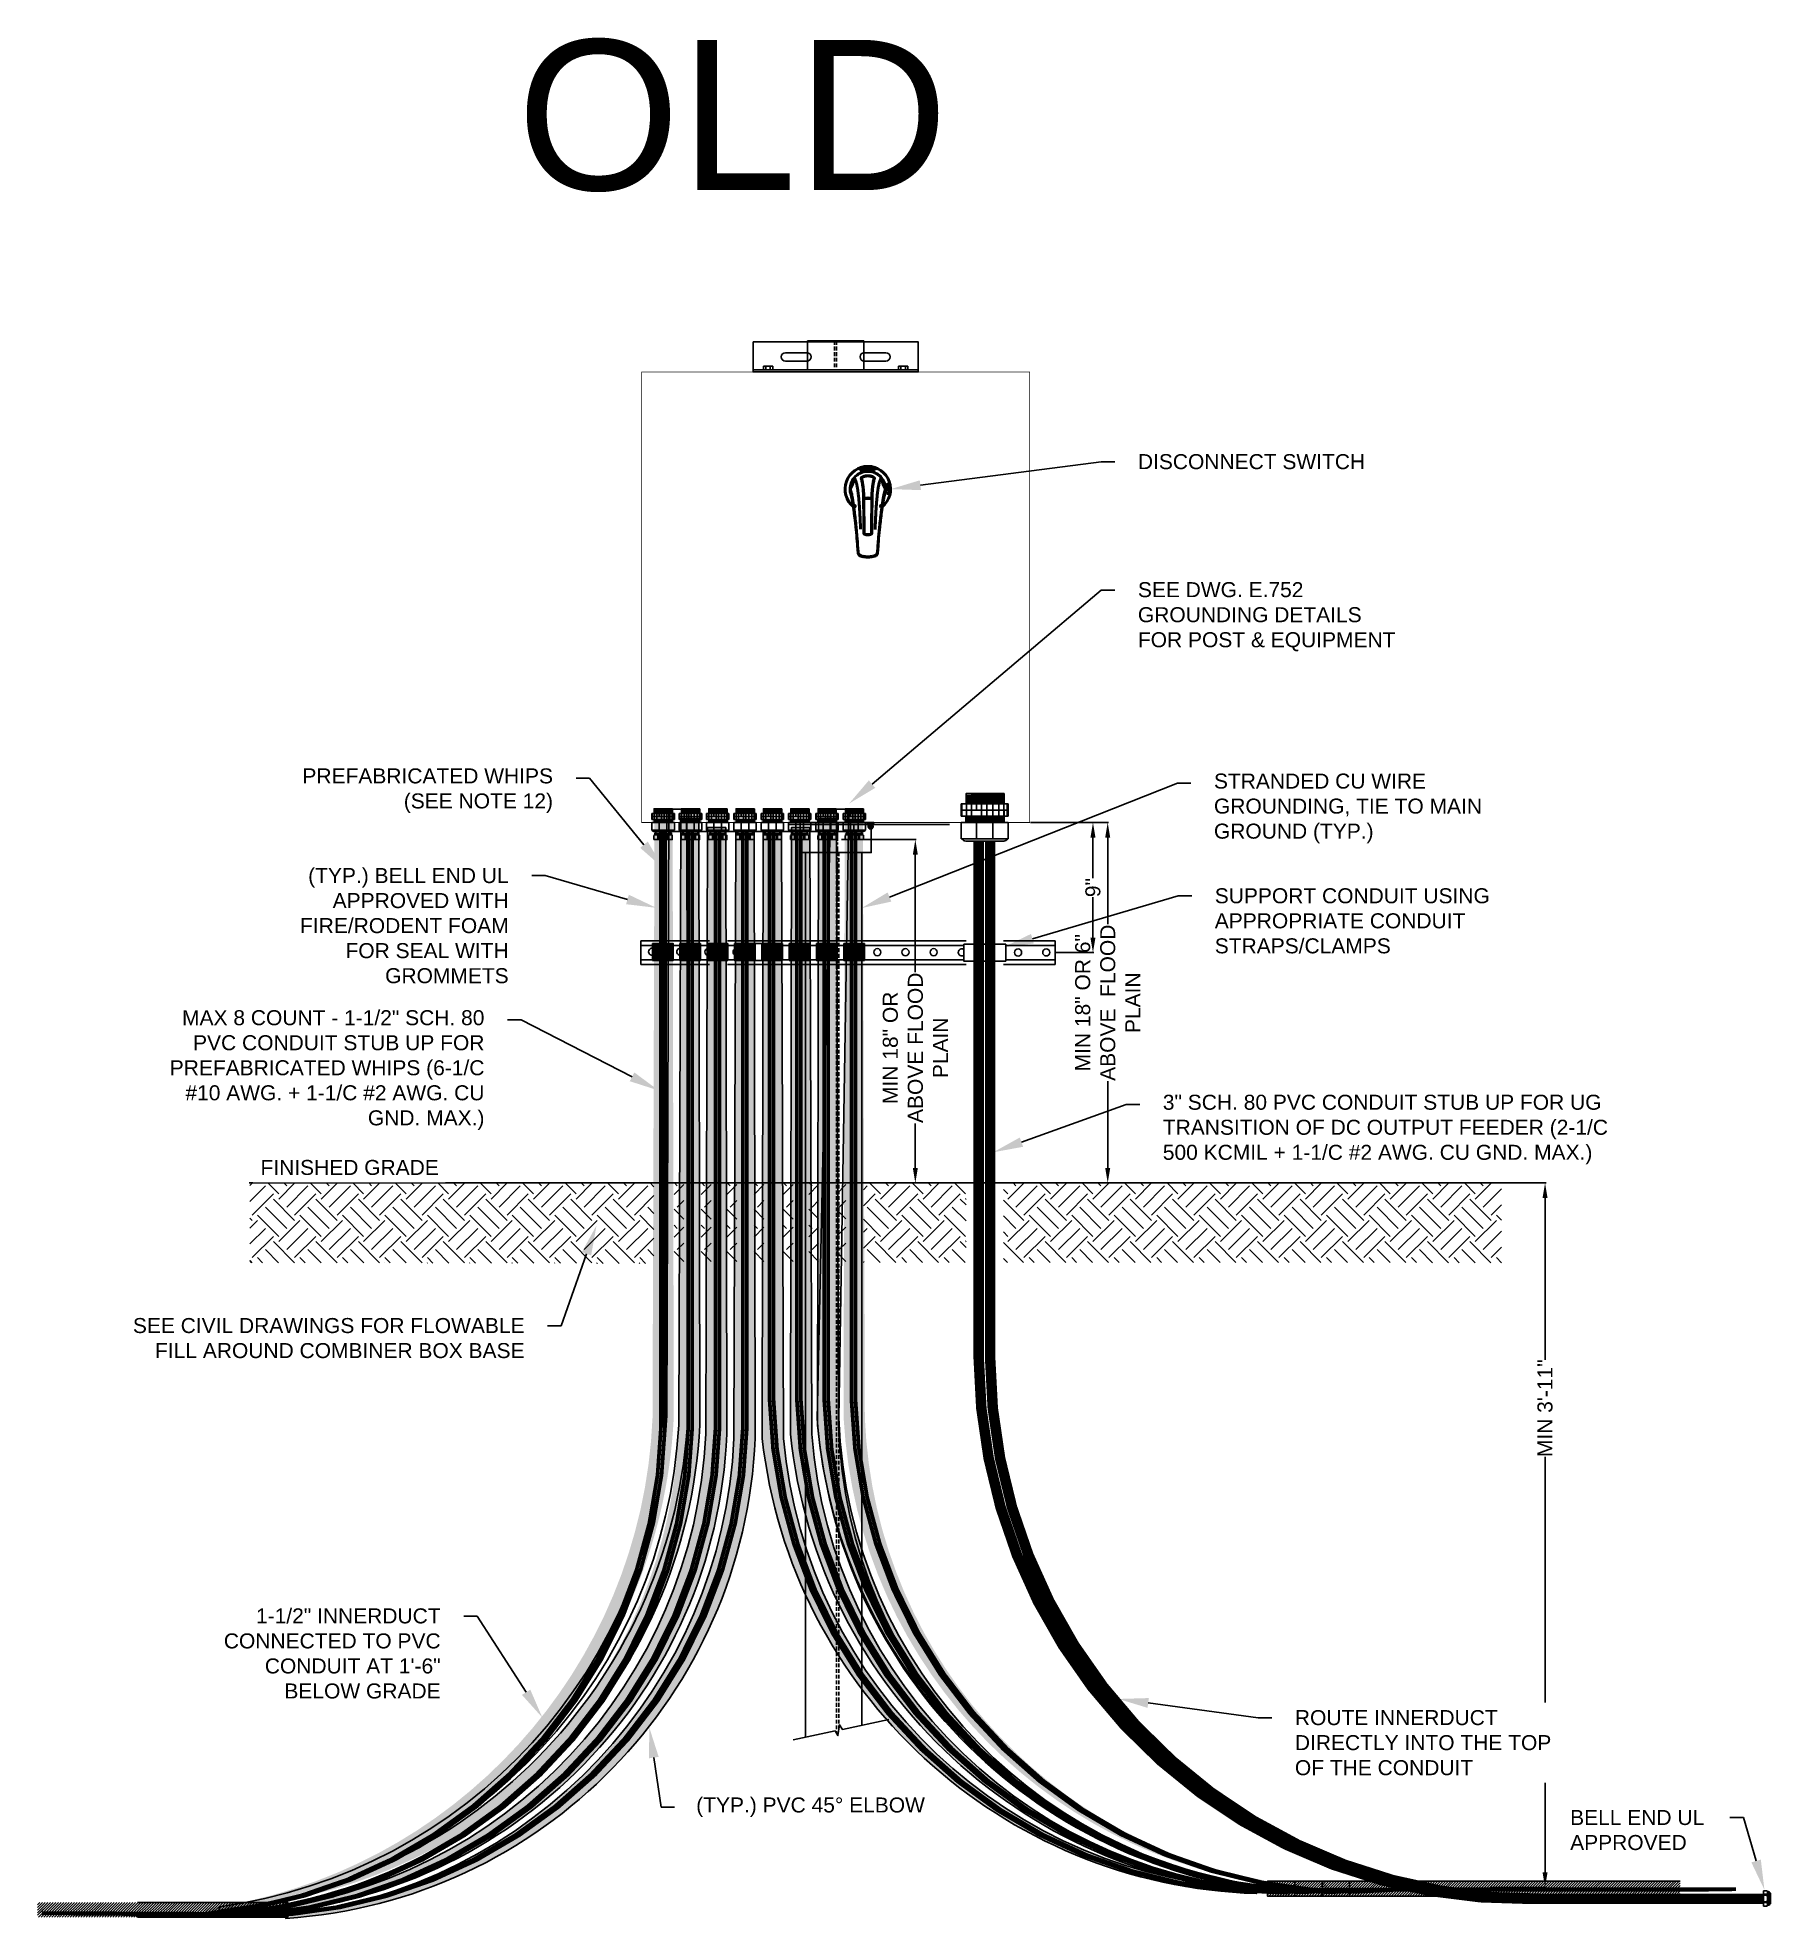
# Model space of a CAD drawing. Header units: feet. Extents: x -496 to 721, y -497 to 166.
# Drawn here: x -272 to -156.6, y -186.2 to -60.9 of the extents above; entities that cross this region are included whole.
import ezdxf
from ezdxf import colors
from ezdxf.entities.mleader import LeaderData, LeaderLine
from ezdxf.math import Vec2, Vec3

# ---------------------------------------------------------------- set-up
doc = ezdxf.new("R2010")
doc.units = ezdxf.units.FT
doc.header["$MEASUREMENT"] = 0
for name, pattern in [('CENTER', [2, 1.25, -0.25, 0.25, -0.25]), ('HIDDEN', [0.375, 0.25, -0.125]), ('HIDDEN2', [0.1875, 0.125, -0.0625])]:
    doc.linetypes.add(name, pattern=pattern)
for name, color, linetype in [('Cable Gland', 4, 'Continuous'), ('DC Homerun', 8, 'Continuous'), ('E-COMB-BOX', 42, 'Continuous'), ('E-COND', 3, 'Continuous'), ('E-COND-PVC', 4, 'Continuous'), ('E-DETL', 7, 'Continuous'), ('G-ANNO-TEXT', 1, 'Continuous'), ('G-TEXT', 7, 'Continuous'), ('PV-MESS-CABL', 102, 'Continuous'), ('S-BEAM', 7, 'Continuous'), ('S-ERTH', 9, 'Continuous'), ('S-POST', 7, 'Continuous'), ('S-STEL-ANGL', 3, 'Continuous'), ('STRINGS', 10, 'Continuous')]:
    doc.layers.add(name, color=color, linetype=linetype)
doc.layers.add('Visible (ANSI)', color=7, linetype='Continuous', lineweight=50)
doc.styles.add('NEI-A', font='arial.ttf')
doc.dimstyles.new('NEI-A', dxfattribs={"dimtxt": 0.1, "dimasz": 0.125, "dimexe": 0.0625, "dimexo": 0.0625, "dimgap": 0.0625, "dimtad": 0, "dimtih": 1, "dimtoh": 1, "dimdec": 4, "dimzin": 3, "dimdsep": 46, "dimlunit": 4, "dimtxsty": 'NEI-A', "dimcen": 0, "dimadec": 0, "dimazin": 0, "dimtfac": 0.75, "dimtdec": 4, "dimtofl": 0, "dimtmove": 0, "dimatfit": 3, "dimfxl": 1, "dimfrac": 1, "dimtolj": 1, "dimtzin": 0, "dimarcsym": 0})
pattern_1 = [(45, (-256.286349829476, -215.4737048939846), (-0.08838834764831845, 0.08838834764831845), [])]
pattern_2 = [(45, (-308.7027097866926, -216.8753720475129), (-0.08838834764831845, 0.08838834764831845), [])]

msp = doc.modelspace()

# ---------------------------------------------------------------- texts
at = {"insert": (-240.0473294144222, -61.08970377988612), "char_height": 10, "attachment_point": 1, "style": 'NEI-A'}
msp.add_mtext_dynamic_manual_height_columns('OLD', width=40.95445567343359, gutter_width=0.5, heights=[0], dxfattribs=at)

# ---------------------------------------------------------------- blocks, each defined once
blk = doc.blocks.new('BracketAngle_Top')
for p, q in [((66.73538785412423, 88.71159970397159), (68.17288785412423, 88.71159970397159)), ((68.17288785412423, 88.14909970397159), (66.73538785412423, 88.14909970397159)), ((73.42288785412423, 88.71159970397159), (71.98538785412423, 88.71159970397159)), ((71.98538785412423, 88.14909970397159), (73.42288785412423, 88.14909970397159)), ((75.57913785412423, 87.5703497039716), (64.57913785412423, 87.5703497039716))]:
    blk.add_line(p, q)
blk.add_lwpolyline([(64.57913785412423, 89.43034970397159), (75.57913785412423, 89.43034970397159), (75.57913785412423, 87.43034970397159), (64.57913785412423, 87.43034970397159)], close=True)
for centre, start, end in [((66.73538785412423, 88.43034970397159), 90, 270), ((68.17288785412423, 88.43034970397159), 270, 90), ((71.98538785412423, 88.43034970397159), 90, 270), ((73.42288785412423, 88.43034970397159), 270, 90)]:
    blk.add_arc(centre, 0.28125, start, end)
blk = doc.blocks.new('BoltHead_.625_Side')
for p, q in [((80.98401051409111, 265.3965805819952), (81.60901051409111, 265.3965805819952)), ((80.98401051409111, 265.3965805819952), (80.98401051409111, 265.1465805819952)), ((80.98401051409111, 265.1465805819952), (81.60901051409111, 265.1465805819952)), ((81.1465105140911, 265.3965805819952), (81.1465105140911, 265.1465805819952)), ((81.44651051409112, 265.3965805819952), (81.44651051409112, 265.1465805819952)), ((81.60901051409111, 265.3965805819952), (81.60901051409111, 265.1465805819952))]:
    blk.add_line(p, q)
blk = doc.blocks.new('DS-SA11FRN')
at = {"layer": 'Visible (ANSI)'}
for p, q in [((-0.4535644668748091, 1.305664533012532), (-0.4535644668748091, 1.303236886635887)), ((-0.2623437737049699, 1.357076395335071), (-0.2623437737049699, 1.354740880278541)), ((-0.08499726952936726, 1.377371017812948), (-0.08499726952936726, 1.375070463185011)), ((0.076504081232315, 1.379919839645481), (0.076504081232315, 1.377623088041219)), ((0.1818310491203192, 1.380203534005432), (0.1818310491203192, 1.377905038728613)), ((0.3834826799486564, 1.338269539324983), (0.3834826799486564, 1.335898896008757)), ((-0.4383092591049262, 0.736064952149718), (-0.4382142307239292, 0.7360530366147486)), ((-0.4382142306960759, 0.7360530385785751), (-0.4380599439687103, 0.7360466671541417)), ((-0.4361829525698795, 0.7197773213890741), (-0.4359130345513904, 0.7199161030741834)), ((-0.3937007874021674, 0.6175458029779293), (-0.3937007874021674, 0.602318781820486)), ((-0.3874820094443976, 0.6023187817936559), (-0.3937007874021674, 0.602318781820486)), ((-0.3937007874021674, 0.602318781820486), (-0.3937007874021674, 0.5404126011828794)), ((-0.3539308481706485, 0.4370438675857713), (-0.3734416138660208, 0.4370438675857713)), ((-0.3167545303438146, 0.1980172442463299), (-0.3360393012965233, 0.1980172443111314)), ((0.3360257910848077, 0.1980172443111314), (0.316758874875859, 0.1980172443111314)), ((0.3734366892808794, 0.4370438675857713), (0.3539272803956237, 0.4370438675857713)), ((0.3937007874009169, 0.602318781820486), (0.3874594404696836, 0.602318781820486)), ((0.3937007874009169, 0.602318781820486), (0.3937007874009169, 0.6175458029779293)), ((0.3937007874009169, 0.5404085284374105), (0.3937007874009169, 0.602318781820486)), ((0.4361816766371476, 0.7197752628469516), (0.4358941227174, 0.7198457741612856)), ((0.4361820989955731, 0.7197751592800614), (0.4361820925688562, 0.7197751608559884)), ((1.34784652479982, 0.3066185194229547), (1.345494970210098, 0.3066185194229547)), ((1.376692004623692, 0.1451171686612724), (1.374389354314303, 0.1451171686612724)), ((1.446585346447137, 0.03780969368472142), (1.444381427361122, 0.03780969368472142)), ((-0.2969647930057135, -0.2056631907939845), (-0.2780150318233154, -0.2056631907939845)), ((-0.2835465303974161, -0.5198419761941295), (-0.2645247472178198, -0.5198419761941295)), ((0.2835428691835205, -0.5198419761941295), (0.2645248215619631, -0.5198419761941295)), ((0.2969536603643519, -0.2056631907939845), (0.2780156611747771, -0.2056631907939845)), ((1.337324073614923, -0.08642211459346072), (1.334963864501674, -0.08642211459346072)), ((-0.2768810223735727, -1.315932921609146), (-0.2577764726456735, -1.315932921609146)), ((0.2577781406477015, -1.315932921470448), (0.2769206986465633, -1.315932921609146)), ((-0.2692314103948092, -2.934650959529563), (-0.2700501610274841, -2.68055250753946)), ((0.2700501578524381, -2.680553490797138), (0.2692314114070768, -2.934651350504737))]:
    blk.add_line(p, q, dxfattribs=at)
for centre, radius, start, end in [((-6.821210263296962e-13, -2.046363078989089e-12), 1.515595229509767, 309.5949384774695, 230.4050608312458), ((-6.821210263296962e-13, -2.273736754432321e-12), 1.446874321327741, 77.62721108396566, 84.0293258905587), ((-6.821210263296962e-13, -2.046363078989089e-12), 1.444670882997072, 77.6080402622853, 84.02018612594647), ((-5.684341886080801e-13, -1.364242052659392e-12), 1.305280612040978, 81.99241567781296, 83.37888669416093), ((-5.684341886080801e-13, -2.046363078989089e-12), 1.432551663953383, 77.50151811916402, 82.70788568507935), ((-5.684341886080801e-13, -1.818989403545856e-12), 1.392129421322273, 77.86113450065851, 82.49494808890779), ((-6.821210263296962e-13, -2.046363078989089e-12), 1.389850648877047, 77.8409278539937, 82.48257191082799), ((-5.684341886080801e-13, -2.046363078989089e-12), 1.37553796491399, 77.71244558927097, 82.40389281200854), ((-6.821210263296962e-13, -2.046363078989089e-12), 1.446874321327706, 69.28976248071261, 75.91329568262883), ((-5.684341886080801e-13, -2.046363078989089e-12), 1.444670882997093, 69.2567196440625, 75.8913656953648), ((0, 0), 1.305280612039406, 72.91480838643092, 74.34809211882833), ((-6.821210263296962e-13, -2.046363078989089e-12), 1.432551663953421, 69.07303051215736, 74.47302406672745), ((-6.821210263296962e-13, -2.273736754432321e-12), 1.392129421322498, 69.19840505800516, 74.01028371456549), ((-5.684341886080801e-13, -2.046363078989089e-12), 1.389850648876947, 69.16271297871093, 73.9833629820918), ((-6.821210263296962e-13, -2.273736754432321e-12), 1.375537964914158, 68.93563277399831, 73.81215254015815), ((0.0003707713434550897, 0.0001922618489516026), 1.181332153378007, 90.0180656385785, 139.995332706281), ((-4.131379682803527e-10, 6.212472499100841e-06), 0.8296634238547682, 120.0602679507224, 121.4372921245768), ((-4.547473508864641e-13, -2.273736754432321e-12), 0.7349927323269791, 122.2242015573423, 123.820701547939), ((-4.547473508864641e-13, -1.818989403545856e-12), 0.734992732326479, 56.17733493869075, 57.77790281841369), ((3.840341378236189e-10, 6.212425660123699e-06), 0.8296634239084979, 58.56173848214772, 59.94022178573945), ((5.684341886080801e-13, -2.046363078989089e-12), 1.30556837196473, 1.754396326264193, 3.067227486488102), ((-6.821210263296962e-13, -2.046363078989089e-12), 1.369488188976378, 1.672486758324562, 4.771545287544132), ((1.13686837721616e-12, -2.046363078989089e-12), 1.444876216372522, 1.499493980952859, 2.77125735046864), ((2.273736754432321e-13, -2.046363078989089e-12), 1.447079381890192, 1.497210494385646, 2.767034850155057), ((3.410605131648481e-13, -2.273736754432321e-12), 1.30556837196498, 346.9853036696355, 348.3925508219551), ((-6.821210263296962e-13, -2.046363078989089e-12), 1.30556837196603, 354.8888886183861, 356.2995505169183), ((-1.477928890381008e-12, -2.046363078989089e-12), 1.444876216375132, 348.2589857351583, 349.5250248712716), ((-3.410605131648481e-13, -2.273736754432321e-12), 1.44707938189069, 348.2771152149633, 349.5411526002343), ((1.364242052659392e-12, -2.273736754432321e-12), 1.444876216372351, 355.3828038159494, 356.5709314093965), ((-2.955857780762017e-12, -2.046363078989089e-12), 1.447079381893342, 355.389848677693, 356.5761583635906)]:
    blk.add_arc(centre, radius, start, end, dxfattribs=at)
for centre, major_axis, ratio, start_param, end_param in [((0.181763735091522, -0.2086397839921119), (-5.880653137298003e-05, -1.84297956364235), 1.779286445684035e-05, 2.610704281886015, 2.656133879636496), ((0.2926684484642692, -0.2036943980676824), (-6.06594092623225e-05, -1.821580776451854), 2.025632873196696e-05, 2.586501981016745, 2.604438292769501), ((0.3099853351911861, -0.2040154848507427), (-3.411351368721727e-05, -1.818820907375138), 9.999999999999999e-06, 2.649043460502366, 2.666377178729311), ((0.4941904425749044, -0.1891176906551664), (-0.0001692619067891394, -1.75639205892292), 6.134219580258512e-05, 2.565363815447824, 2.584199284653648), ((0.511557263967461, -0.1909755900212531), (-0.0001036471997562501, -1.753169518989898), 3.246115977304658e-05, 2.630531755803123, 2.648693283812516), ((-0.2938548088164907, 0.05850209981804255), (-0.199001106869414, -1.004132208340973), 0.8609098755924811, 4.535224517135237, 4.938846311986545), ((-1.102928729155337, -0.4188914637275047), (-0.008507995658524616, 2.048364291187658), 0.3940986283512848, 5.29321813289655, 5.300267952659684), ((-0.3638794622746673, 0.6320499802166069), (0.07813745660795153, -0.02588105563831034), 0.2936759963091935, 4.419712542489623, 4.461380260072624), ((-3.953342460413069, -0.2262100832758733), (2.303838894839118, 2.829041546247002), 0.9949816126006975, 5.605443395090427, 5.605489856884859), ((-4.279308547014011, -0.2945724021931255), (2.543577353786603, 3.063716751875939), 0.9949826453467109, 5.590433251520261, 5.614475400515585), ((-4.668432982891545, -0.3696322510752452), (2.834273616824419, 3.33783094870233), 0.9949837198790996, 5.599575179704303, 5.60180254769049), ((-4.667227118312667, -0.3694218443981754), (2.835881070424509, 3.331355812972238), 0.9964948008319956, 5.581645039158179, 5.601560746568547), ((-5.326671791565673, -0.4733721210104704), (3.337039831682995, 3.781260726335705), 0.9964967933996076, 5.567452276888211, 5.598252488954579), ((-5.325413445910613, -0.473198470768466), (3.35536888266066, 3.757742248832979), 0.9983839241338531, 5.565918620196823, 5.574206524145451), ((-0.03356983115065759, 0.2123850301138646), (0.6759414073505662, 0.1073510816774255), 0.9894110412918121, 1.73294590093977, 1.824651262773727), ((-0.02191890962865273, 0.2088945018304003), (-0.7069310738268632, -0.05954378429821609), 0.9626346481916584, 4.910691508640353, 4.955208983657557), ((-0.01930662241284153, 0.169171336208592), (0.7228655960251967, 0.08282135787768029), 0.9932120979509675, 1.733124256530413, 1.776548925256559), ((-0.01535340105078831, 0.1836618949582771), (-0.7305082598151723, -0.04849362756012224), 0.968366210351572, 4.884911779409578, 4.927815193046703), ((-0.01348245231815781, 0.1479645041695221), (0.7454475592395267, 0.06821314546617943), 0.9947652552705112, 1.713941396623715, 1.755807287285592), ((-0.01218096370337207, 0.1453925070456989), (0.748595113264655, 0.06272399724773497), 0.9949696197517253, 1.555027345039813, 1.722479251316662), ((-1.870759729172278e-05, -0.03355704346972743), (0.9270886764843133, -0.0005200273081685654), 0.999692168943059, 1.571323230689963, 1.639103602374226), ((8.702340289801214e-05, -0.03188055745135898), (0.9253801823253281, 0.002527212825137479), 0.9997226177208569, 1.500088987282425, 1.568146437149087), ((0.01213244224982191, 0.1451479233321606), (0.7488433836831112, -0.06260042852524582), 0.9949858463731226, 1.418728909332043, 1.586111645254965), ((6.364790820964799, -0.5948400961322022), (-4.151876783415071, 4.448257688704692), 0.9983853909368442, 0.7212532285741569, 0.7295578019806087), ((6.401032242618385, -0.5985982803506431), (-4.163086393683069, 4.48767308657692), 0.9983851479990088, 0.7201797727881617, 0.7242853922592609), ((1.259737961937503, -0.6621023036796032), (-0.01109834829435183, 2.587325118303788), 0.3772317799115838, 1.296982594982614, 1.307000884722361), ((6.112944016253891, -0.5685645382845905), (-3.957248578881527, 4.283265353139336), 0.9983849895343786, 0.7180107347352963, 0.7222363198522112), ((1.223345714984589, -0.634547343786835), (-0.01098404798167052, 2.484935119405954), 0.377580415812869, 1.286698472719214, 1.296943326615717), ((6.056387519121927, -0.56259254253564), (-3.909753780942788, 4.249673304539797), 0.9983848267757883, 0.7158136995545412, 0.7200799604958695), ((1.168169289611001, -0.6135615163150305), (-0.001623274734756446, 2.409297499145856), 0.3665643234005426, 1.277487541473182, 1.288079659243634), ((6.036682474444547, -0.5601895094011979), (-3.887417091952782, 4.243241556789413), 0.998384663651715, 0.7136038360834114, 0.7179462025083786), ((1.113737825347357, -0.5937412908247097), (0.00844921992620297, 2.340965195846692), 0.3541025741028954, 1.267955680799438, 1.279048532898457), ((5.699026666616078, -0.5208178492005118), (-3.644314552550417, 4.004601808151417), 0.9983844113261604, 0.7077058731003889, 0.7169218151890218), ((5.372364891770872, -0.4792086406528142), (-3.393372253641693, 3.78729902500701), 0.9983839374311779, 0.7073351968736729, 0.7155176991899589), ((5.373635169643421, -0.4793795490863886), (-3.374886194530464, 3.811071212914478), 0.9964966854591956, 0.693106627408769, 0.7140937787120252), ((4.926958795232053, -0.4126935929773481), (-3.034666433809325, 3.508068882192114), 0.9964954102559577, 0.6935531981885511, 0.7040901380597704), ((4.655210918349326, -0.3666695902420543), (-2.827978488032088, 3.321892149233073), 0.996494803098585, 0.6817097790439528, 0.7015944670982633), ((4.65641267854312, -0.3668792145367661), (-2.826375579835173, 3.328348984434903), 0.994983722460826, 0.6814487827293529, 0.683695365940199), ((4.291330337049317, -0.297298956298846), (-2.55143440649009, 3.073243325292179), 0.9949826426323585, 0.668723339566169, 0.6926386217330682), ((0.3638623300466861, 0.6320455648465213), (0.07814749501552018, 0.02587903665487876), 0.2936593937671947, 4.963231154033986, 5.005274910100113), ((3.785768442922631, -0.188847491382603), (-2.177656460953819, 2.710005441476513), 0.9949821923092738, 0.6845851249201198, 0.6846771472341645), ((1.071112728197022, -0.4348684802293974), (-0.03447831120849811, -2.079501443165033), 0.3766968599299784, 4.129942969717495, 4.136847355451212), ((0.2938494210713998, 0.05852368006890174), (0.199075577997589, -1.004117711327034), 0.8609107344844308, 1.344351813105195, 1.747876131874411), ((-0.210900124535101, 0.06985532193243671), (1.853922341505218, 2.216355275192604e-06), 1e-05, 0.4657916927560883, 0.6145234917726077), ((-0.2111893127938629, 0.03997006178542506), (-1.855223148145322, -1.575435783887481e-07), 9.999999999999999e-06, 3.63809223793168, 3.755799322619232), ((-1.258809313722168, -1.942424213965523), (0.3311989063978618, -2.830705928410746), 0.1383174446187997, 1.82090556608642, 1.832037747249068), ((-0.5708780818857804, -1.02855860912473), (-0.05371519043582631, -1.668978159569684), 0.1706093299484086, 1.801298707781861, 1.88601845507412), ((-444.7918568799835, -4.315208436173066), (-321.9302914636654, -306.7516372078329), 0.9992825625619486, 2.386916166172122, 2.388206728592591), ((-449.4293281180626, -4.322892208329336), (325.2649416298883, 309.9768875025677), 0.9992825563365189, 5.52818547065026, 5.528377195446813), ((3.451486918493174e-08, -1.302890470638204), (-1.007696938607652, 4.287762480781279e-08), 0.6676579244984744, 4.465882276278975, 4.958895897524819), ((-1.884180846900563e-07, -1.260058314006528), (1.004806534261987, 2.323785742174797e-07), 0.6661466718533569, 1.329273865595693, 1.812318483352303), ((444.7918568799823, -4.315208436173293), (-321.9302914636971, 306.7516372077997), 0.9992825625619484, 0.7533859191105616, 0.754832599555313), ((0.5828130524600965, -1.083148665927865), (0.06409203277489693, -1.719194228646971), 0.1714849664280291, 4.372180130512385, 4.455015958554561), ((6.865126038769063, -0.6382460019324299), (-4.545870466589248, 4.766793154266052), 0.9985107415662317, 0.7440936615360134, 0.7499732221517821), ((6.865175586353757, -0.6382496581907162), (-4.541631071727535, 4.771441219690291), 0.9983862402284157, 0.7201255205403505, 0.7451086069188785), ((1.256875247393054, -1.941328060988326), (0.331210726197836, 2.827270160812473), 0.1377764444550617, 1.309568630778291, 1.320720702631041), ((-0.2106992318042558, -0.0863944010529849), (1.852926969825796, -2.403496787028508e-05), 1e-05, 5.701334220163776, 5.816993216394883), ((-449.4277523746016, -4.32288383513071), (344.2742083441196, 288.5403565175039), 0.9997883856668609, 5.589185834574003, 5.592224145582576), ((443.1632357044482, -4.305570794739765), (-339.496284035678, 284.4876912123992), 0.9997883918203385, 0.6908220986136884, 0.6939033877780735), ((443.1648026444477, -4.305578867922463), (-320.7531575245332, 305.6275672426287), 0.9992825628585953, 0.754825434400666, 0.754863184870572), ((-0.2403563688201302, -2.956857809392204), (0.007300425132740297, -0.01517308750135197), 0.3617872015596735, 4.689155585828674, 5.020232097718458), ((-0.009342060323774604, -2.579545414517042), (0.4916340718395373, 0.0221648117258042), 0.9516114839177352, 4.403345629411017, 4.439205018928977), ((-0.01232905173185372, -2.534814468117702), (-0.06861432317248366, -0.5080291738088688), 0.9997548362129248, 6.168333973505217, 6.202616619010747), ((-0.001510562645194113, -1.966987079865021), (0.01088128518882336, -1.080418037399338), 0.9997539700070405, 6.27451012340621, 6.307028468157517), ((0.2275090904722674, -2.929051655093645), (-0.0008935026782950494, -0.04628762676250062), 0.5378128010909488, 0.7305754151806596, 0.8288840545311), ((0.2598498969875891, -2.969740465259974), (-0.005708394867639806, -0.0104663699192067), 0.1767974933875289, 1.615255481963333, 2.072996595028766), ((0.2599942217955231, -2.969858780047616), (-0.00574470616048948, -0.0105317434961339), 0.1773625139980362, 1.618042224228984, 2.0747712788141), ((-0.2578852858569007, -4.000812240843743), (-0.2974403451995106, -0.4179288657292133), 0.6078025600801832, 5.922775220375495, 6.04266303796956)]:
    blk.add_ellipse(centre, major_axis=major_axis, ratio=ratio, start_param=start_param, end_param=end_param, dxfattribs=at)
for points, knots in [([(-0.4762570470601304, 1.297559179191239), (-0.4762570470601304, 1.307333931760695), (-0.4739742846538775, 1.317347590940017), (-0.463562957066415, 1.337622526586301), (-0.4557855762068357, 1.347419607006714), (-0.4369525353996551, 1.364785024575667), (-0.4252009746443264, 1.373892140494945), (-0.4020513972988056, 1.386319703716254), (-0.394174810225195, 1.389927109130213), (-0.37680767663403, 1.396640223350687), (-0.3674530978369148, 1.399589541173555), (-0.357874775603932, 1.402034445384743)], [0, 0, 0, 0, 0.138810696154354, 0.138810696154354, 0.2748451799725454, 0.2748451799725454, 0.3867537545522138, 0.3867537545522138, 0.4397214400086231, 0.4397214400086231, 0.4973570799397927, 0.4973570799397927, 0.4973570799397927, 0.4973570799397927]), ([(-0.357874775603932, 1.255262172278435), (-0.366954486353734, 1.252673550141253), (-0.3761631451076255, 1.250524091323541), (-0.3929589414552765, 1.247874512491535), (-0.4004424969530191, 1.247182670978191), (-0.4145902954273879, 1.247028652101335), (-0.4210689712319891, 1.247508436683802), (-0.4374616560922959, 1.250228937455404), (-0.4459447394744984, 1.253330129643928), (-0.4598232757585947, 1.260861437419862), (-0.4653312448089082, 1.26590644209773), (-0.474275549835852, 1.279509293693309), (-0.4762570470601304, 1.288426942967817), (-0.4762570470601304, 1.297559179191239)], [0, 0, 0, 0, 0.0719443065187436, 0.0719443065187436, 0.1321666969471142, 0.1321666969471142, 0.189342515481475, 0.189342515481475, 0.2861138673403776, 0.2861138673403776, 0.398770065867327, 0.398770065867327, 0.5487354106982508, 0.5487354106982508, 0.5487354106982508, 0.5487354106982508]), ([(-0.4762451464355308, 1.296339539987457), (-0.4760418613070669, 1.306775583862873), (-0.4732238779761246, 1.317455326722438), (-0.4585555924209075, 1.343162188316001), (-0.4462538175300779, 1.354283197209497), (-0.4286620083191792, 1.368752872867617), (-0.4173834369199767, 1.376163832820794), (-0.3899626555789837, 1.389890143928142), (-0.3743866985946624, 1.395538820928095), (-0.357874775603932, 1.399760401086041)], [0.005778051936025742, 0.005778051936025742, 0.005778051936025742, 0.005778051936025742, 0.1535336667542037, 0.1535336667542037, 0.3538981443725481, 0.3538981443725481, 0.604618762970071, 0.604618762970071, 0.8813050437377387, 0.8813050437377387, 0.8813050437377387, 0.8813050437377387]), ([(-0.357874775603932, 1.390232659876801), (-0.3651382903910871, 1.388362880235036), (-0.3722450445143295, 1.386133708851958), (-0.3855045797398589, 1.381094374016129), (-0.3915636683585717, 1.378390020629467), (-0.4083208197612294, 1.369687265574157), (-0.4177009669555218, 1.36319900014928), (-0.4327891534994706, 1.350066316687162), (-0.4410377275954716, 1.34164390352521), (-0.4514905711766914, 1.322507649421595), (-0.4535644668748091, 1.313976786048215), (-0.4535644668748091, 1.305664533012532)], [-0.5949602215897549, -0.5949602215897549, -0.5949602215897549, -0.5949602215897549, -0.5040789290676855, -0.5040789290676855, -0.4202191437795693, -0.4202191437795693, -0.2598152388474756, -0.2598152388474756, -0.1185673537414487, -0.1185673537414487, 0, 0, 0, 0]), ([(-0.4535644668748091, 1.305664533012532), (-0.4535644668748091, 1.297901506795824), (-0.4517631622580893, 1.290365728580127), (-0.4437221768307609, 1.279257763854957), (-0.4389765328992326, 1.275302681952098), (-0.429281607357666, 1.270487512446834), (-0.4225615218038001, 1.267555092771545), (-0.407433049971246, 1.265255259909281), (-0.4020861757533112, 1.264925123516832), (-0.3902836042237823, 1.265178347529627), (-0.3839741188965036, 1.265832982794564), (-0.3709745106643823, 1.268032664172779), (-0.3643839501596631, 1.269577292540589), (-0.357874775603932, 1.271409486973198)], [-0.663090605420433, -0.663090605420433, -0.663090605420433, -0.663090605420433, -0.4182532072391933, -0.4182532072391933, -0.2424907412662852, -0.2424907412662852, -0.1487857392846711, -0.1487857392846711, -0.1020383280478389, -0.1020383280478389, -0.05152736732569643, -0.05152736732569643, 0, 0, 0, 0]), ([(-0.4535644668748091, 1.303236886635887), (-0.4535644668748091, 1.297768434453474), (-0.4526736162810039, 1.29240987451476), (-0.4482353286273337, 1.282229010459332), (-0.4445725057182699, 1.277522861915486), (-0.4321442992442144, 1.268494072541216), (-0.4235578486496934, 1.26571150568202), (-0.4115730615618531, 1.263228821764869), (-0.4061732410797276, 1.262638517851883), (-0.3947225561258847, 1.262451769238851), (-0.3888732062648614, 1.262832119640734), (-0.3745516289128545, 1.264731510952515), (-0.3661551781179924, 1.266596321751877), (-0.357874775603932, 1.268931630542511)], [-0.3307564032932494, -0.3307564032932494, -0.3307564032932494, -0.3307564032932494, -0.2815416044981864, -0.2815416044981864, -0.2295757068238446, -0.2295757068238446, -0.1619562716074135, -0.1619562716074135, -0.1131065906872601, -0.1131065906872601, -0.06555801489553156, -0.06555801489553156, 0, 0, 0, 0]), ([(-0.357874775603932, 1.402034445384743), (-0.3495105065512689, 1.404169457773378), (-0.3410509462050868, 1.405902126713272), (-0.3247567201242418, 1.408194207504948), (-0.3170346904520329, 1.408803744019679), (-0.3022075565198747, 1.40887373235887), (-0.295309597389064, 1.408354773556084), (-0.2780064274725191, 1.405535183673464), (-0.2690146829247624, 1.402363380368115), (-0.2548101027396115, 1.394661725542846), (-0.2494300690237878, 1.389732270886498), (-0.2413803627024436, 1.377167977119825), (-0.2396511935196486, 1.369395063592947), (-0.2396511935196486, 1.361267021499543)], [0, 0, 0, 0, 0.06577930505113687, 0.06577930505113687, 0.1274652550420462, 0.1274652550420462, 0.187991755417785, 0.187991755417785, 0.2895677699989899, 0.2895677699989899, 0.4000427130476855, 0.4000427130476855, 0.5336220459289568, 0.5336220459289568, 0.5336220459289568, 0.5336220459289568]), ([(-0.357874775603932, 1.399760401086041), (-0.3516243932147063, 1.401358427572177), (-0.3453162336784317, 1.402732633527876), (-0.3306436451382524, 1.405263552294173), (-0.3223774070590935, 1.406185632771439), (-0.3070744954427482, 1.406741221330776), (-0.3001901017944419, 1.406488141142063), (-0.2838343438703532, 1.404550873216294), (-0.2760937231569187, 1.40234073796114), (-0.261706141896525, 1.396789275436504), (-0.2550260505886399, 1.392503180713902), (-0.2427830583042123, 1.379502094590862), (-0.2398693666194731, 1.370112982615865), (-0.2396630787216054, 1.360100009886764)], [0, 0, 0, 0, 0.04915990818483523, 0.04915990818483523, 0.1144268030710386, 0.1144268030710386, 0.1731358067152761, 0.1731358067152761, 0.2618636740695623, 0.2618636740695623, 0.3918889087703905, 0.3918889087703905, 0.5865049715300295, 0.5865049715300295, 0.5865049715300295, 0.5865049715300295]), ([(-0.2623437737049699, 1.357076395335071), (-0.2623437737049699, 1.363680513420832), (-0.2637541108266532, 1.37000219338529), (-0.2703119998344619, 1.38024691608689), (-0.2747091944324893, 1.384272254845882), (-0.2862297092292465, 1.390509818785176), (-0.2935209078603975, 1.39310720073513), (-0.3076394616613243, 1.395398735681965), (-0.3132494465020272, 1.39581241756855), (-0.3253583899145269, 1.39572336854053), (-0.3316867629183662, 1.39519694751948), (-0.3447255565380374, 1.393293274504003), (-0.3513362782571221, 1.391915804963446), (-0.357874775603932, 1.390232659876801)], [-0.4360379063071972, -0.4360379063071972, -0.4360379063071972, -0.4360379063071972, -0.3258375613020961, -0.3258375613020961, -0.2342314572771624, -0.2342314572771624, -0.1512066793992738, -0.1512066793992738, -0.1019888482194635, -0.1019888482194635, -0.05144765607409885, -0.05144765607409885, 0, 0, 0, 0]), ([(-0.2396511935196486, 1.361267021499543), (-0.2396511935196486, 1.351762766320462), (-0.2420171026014941, 1.341840935898745), (-0.2526258879072429, 1.321650840961183), (-0.2604770661309885, 1.311862345260579), (-0.2796418257927371, 1.293955895911495), (-0.2913651598731803, 1.284719999727031), (-0.3140857760214431, 1.271979693094636), (-0.3219038796082714, 1.268210617872228), (-0.3391247304145963, 1.261126306866117), (-0.3483853878545915, 1.257967593174953), (-0.357874775603932, 1.255262172278435)], [0, 0, 0, 0, 0.1397203649420802, 0.1397203649420802, 0.2759886614386983, 0.2759886614386983, 0.3923844536172706, 0.3923844536172706, 0.4484435139045275, 0.4484435139045275, 0.5092834637240455, 0.5092834637240455, 0.5092834637240455, 0.5092834637240455]), ([(-0.357874775603932, 1.271409486973198), (-0.3504162622944023, 1.273508900108254), (-0.343129523653829, 1.275959497655322), (-0.3295519865315555, 1.281450328847995), (-0.3233668231184765, 1.284374237168777), (-0.3047449650024419, 1.294592856114832), (-0.2955252732426743, 1.301861619904003), (-0.2800993832518088, 1.315859510263863), (-0.2733944483338746, 1.324005769814448), (-0.2643464676858684, 1.340854049911286), (-0.2623437737049699, 1.349136633649778), (-0.2623437737049699, 1.357076395335071)], [-0.3965717451914389, -0.3965717451914389, -0.3965717451914389, -0.3965717451914389, -0.354261526944573, -0.354261526944573, -0.3152212524002468, -0.3152212524002468, -0.2301550258249154, -0.2301550258249154, -0.1164583514582379, -0.1164583514582379, 0, 0, 0, 0]), ([(-0.357874775603932, 1.268931630542511), (-0.3467431767155631, 1.272071057725498), (-0.3360989957112679, 1.275965749350689), (-0.3169250112437112, 1.285117534579058), (-0.3087127438717516, 1.290021475153708), (-0.2924014067909866, 1.301833740233405), (-0.2829383697671801, 1.310200096844483), (-0.271192432683165, 1.325423228862519), (-0.267867674817353, 1.331267801257809), (-0.2633720687713321, 1.343143450787011), (-0.2623437737049699, 1.349042375053386), (-0.2623437737049699, 1.354740880278541)], [-0.5138028070160184, -0.5138028070160184, -0.5138028070160184, -0.5138028070160184, -0.3976308339622946, -0.3976308339622946, -0.2917988277003555, -0.2917988277003555, -0.1637056212814541, -0.1637056212814541, -0.08349260618983625, -0.08349260618983625, 0, 0, 0, 0]), ([(-0.1172255212420623, 1.375219954997647), (-0.1172255212420623, 1.382803939113046), (-0.1161405707065342, 1.390406212191465), (-0.1106897191715461, 1.404955200297763), (-0.1063470563196915, 1.411969266168853), (-0.0908452280388019, 1.427257760484508), (-0.08010748410993074, 1.432944646215446), (-0.06166580804222122, 1.440932135903722), (-0.05042401981211242, 1.444187764361232), (-0.02695785768116821, 1.448083603288751), (-0.01563068522398225, 1.448910247630465), (-0.004156571099088069, 1.448943163325566)], [0, 0, 0, 0, 0.1120552006455334, 0.1120552006455334, 0.2226072999958771, 0.2226072999958771, 0.3718292234563128, 0.3718292234563128, 0.5487571584054611, 0.5487571584054611, 0.7026556513527187, 0.7026556513527187, 0.7026556513527187, 0.7026556513527187]), ([(-0.004156571099088069, 1.30247262865646), (-0.01094493015625631, 1.302450965017215), (-0.01769656224803384, 1.302728666946678), (-0.03120828860926395, 1.304016415171645), (-0.03783914104235464, 1.305032782145645), (-0.05917580251923482, 1.309697044522864), (-0.07025791419937377, 1.314451214844894), (-0.08891045252300955, 1.324263225596042), (-0.09732627413177397, 1.331287361797422), (-0.109004584179047, 1.345934448371509), (-0.1172255212420623, 1.358186390219771), (-0.1172255212420623, 1.375219954997647)], [0, 0, 0, 0, 0.05172755941987308, 0.05172755941987308, 0.1047439603796971, 0.1047439603796971, 0.2280951268888092, 0.2280951268888092, 0.4159502516318664, 0.4159502516318664, 0.5847226594474971, 0.5847226594474971, 0.5847226594474971, 0.5847226594474971]), ([(-0.1172152780191027, 1.374187976083022), (-0.1170060410370297, 1.387118493674507), (-0.1135580117302197, 1.400173022391073), (-0.09664976981912332, 1.420392791571203), (-0.08778330013853974, 1.426237049361134), (-0.07056882543076881, 1.43537520007817), (-0.05990836017849688, 1.439347068356028), (-0.04116762016246867, 1.443625447987188), (-0.03444236929385625, 1.444731299867726), (-0.01981779670074957, 1.446325119622543), (-0.01200496419460251, 1.446719924276294), (-0.004156571099088069, 1.446742473143331)], [0.006256633567290434, 0.006256633567290434, 0.006256633567290434, 0.006256633567290434, 0.1969596931126441, 0.1969596931126441, 0.3374721270053749, 0.3374721270053749, 0.5008911067703594, 0.5008911067703594, 0.587137967188663, 0.587137967188663, 0.6825501860096953, 0.6825501860096953, 0.6825501860096953, 0.6825501860096953]), ([(-0.003976525000098263, 1.435271320677884), (-0.00954366903238224, 1.435255896495164), (-0.01506293170302797, 1.434957572354506), (-0.02557404803587815, 1.433758278328014), (-0.0304686901064315, 1.432910528152661), (-0.04496143504957217, 1.429474941669469), (-0.05340092398523666, 1.426126555636756), (-0.06400479988769803, 1.420302535003884), (-0.07082427963678128, 1.416316723222735), (-0.08282650933915647, 1.399485948028996), (-0.08499726952936726, 1.388548221103747), (-0.08499726952936726, 1.377371017812948)], [-0.9205245131772306, -0.9205245131772306, -0.9205245131772306, -0.9205245131772306, -0.7615966845412436, -0.7615966845412436, -0.6130962527511828, -0.6130962527511828, -0.3045778260033529, -0.3045778260033529, -0.1652922570765495, -0.1652922570765495, 0, 0, 0, 0]), ([(-0.08499726952936726, 1.377371017812948), (-0.08499726952936726, 1.371843058360355), (-0.08419801433490193, 1.366203753595528), (-0.08030363717625733, 1.355335020945176), (-0.07725140707498213, 1.350055530845111), (-0.06599778451482052, 1.33791888850692), (-0.05789718795494991, 1.333339901481622), (-0.04484091658582656, 1.327189989517365), (-0.03696400465844363, 1.324661752850943), (-0.02040841852499398, 1.32170432200428), (-0.01244982461764721, 1.321118085762691), (-0.004336617197964188, 1.321144717118159)], [-0.2815880406208066, -0.2815880406208066, -0.2815880406208066, -0.2815880406208066, -0.2379534779625805, -0.2379534779625805, -0.1954243550639672, -0.1954243550639672, -0.1333962721940185, -0.1333962721940185, -0.06182297359400432, -0.06182297359400432, 0, 0, 0, 0]), ([(-0.08499726952936726, 1.375070463185011), (-0.08499726952936726, 1.369786434238222), (-0.08426910296452661, 1.364403508671103), (-0.08075851906392018, 1.354006456153229), (-0.07801580040268163, 1.348940761464291), (-0.06839600435739612, 1.337731816930045), (-0.06165652724428128, 1.333255868278457), (-0.04895416912199835, 1.326444680954182), (-0.04130689884345884, 1.323542141547932), (-0.02826245656740412, 1.320634555787592), (-0.02385116439381818, 1.319933651512429), (-0.01436949397964327, 1.318962787111332), (-0.009367061966713663, 1.318743687062124), (-0.004336617197964188, 1.318760229199597)], [-0.3104483631447594, -0.3104483631447594, -0.3104483631447594, -0.3104483631447594, -0.2604991012102079, -0.2604991012102079, -0.2118810701477179, -0.2118810701477179, -0.1464065687895404, -0.1464065687895404, -0.07367296325265457, -0.07367296325265457, -0.03833219639074857, -0.03833219639074857, 0, 0, 0, 0]), ([(-0.004336617197964188, 1.321144717118159), (0.0008075021354443379, 1.321161602532811), (0.005923553219645328, 1.32141790263131), (0.01559941821142274, 1.322473904950357), (0.02009202370902585, 1.323219706891223), (0.03315311883454797, 1.326239947070917), (0.04073816917070872, 1.329180502004192), (0.05264024128302935, 1.335696085350946), (0.05950823691830465, 1.340080450136156), (0.06950504188569084, 1.352111456577859), (0.07226348022174989, 1.357518324448165), (0.07578549166078119, 1.368555595351609), (0.076504081232315, 1.374309240076173), (0.076504081232315, 1.379919839645481)], [-0.5530063803737951, -0.5530063803737951, -0.5530063803737951, -0.5530063803737951, -0.4787316893970879, -0.4787316893970879, -0.4104311504287839, -0.4104311504287839, -0.2731136590914033, -0.2731136590914033, -0.1633741671122899, -0.1633741671122899, -0.08329188251873426, -0.08329188251873426, 0, 0, 0, 0]), ([(-0.004336617197964188, 1.318760229199597), (0.004391314399413204, 1.318788930170058), (0.01293146378407073, 1.319508331478346), (0.02985646728689062, 1.322864549250653), (0.03757362645944795, 1.325508860310038), (0.05065964873801931, 1.33199848840195), (0.05820528900653699, 1.33657729575043), (0.06898824565837458, 1.348889419750776), (0.07195721777725339, 1.354467180801294), (0.07573867467692708, 1.365869148565935), (0.076504081232315, 1.371824175531174), (0.076504081232315, 1.377623088041219)], [-0.5197256655765817, -0.5197256655765817, -0.5197256655765817, -0.5197256655765817, -0.4046874858576621, -0.4046874858576621, -0.2817276488856819, -0.2817276488856819, -0.1687061109184285, -0.1687061109184285, -0.08599591089248708, -0.08599591089248708, 0, 0, 0, 0]), ([(-0.004156571099088069, 1.448943163325566), (0.006363999354562111, 1.448973343597572), (0.01671666989682308, 1.44828474473502), (0.04059836616443135, 1.444684451300873), (0.05153814453035466, 1.441385719836944), (0.07072821419569664, 1.433988802938984), (0.07971390266470735, 1.428803253805881), (0.09483039998519871, 1.416161980670495), (0.1003693947533293, 1.408629956822097), (0.1072836371007497, 1.39338611891867), (0.1087323329450101, 1.385500119380595), (0.1087323329450101, 1.377539267707562)], [0, 0, 0, 0, 0.08016707671741369, 0.08016707671741369, 0.1901614998586244, 0.1901614998586244, 0.339005042940597, 0.339005042940597, 0.5045042439884919, 0.5045042439884919, 0.6703119718627181, 0.6703119718627181, 0.6703119718627181, 0.6703119718627181]), ([(-0.004156571099088069, 1.446742473143331), (0.006718575091667844, 1.446773718039594), (0.01740571718789852, 1.44603595833064), (0.04270532134455607, 1.442071235460389), (0.05418687019766821, 1.438327598631304), (0.07311229906088101, 1.430537053241551), (0.08180217558947334, 1.425168786184258), (0.0959089162940927, 1.412547041137714), (0.1010053254367449, 1.405285824460179), (0.1072292340362537, 1.390891044953378), (0.1085924060256502, 1.383678887191536), (0.1087220502390664, 1.376397765431648)], [0, 0, 0, 0, 0.0828689559901551, 0.0828689559901551, 0.2021111002232175, 0.2021111002232175, 0.3610623872002564, 0.3610623872002564, 0.5297257836532843, 0.5297257836532843, 0.6895261142344813, 0.6895261142344813, 0.6895261142344813, 0.6895261142344813]), ([(0.1087323329450101, 1.377539267707562), (0.1087323329450101, 1.367148479055004), (0.1061870400106955, 1.356663346023652), (0.09636196211965853, 1.340424232799251), (0.09044078233307573, 1.332850600175561), (0.07017557837332333, 1.31781962821492), (0.0587387312394867, 1.313474254121502), (0.04236329683772055, 1.308121528081983), (0.03291610284816215, 1.305870852845374), (0.01400647993318671, 1.303129396394297), (0.005001499621471339, 1.302501854738694), (-0.004156571099088069, 1.30247262865646)], [0, 0, 0, 0, 0.1540194434155437, 0.1540194434155437, 0.2473924630338948, 0.2473924630338948, 0.3537367678538978, 0.3537367678538978, 0.4795684715383323, 0.4795684715383323, 0.589968839540062, 0.589968839540062, 0.589968839540062, 0.589968839540062]), ([(0.076504081232315, 1.379919839645481), (0.076504081232315, 1.385695323518121), (0.07568482267265608, 1.391472857843382), (0.07092351908318051, 1.404654105255077), (0.06675697600246622, 1.409805816496601), (0.05960218398445249, 1.417294478524582), (0.05429566406371578, 1.421245290961451), (0.04037700185449467, 1.428217704822828), (0.03218794799170155, 1.430875083533465), (0.01497060806161699, 1.434450176755945), (0.005655649337086288, 1.435298007326992), (-0.003976525000098263, 1.435271320677884)], [-0.2900487429741224, -0.2900487429741224, -0.2900487429741224, -0.2900487429741224, -0.2550041776240239, -0.2550041776240239, -0.2074045203709289, -0.2074045203709289, -0.1422767396635993, -0.1422767396635993, -0.0733974501501956, -0.0733974501501956, 0, 0, 0, 0]), ([(0.1505030279023458, 1.296574839628647), (0.1505030279023458, 1.326710583870636), (0.1505030279023458, 1.355598482352207), (0.1505030279023458, 1.402496177519197), (0.1505030279023458, 1.421408730320991), (0.1505030279023458, 1.439025413362515)], [-9.166318013944194, -9.166318013944194, -9.166318013944194, -9.166318013944194, -8.796327574392386, -8.796327574392386, -8.521021826848264, -8.521021826848264, -8.521021826848264, -8.521021826848264]), ([(0.352154658730683, 1.256878901286882), (0.352154658730683, 1.302766776442013), (0.352154658730683, 1.347046219382264), (0.352154658730683, 1.392057953128642), (0.352154658730683, 1.397769035713736), (0.352154658730683, 1.403364670371047)], [-9.02352626902296, -9.02352626902296, -9.02352626902296, -9.02352626902296, -8.45181899913347, -8.45181899913347, -8.366934222608018, -8.366934222608018, -8.366934222608018, -8.366934222608018]), ([(-1.180931770601092, -6.029200449120253e-06), (-1.172090946834828, 0.01428350781225163), (-1.163437809963057, 0.02867620547681327), (-1.15497302235417, 0.04317238388057376), (-1.146515386332226, 0.05765631499821211), (-1.13824578144397, 0.07224355206903965), (-1.130164868251313, 0.08693441409354818), (-1.114030469399154, 0.1162662756955797), (-1.098648277567463, 0.1460112313598074), (-1.084023553033489, 0.1761718215382189), (-1.083704602301282, 0.1768295940862572), (-1.083386011845505, 0.1774875643238829), (-1.083067781720729, 0.178145732277244), (-1.054150091784095, 0.2379536992766589), (-1.028359254255406, 0.2990810661181058), (-1.005640924153226, 0.3615000336592402), (-1.005139937500871, 0.362876502328163), (-1.004640444992447, 0.3642535990954912), (-1.004142446045194, 0.3656313236635924)], [-1.034354094956177, -1.034354094956177, -1.034354094956177, -1.034354094956177, -0.9063129513910717, -0.9063129513910717, -0.9063129513910717, -0.7783799850651874, -0.7783799850651874, -0.7783799850651874, -0.5229482713656809, -0.5229482713656809, -0.5229482713656809, -0.517377559115352, -0.517377559115352, -0.517377559115352, -0.01116486262644828, -0.01116486262644828, -0.01116486262644828, -1.814855092e-06, -1.814855092e-06, -1.814855092e-06, -1.814855092e-06]), ([(-0.9044774126314223, 0.7595598292407431), (-0.9817799346279799, 0.667352463344514), (-1.044954763142073, 0.56350500425674), (-1.091101624124121, 0.4520366203910271), (-1.097651190043962, 0.4362160529121866), (-1.103858241981811, 0.420236980697382), (-1.109719183856669, 0.4041098691541265)], [0.0002207258639485111, 0.0002207258639485111, 0.0002207258639485111, 0.0002207258639485111, 0.917090001132272, 0.917090001132272, 0.917090001132272, 1.047220103818585, 1.047220103818585, 1.047220103818585, 1.047220103818585]), ([(-1.004142446045194, 0.3656313236635924), (-0.9813056444829726, 0.4288098157855984), (-0.9617205311382122, 0.4930016537468873), (-0.9452432941566258, 0.5581287503871408), (-0.9284246596392904, 0.6246052377243814), (-0.914910417811484, 0.6917937350010561), (-0.9044764306790967, 0.7595662073117637)], [-1.034415056253542, -1.034415056253542, -1.034415056253542, -1.034415056253542, -0.522510689377577, -0.522510689377577, -0.522510689377577, 0, 0, 0, 0]), ([(-0.9044741408401933, 0.7595629636987269), (-0.8961871065782816, 0.7478240879304394), (-0.8879058701744498, 0.735030677777786), (-0.8798428606013431, 0.721365990915956), (-0.8758999248991586, 0.7146837488576239), (-0.8720033499002966, 0.7077815458467285), (-0.8680944013998442, 0.7005364363535591), (-0.8634611855029561, 0.6919489206889011), (-0.8588561387489335, 0.6829691263917539), (-0.8542922505732804, 0.6736170772021524), (-0.8471310555447644, 0.6589427807286938), (-0.840078183340097, 0.6433503685627784), (-0.8331725863193924, 0.6269394624368942), (-0.8313435484230922, 0.62259281881893), (-0.8295261695606087, 0.618187175963385), (-0.8277190681012598, 0.6137201143349102), (-0.8183551838609446, 0.5905730753202079), (-0.8092692658208307, 0.565821549372231), (-0.8002373130212845, 0.5389696280528824), (-0.8002067328363864, 0.5388787134149879), (-0.8001761532946148, 0.5387877740386102), (-0.8001455743877841, 0.5386968098873695), (-0.7906378422859461, 0.510413824297757), (-0.7812112992785387, 0.4798135909895791), (-0.7716572211081711, 0.4454100956545517), (-0.7704149602823236, 0.4409368106587408), (-0.769170653098513, 0.4363980781649843), (-0.7679238679135096, 0.4317901177066688), (-0.7595650336393192, 0.4008969227302259), (-0.7510104233233506, 0.3669319712951165), (-0.742558806956481, 0.3304077188786323), (-0.7400233069030264, 0.3194503777103819), (-0.7374970771782046, 0.3082651182660356), (-0.7349867001977373, 0.2968723724782194), (-0.7275116863631865, 0.2629488091884014), (-0.7201882791458729, 0.2271539715475228), (-0.7131209976751052, 0.1903013280552841), (-0.7099033942915867, 0.173522996686188), (-0.7067385378186373, 0.1565275870825644), (-0.7036317381780464, 0.1393953265105665), (-0.6966677696838133, 0.1009929392762388), (-0.6900415942585596, 0.06187810053438625), (-0.6836282178409192, 0.02172683440744549), (-0.6808960384761349, 0.004621887864232122), (-0.6782025526111966, -0.01267495880370006), (-0.6755373216511771, -0.03020562468941534), (-0.6733271546492006, -0.04474308873886912), (-0.6711349670740674, -0.05943588703416935), (-0.6689613462033321, -0.07428341828472185), (-0.6639885884036403, -0.1082512448840589), (-0.659113005379254, -0.1430296343239661), (-0.6543424031450513, -0.1786103344152252), (-0.6527810104902301, -0.1902557076937228), (-0.6512308638538116, -0.2019869376570114), (-0.6496921759107863, -0.2138043334664417), (-0.646365491483607, -0.2393538588187312), (-0.6430927448074044, -0.2653064031910617), (-0.6398678522126602, -0.2916759145748529), (-0.6350517011700276, -0.3310569314658096), (-0.6303422194915811, -0.3713681331689713), (-0.6257211146612462, -0.4126717145306884), (-0.6256762715004243, -0.4130725241232085), (-0.6256314366099787, -0.4134734272438436), (-0.6255866099994591, -0.4138744239280641), (-0.6208021121141201, -0.4566741753353654), (-0.6161113680532253, -0.5005372920222726), (-0.6115191277233407, -0.5455074916098965), (-0.6087517629665626, -0.5726073244809413), (-0.606020142725697, -0.6001089428264095), (-0.6033254530185559, -0.6280238065212416), (-0.6014478160757335, -0.6474746468868489), (-0.5995880257613635, -0.6671260837767932), (-0.5977456419828968, -0.686977337716371), (-0.5931696500382486, -0.7362825797501955), (-0.5887012379859016, -0.7868211303054977), (-0.584334200459125, -0.8385906559458363), (-0.5837095733877504, -0.8459953661163127), (-0.5830870151577301, -0.8534252425938575), (-0.5824665110673095, -0.860880303795966), (-0.5786686362392857, -0.9065099615452255), (-0.5749474438757716, -0.9530833362923659), (-0.5712923369318332, -1.000642010351157), (-0.5684941437335738, -1.037050892583011), (-0.5657347611348769, -1.074037544523435), (-0.5630085063304477, -1.111622684453096), (-0.5615285920389397, -1.132025320936236), (-0.560058491234031, -1.152604225623463), (-0.5585995738916836, -1.173362673406928), (-0.5544032167289288, -1.233071238461207), (-0.5502997400512868, -1.294265936995771), (-0.5463220267888573, -1.357029367796713), (-0.5458074009985694, -1.365149530826329), (-0.5452948732573759, -1.373295938143656), (-0.544784516236632, -1.381468778881526), (-0.5413132281954631, -1.437057872718015), (-0.5379426417637205, -1.493870304240545), (-0.5346442418000379, -1.551868077259087), (-0.5324063244420358, -1.591218739517899), (-0.5302016016033804, -1.631114991838331), (-0.5280215905198702, -1.671545934641244), (-0.5264815322447021, -1.700108178432856), (-0.5249535559090646, -1.728936406304001), (-0.5234387576133486, -1.758035287860594), (-0.5197472729300898, -1.828947749186455), (-0.5161337136355542, -1.901466932073845), (-0.5126088393443524, -1.975640782019582), (-0.5125149522312995, -1.977616446414459), (-0.5124211277787936, -1.979593284380371), (-0.5123273662188694, -1.981571296752463), (-0.5088817248343958, -2.054261227380039), (-0.505522507576984, -2.128543551765688), (-0.5022756537568966, -2.204822554977909), (-0.500755922518124, -2.240525912896828), (-0.4992608095275273, -2.276666606517438), (-0.4977931917486558, -2.313289529941812), (-0.4960513851889345, -2.356754558215016), (-0.4943420549273014, -2.400884315007033), (-0.4926957055337198, -2.445670672309461), (-0.489991189936859, -2.51924278423121), (-0.4874572960849264, -2.594588696354776), (-0.4852234573268106, -2.671576312218804)], [3.638391904e-06, 3.638391904e-06, 3.638391904e-06, 3.638391904e-06, 0.0395061793005874, 0.0395061793005874, 0.0395061793005874, 0.058823529411765, 0.058823529411765, 0.058823529411765, 0.081720084230151, 0.081720084230151, 0.081720084230151, 0.117647058823529, 0.117647058823529, 0.117647058823529, 0.1271627890106506, 0.1271627890106506, 0.1271627890106506, 0.176470588235294, 0.176470588235294, 0.176470588235294, 0.176637533484802, 0.176637533484802, 0.176637533484802, 0.2285449060197432, 0.2285449060197432, 0.2285449060197432, 0.235294117647059, 0.235294117647059, 0.235294117647059, 0.2805429240595428, 0.2805429240595428, 0.2805429240595428, 0.294117647058824, 0.294117647058824, 0.294117647058824, 0.3345383659431032, 0.3345383659431032, 0.3345383659431032, 0.352941176470588, 0.352941176470588, 0.352941176470588, 0.394191532961129, 0.394191532961129, 0.394191532961129, 0.411764705882353, 0.411764705882353, 0.411764705882353, 0.4263374192772982, 0.4263374192772982, 0.4263374192772982, 0.4596765241647538, 0.4596765241647538, 0.4596765241647538, 0.470588235294118, 0.470588235294118, 0.470588235294118, 0.4941796461794878, 0.4941796461794878, 0.4941796461794878, 0.529411764705882, 0.529411764705882, 0.529411764705882, 0.529753656876151, 0.529753656876151, 0.529753656876151, 0.5662449807903625, 0.5662449807903625, 0.5662449807903625, 0.588235294117647, 0.588235294117647, 0.588235294117647, 0.6035579580143545, 0.6035579580143545, 0.6035579580143545, 0.6416153852342161, 0.6416153852342161, 0.6416153852342161, 0.647058823529412, 0.647058823529412, 0.647058823529412, 0.680376085408426, 0.680376085408426, 0.680376085408426, 0.705882352941176, 0.705882352941176, 0.705882352941176, 0.7197281203239754, 0.7197281203239754, 0.7197281203239754, 0.7595533958516189, 0.7595533958516189, 0.7595533958516189, 0.764705882352941, 0.764705882352941, 0.764705882352941, 0.7997514760212506, 0.7997514760212506, 0.7997514760212506, 0.823529411764706, 0.823529411764706, 0.823529411764706, 0.840327219346818, 0.840327219346818, 0.840327219346818, 0.8812626030040939, 0.8812626030040939, 0.8812626030040939, 0.882352941176471, 0.882352941176471, 0.882352941176471, 0.9224217532968694, 0.9224217532968694, 0.9224217532968694, 0.941176470588235, 0.941176470588235, 0.941176470588235, 0.9634350518566289, 0.9634350518566289, 0.9634350518566289, 1, 1, 1, 1]), ([(-0.4361829670531279, 0.719777381726999), (-0.4363223194851571, 0.7203653667711478), (-0.4364601695642705, 0.7209535863560177), (-0.4365947751505246, 0.7215424723131036), (-0.4368646639127292, 0.7227232086131608), (-0.4371215086312077, 0.7239066220338373), (-0.437351274141065, 0.7250962166749559), (-0.4376959224059647, 0.7268806086365203), (-0.4379796432334615, 0.7286789065549328), (-0.4381550930723961, 0.730503031606986), (-0.4382720596317995, 0.7317191149747941), (-0.4383409062011197, 0.7329466801686522), (-0.4383476006933051, 0.7341892619149348), (-0.4383509479393979, 0.7348105528044471), (-0.4383387570443347, 0.7354355976585794), (-0.4383092736383105, 0.7360648362434858)], [0, 0, 0, 0, 0.110863078646184, 0.110863078646184, 0.110863078646184, 0.33314730825263, 0.33314730825263, 0.33314730825263, 0.666573652662299, 0.666573652662299, 0.666573652662299, 0.888857882268746, 0.888857882268746, 0.888857882268746, 1, 1, 1, 1]), ([(-0.4370202531422365, 0.7444231035387929), (-0.4373982018507832, 0.7430434426180454), (-0.437703845017154, 0.7416696011362092), (-0.4379230613280924, 0.7402965905034762), (-0.4381503645703333, 0.7388729292483731), (-0.4382823484718301, 0.7374650618803571), (-0.4383092679032643, 0.7360649532529351)], [0, 0, 0, 0, 0.013373314467253, 0.013373314467253, 0.013373314467253, 0.027239973036554, 0.027239973036554, 0.027239973036554, 0.027239973036554]), ([(-0.4359117756752084, 0.7199164217768157), (-0.4360514231633488, 0.7204801259210853), (-0.4361883978154992, 0.7210417741171113), (-0.4363214583351009, 0.7216030478864468), (-0.4365999743708926, 0.7227778798032887), (-0.4368614587664297, 0.7239510412005075), (-0.4370934874904151, 0.725137711979869), (-0.4372721693101767, 0.7260515492444028), (-0.4374334077996309, 0.7269733904802251), (-0.4375722094305274, 0.7279097078801442), (-0.4377012754539464, 0.7287803515655469), (-0.4378091900686059, 0.7296522337028364), (-0.4378924044865471, 0.7305285194315729), (-0.4380076466323999, 0.7317420717251935), (-0.4380756666834031, 0.7329640296502475), (-0.4380863505134585, 0.7342028077025589), (-0.4380916131157164, 0.7348130005022995), (-0.4380829257030427, 0.7354272853492603), (-0.438059551191941, 0.7360466541199457)], [-0.048616494698323, -0.048616494698323, -0.048616494698323, -0.048616494698323, -0.04339689726968655, -0.04339689726968655, -0.04339689726968655, -0.03247148085795715, -0.03247148085795715, -0.03247148085795715, -0.024057982505901, -0.024057982505901, -0.024057982505901, -0.01623461063077264, -0.01623461063077264, -0.01623461063077264, -0.005400164090061907, -0.005400164090061907, -0.005400164090061907, -6.3371712807e-05, -6.3371712807e-05, -6.3371712807e-05, -6.3371712807e-05]), ([(-0.4380599649473425, 0.7360466677905606), (-0.438035888151262, 0.7374362361226758), (-0.4379085012864152, 0.7388268378592784), (-0.4374755229111997, 0.7416021831261332), (-0.4371743812050681, 0.7429744274259065), (-0.4368043914381587, 0.7443431854010214)], [-0.023923020228576, -0.023923020228576, -0.023923020228576, -0.023923020228576, -0.011942901000318, -0.011942901000318, -0.000131046752933, -0.000131046752933, -0.000131046752933, -0.000131046752933]), ([(-0.4291059873070253, 0.7599986853808787), (-0.4312401940609334, 0.7573651085842812), (-0.4329694345325379, 0.7545486243675441), (-0.4343281539594273, 0.7516980473360491), (-0.4354698534394856, 0.7493027755454023), (-0.4363589547994025, 0.7468652920686054), (-0.4370223811355345, 0.7444341743439509)], [0, 0, 0, 0, 0.027939233226811, 0.027939233226811, 0.027939233226811, 0.051415903550054, 0.051415903550054, 0.051415903550054, 0.051415903550054]), ([(-0.4368070096287511, 0.7443438744994637), (-0.4360523467832991, 0.7471432763188659), (-0.4350089167916167, 0.7499078997088873), (-0.4323698507271274, 0.7551268436327518), (-0.4308014484626028, 0.75758768955302), (-0.4289539412185377, 0.7598748631060062)], [2.044739283804954e-06, 2.044739283804954e-06, 2.044739283804954e-06, 2.044739283804954e-06, 0.02415651724973798, 0.02415651724973798, 0.04723020682233331, 0.04723020682233331, 0.04723020682233331, 0.04723020682233331]), ([(-0.4361829527563259, 0.7197773212931224), (-0.4334781409929747, 0.7095428740738043), (-0.4307654561324625, 0.6990884119729799), (-0.4280516318361833, 0.6884149898226042), (-0.4253378075397904, 0.6777415676720011), (-0.4226229184765771, 0.6668493300883256), (-0.4199098122338683, 0.6557218469954478), (-0.4183603964097529, 0.6493671019748035), (-0.4168114723420331, 0.642935535216111), (-0.4152638160404649, 0.6364239276028911), (-0.4141014471131257, 0.6315333777124579), (-0.4129397942440391, 0.6265976764884726), (-0.4117790888655009, 0.621615445498719), (-0.4092903906819174, 0.6109329161984078), (-0.4068062828479242, 0.6000366814794234), (-0.4043334732016319, 0.5889276957252605), (-0.4041174130923082, 0.587957055433435), (-0.4039014557342853, 0.5869848662869117), (-0.403685572399695, 0.5860109800444206)], [0, 0, 0, 0, 0.249999871576769, 0.249999871576769, 0.249999871576769, 0.499999743153537, 0.499999743153537, 0.499999743153537, 0.642771062226107, 0.642771062226107, 0.642771062226107, 0.749999614730306, 0.749999614730306, 0.749999614730306, 0.979911105447528, 0.979911105447528, 0.979911105447528, 0.9999994700714994, 0.9999994700714994, 0.9999994700714994, 0.9999994700714994]), ([(-0.4152069970234606, 0.7722265168649756), (-0.4178826562897484, 0.7703654593547071), (-0.4204954681457593, 0.7684142703863017), (-0.4229149102342262, 0.7663151446179199), (-0.4252007629897889, 0.7643319219384921), (-0.4272751849709948, 0.7622511168808614), (-0.4290894303113646, 0.7600046559564362)], [0.0001035752644662898, 0.0001035752644662898, 0.0001035752644662898, 0.0001035752644662898, 0.025281570656, 0.025281570656, 0.025281570656, 0.049069364718975, 0.049069364718975, 0.049069364718975, 0.049069364718975]), ([(-0.4289486958881525, 0.7598724054291779), (-0.4270406100623632, 0.7622404414089488), (-0.4248626948850642, 0.7644000033606062), (-0.422514042397097, 0.76641908054944), (-0.4201707683871518, 0.7684335339963582), (-0.4176559945362897, 0.770308395657139), (-0.4151119784089587, 0.7720816104495043)], [-0.047931041185696, -0.047931041185696, -0.047931041185696, -0.047931041185696, -0.024195971381479, -0.024195971381479, -0.024195971381479, -0.000515255533818, -0.000515255533818, -0.000515255533818, -0.000515255533818]), ([(-0.4178019517180473, 0.7265150627370076), (-0.418352479750979, 0.7285928259477714), (-0.4188465085276221, 0.7307558824211355), (-0.4194806147788768, 0.7348102337632554), (-0.4196666062123313, 0.736782261900089), (-0.4196464355161424, 0.7387641753994103)], [0, 0, 0, 0, 0.02191401844020565, 0.02191401844020565, 0.04140513659714577, 0.04140513659714577, 0.04140513659714577, 0.04140513659714577]), ([(-0.4188872408763018, 0.7443117033442377), (-0.4186540452229792, 0.7452198185296766), (-0.4183693065233456, 0.7461403238476123), (-0.4177268418123958, 0.7479157738957838), (-0.4173622310438532, 0.7487997159869337), (-0.416952703907441, 0.7496584375303428)], [0, 0, 0, 0, 0.008790584398400298, 0.008790584398400298, 0.01724630703928329, 0.01724630703928329, 0.01724630703928329, 0.01724630703928329]), ([(-0.356666516108362, 0.4519373858495328), (-0.3613613051032871, 0.4772518303700508), (-0.366216639952313, 0.502147619796915), (-0.3760289544546822, 0.5501235493106833), (-0.3809699999594613, 0.5732096587917113), (-0.3912278739938984, 0.6191059829093319), (-0.3965412971840578, 0.6418383638124396), (-0.4071686948188926, 0.6854426570109808), (-0.412466317119538, 0.7063006705607222), (-0.4178019517180473, 0.7265150627370076)], [0, 0, 0, 0, 0.2205242394543096, 0.2205242394543096, 0.4330839668433598, 0.4330839668433598, 0.6525191589308741, 0.6525191589308741, 0.8656110876881937, 0.8656110876881937, 0.8656110876881937, 0.8656110876881937]), ([(-0.416952703907441, 0.7496584375303428), (-0.4164356935392561, 0.7507425364872233), (-0.415848015012557, 0.7517834221841895), (-0.4144371881466213, 0.7537905466149368), (-0.4131096645566004, 0.7554843261407314), (-0.4104935544160071, 0.7577161810763755)], [0, 0, 0, 0, 0.01064643568292164, 0.01064643568292164, 0.02096819390841008, 0.02096819390841008, 0.02096819390841008, 0.02096819390841008]), ([(-0.3061609298028998, 0.8328621880000355), (-0.3258815858231401, 0.8243205167661927), (-0.3451497983862737, 0.814850983662609), (-0.3638420537628235, 0.8044198341924584), (-0.3815534255318198, 0.7945360634798817), (-0.3987047330081168, 0.7838131263017658), (-0.4152063442010103, 0.7722293371384694)], [3.4337163360058e-07, 3.4337163360058e-07, 3.4337163360058e-07, 3.4337163360058e-07, 0.16448144298321, 0.16448144298321, 0.16448144298321, 0.320331330838761, 0.320331330838761, 0.320331330838761, 0.320331330838761]), ([(-0.4151127017248655, 0.7720826498507449), (-0.3981167693019643, 0.7840338221842558), (-0.3804661318210947, 0.7950437580911967), (-0.362275765217305, 0.8051436153471059), (-0.3440394630896435, 0.8152689774344708), (-0.3252845024125008, 0.824466404775194), (-0.3061332488706512, 0.8327733429518958)], [-0.318002062841469, -0.318002062841469, -0.318002062841469, -0.318002062841469, -0.159226033739982, -0.159226033739982, -0.159226033739982, -4.9052846516e-05, -4.9052846516e-05, -4.9052846516e-05, -4.9052846516e-05]), ([(-0.4104935544160071, 0.7577161810763755), (-0.4096805775394614, 0.7584097476144507), (-0.4088342596686516, 0.7590862952010866), (-0.40704398635296, 0.7604459968481478), (-0.406086029102994, 0.7611341188455754), (-0.4051159659061341, 0.7617999126125596)], [0, 0, 0, 0, 0.008398967463347303, 0.008398967463347303, 0.01747666702641349, 0.01747666702641349, 0.01747666702641349, 0.01747666702641349]), ([(-0.405115965905793, 0.761799912612787), (-0.3991364353476001, 0.7659819940611214), (-0.3930749867689656, 0.7700467601264336), (-0.3404687148229186, 0.8038803743302196), (-0.2896287167986884, 0.8270959510400644), (-0.2185245285188557, 0.8498058256500371), (-0.2006339688209664, 0.8547338506691631), (-0.1830146904837875, 0.8589158493759896)], [0, 0, 0, 0, 0.05639797234135, 0.05639797234135, 0.48315515981947, 0.48315515981947, 0.625659353240603, 0.625659353240603, 0.625659353240603, 0.625659353240603]), ([(-0.4036855956483123, 0.5860109701686724), (-0.4020194076470034, 0.5785286698858272), (-0.4003644317557473, 0.5709898175928174), (-0.3987220937810889, 0.5633962043441443), (-0.3970629213241637, 0.5557247541651122), (-0.3954167487014502, 0.5479978767777993), (-0.3937851260460548, 0.5402180540531845)], [-0.141526334810967, -0.141526334810967, -0.141526334810967, -0.141526334810967, -0.071209252520055, -0.071209252520055, -0.071209252520055, -0.0001713979639492346, -0.0001713979639492346, -0.0001713979639492346, -0.0001713979639492346]), ([(-0.3937834025041411, 0.5402101443276024), (-0.3906429551086603, 0.5252040055318048), (-0.3875489979693612, 0.5100033511478159), (-0.3845114766909319, 0.4946261586899254), (-0.3844289101863296, 0.4942081728008816), (-0.3843463858763698, 0.4937900592808546), (-0.3842639039671667, 0.493371818497053), (-0.38122166328003, 0.4779455372467964), (-0.3782371397738871, 0.4623460950433582), (-0.3753185654853723, 0.446586517534115)], [-0.278070366171171, -0.278070366171171, -0.278070366171171, -0.278070366171171, -0.141090803517264, -0.141090803517264, -0.141090803517264, -0.1373673979314078, -0.1373673979314078, -0.1373673979314078, -3.430175440863029e-05, -3.430175440863029e-05, -3.430175440863029e-05, -3.430175440863029e-05]), ([(-0.3753184995763377, 0.4465863837224333), (-0.3724850163561086, 0.4313108978039963), (-0.3697059930325395, 0.4158898919583862), (-0.3669879365980933, 0.4003355078496043), (-0.3641597773176954, 0.3841510478023338), (-0.3613981715617456, 0.3678252922654792), (-0.3587097664493513, 0.3513717925277433)], [-0.271679975987661, -0.271679975987661, -0.271679975987661, -0.271679975987661, -0.138553816852973, -0.138553816852973, -0.138553816852973, -3.4992276943e-05, -3.4992276943e-05, -3.4992276943e-05, -3.4992276943e-05]), ([(-0.3309190995727249, 0.1566372706295169), (-0.3351286022744944, 0.1907723549054481), (-0.3396475194277855, 0.2245968202432778), (-0.3444484914983832, 0.2580518057991412), (-0.347715799947764, 0.28081964434773), (-0.3511113822777361, 0.3033996298047441), (-0.3546228991829139, 0.3257633721877937), (-0.3559676265423377, 0.3343275161330439), (-0.3573293450990604, 0.3428599575768203), (-0.358707216441303, 0.351358198547814)], [0, 0, 0, 0, 0.274713777102201, 0.274713777102201, 0.274713777102201, 0.4616706333130089, 0.4616706333130089, 0.4616706333130089, 0.5332653333731249, 0.5332653333731249, 0.5332653333731249, 0.5332653333731249]), ([(-0.3399723830068524, 0.3561846678931033), (-0.3426263127039419, 0.372410758199976), (-0.3453471498281715, 0.3885157728896047), (-0.350914309396444, 0.4204445898960785), (-0.3537604080426036, 0.4362675630991362), (-0.356666516108362, 0.4519373858495328)], [0, 0, 0, 0, 0.1365650264369586, 0.1365650264369586, 0.2730701712635646, 0.2730701712635646, 0.2730701712635646, 0.2730701712635646]), ([(-0.3119879566057762, 0.1605388050013516), (-0.315743641899644, 0.1909154885215685), (-0.3197357666579137, 0.2210987352857501), (-0.3289750751251859, 0.2865000228091503), (-0.334319433221367, 0.3216226092886245), (-0.3399723830068524, 0.3561846678931033)], [5.139482741858432e-08, 5.139482741858432e-08, 5.139482741858432e-08, 5.139482741858432e-08, 0.2444374855260764, 0.2444374855260764, 0.5350870579514055, 0.5350870579514055, 0.5350870579514055, 0.5350870579514055]), ([(-0.2949302197733914, -0.2449381897724834), (-0.2989158164832588, -0.1769794655544956), (-0.3038755943113074, -0.1090941843065139), (-0.3158314618509621, 0.02489257709521553), (-0.3228628080048566, 0.09138222256365225), (-0.3309179261098052, 0.1566305368919529)], [-1.050256844260859, -1.050256844260859, -1.050256844260859, -1.050256844260859, -0.5251218290779234, -0.5251218290779234, -2.005190701232332e-06, -2.005190701232332e-06, -2.005190701232332e-06, -2.005190701232332e-06]), ([(-0.2969605103919548, -0.2056631907939845), (-0.300918135972438, -0.1439988392542091), (-0.3057078596718839, -0.08238983926275978), (-0.3169617259493407, 0.0384122608998041), (-0.3233537673778528, 0.09757127848047276), (-0.3307150070605758, 0.1566445790931539)], [-0.9400791577388883, -0.9400791577388883, -0.9400791577388883, -0.9400791577388883, -0.461224716286806, -0.461224716286806, -4.8586809497e-05, -4.8586809497e-05, -4.8586809497e-05, -4.8586809497e-05]), ([(-0.2631757651238331, -0.5909720202650988), (-0.2638784802787768, -0.5437830565160766), (-0.2649634401401499, -0.4962767065230764), (-0.2664705947671564, -0.4486825514379689), (-0.268639713888092, -0.380184342966686), (-0.2716880311020304, -0.3115010200510824), (-0.2756987996265252, -0.2433218214403041), (-0.2777058774255465, -0.2092034336428696), (-0.2799521861638823, -0.1752109046474288), (-0.2824414539757072, -0.1414299417967868), (-0.2849464357399256, -0.1074357305212743), (-0.2876971186909714, -0.07365959585536075), (-0.2906922726563153, -0.04017696749019706), (-0.2967920942427327, 0.0280125351616789), (-0.3038430606053453, 0.09466136619994359), (-0.3119879566058898, 0.160538805001579)], [0.164056583699306, 0.164056583699306, 0.164056583699306, 0.164056583699306, 0.522578594442991, 0.522578594442991, 0.522578594442991, 1.038568748893622, 1.038568748893622, 1.038568748893622, 1.296781701641302, 1.296781701641302, 1.296781701641302, 1.556624670257717, 1.556624670257717, 1.556624670257717, 2.085811405670896, 2.085811405670896, 2.085811405670896, 2.085811405670896]), ([(-0.2475311851858351, 0.8551297594976859), (-0.2574757410560551, 0.8518608716301515), (-0.2673396399786725, 0.8483684232517135), (-0.2868917067951315, 0.840943032940686), (-0.2965762562884038, 0.837011465546766), (-0.3061623323850426, 0.8328647762646142)], [2.09516412282007e-06, 2.09516412282007e-06, 2.09516412282007e-06, 2.09516412282007e-06, 0.07993550570467768, 0.07993550570467768, 0.1598688377483696, 0.1598688377483696, 0.1598688377483696, 0.1598688377483696]), ([(-0.06279691410190935, 0.8911459925102463), (-0.08376662749492425, 0.8897204465422419), (-0.1046645795694303, 0.8874210622609553), (-0.1254372138821509, 0.8842545091933971), (-0.1461267999252414, 0.8811006158950931), (-0.1666688520239177, 0.8770900222214095), (-0.1870117356932042, 0.8722346118609039)], [2.243658684e-06, 2.243658684e-06, 2.243658684e-06, 2.243658684e-06, 0.160161242382486, 0.160161242382486, 0.160161242382486, 0.3196799309981689, 0.3196799309981689, 0.3196799309981689, 0.3196799309981689]), ([(-2.962368398584658e-06, 0.8932739958934235), (-0.01049166248390065, 0.8932742148294892), (-0.02097959596449073, 0.8930965866934457), (-0.0314622635781916, 0.8927412013094909), (-0.04191527140289963, 0.8923868214569666), (-0.05236150458154043, 0.8918557411025176), (-0.06279651683007614, 0.8911481998611634)], [0, 0, 0, 0, 0.079923897929308, 0.079923897929308, 0.079923897929308, 0.1596216581962355, 0.1596216581962355, 0.1596216581962355, 0.1596216581962355]), ([(-0.06157867044669274, 0.8773619454002528), (-0.04335522124176805, 0.8785963907700989), (-0.02553646346723326, 0.8792575227164434), (-0.00814792223548011, 0.8794089964733303), (0.003444438585574972, 0.8795099789776941), (0.01484585185141896, 0.8793829701637605), (0.02579103670279892, 0.8790813212488047), (0.03673622155417888, 0.8787796723338488), (0.04722605061715512, 0.8783305975500753), (0.0614353921662314, 0.8773712425197573)], [0.963625822440017, 0.963625822440017, 0.963625822440017, 0.963625822440017, 1.121963420588133, 1.121963420588133, 1.121963420588133, 1.227521819353544, 1.227521819353544, 1.227521819353544, 1.333080218118954, 1.333080218118954, 1.333080218118954, 1.333080218118954]), ([(-2.104860641338746e-07, 1.18147852116067), (0.1285558100454409, 1.181488834021366), (0.2575419158101795, 1.15990674455702), (0.4201644179431696, 1.104870779415251), (0.4601586139301617, 1.088864617447371), (0.5770174327645918, 1.034397032902234), (0.6507381954074845, 0.9895651007861943), (0.7528978412693732, 0.9111341350173916), (0.7855458775471789, 0.88312767227103), (0.8475809114547701, 0.8237507978417398), (0.8769172108038674, 0.7924285605211026), (0.90447095133311, 0.7595706983038326)], [6.81673510505469e-06, 6.81673510505469e-06, 6.81673510505469e-06, 6.81673510505469e-06, 0.9796039413793022, 0.9796039413793022, 1.307373942300005, 1.307373942300005, 1.960977971884876, 1.960977971884876, 2.28778846005264, 2.28778846005264, 2.614639558236983, 2.614639558236983, 2.614639558236983, 2.614639558236983]), ([(1.389113901950623e-05, 0.8932739933525227), (0.005240027146101056, 0.8932744318608457), (0.01047232903647455, 0.8932306406422867), (0.01571135665506063, 0.8931422708390073), (0.0209503842736467, 0.8930539010357279), (0.02619613733634196, 0.8929209226926105), (0.03144390598527025, 0.8927431760794207), (0.03669167463408485, 0.8925654294662309), (0.0419414599330139, 0.8923429443902933), (0.04719378919094197, 0.892075486447311), (0.05244611809621347, 0.8918080285222914), (0.05770099028200093, 0.8914955878738056), (0.06295719496768015, 0.8911380017777901)], [0, 0, 0, 0, 0.25, 0.25, 0.25, 0.5, 0.5, 0.5, 0.75, 0.75, 0.75, 0.9999999832139838, 0.9999999832139838, 0.9999999832139838, 0.9999999832139838]), ([(0.187148788851232, 0.8722007626693085), (0.1667601064635846, 0.8770709082689336), (0.1461712756620273, 0.8810926400160497), (0.1254342551633272, 0.8842539960476188), (0.1047154921182027, 0.8874125687327705), (0.08387205318331326, 0.889708725400169), (0.06295704564604421, 0.8911358434011163)], [-0.3196338038602574, -0.3196338038602574, -0.3196338038602574, -0.3196338038602574, -0.159749068179715, -0.159749068179715, -0.159749068179715, -5.099497147e-06, -5.099497147e-06, -5.099497147e-06, -5.099497147e-06]), ([(0.1829119751365624, 0.8589394602183802), (0.2000300309148315, 0.8548786619896873), (0.2180806934380826, 0.8499461677301952), (0.2896572644036723, 0.8270840558705004), (0.3404839872140428, 0.8038778397037731), (0.3930799327988552, 0.7700461703961992), (0.3991390632921821, 0.7659816591358322), (0.405115816589614, 0.7617998278531104)], [1.55941346764476, 1.55941346764476, 1.55941346764476, 1.55941346764476, 1.639015628976559, 1.639015628976559, 1.871918593459012, 1.871918593459012, 1.902701852343105, 1.902701852343105, 1.902701852343105, 1.902701852343105]), ([(0.1871370849952427, 0.8721576855186868), (0.2275070697132833, 0.8625335931694735), (0.2676156024582497, 0.8494598410061371), (0.3442906897078046, 0.8162030822413726), (0.3809601156045801, 0.7960157246868675), (0.4151145729044856, 0.7720846315944527)], [5.13014004901489e-06, 5.13014004901489e-06, 5.13014004901489e-06, 5.13014004901489e-06, 0.3162791926699962, 0.3162791926699962, 0.632617561348422, 0.632617561348422, 0.632617561348422, 0.632617561348422]), ([(0.1871495184095693, 0.8722033171573003), (0.2276577437511378, 0.8625567871838484), (0.2679037248866507, 0.8494364407949888), (0.3446845177014666, 0.8161340150968499), (0.3812372028119171, 0.7959929071034821), (0.4152058203545721, 0.7722346766749979)], [7.57969683520905e-06, 7.57969683520905e-06, 7.57969683520905e-06, 7.57969683520905e-06, 0.3176061931308783, 0.3176061931308783, 0.6352622642267253, 0.6352622642267253, 0.6352622642267253, 0.6352622642267253]), ([(0.3119136934515154, 0.1599430876890438), (0.3079524186377967, 0.1279114632172877), (0.3042441651074341, 0.0955946433130066), (0.2971508419049087, 0.02890972946102011), (0.293784793977693, -0.005558512051493381), (0.2877716387935152, -0.0728596235931036), (0.2850878778081096, -0.1057716376881217), (0.2800770526951055, -0.1733784318171274), (0.2777673125393676, -0.2081773621673619), (0.275716207130813, -0.2430139150478681)], [0, 0, 0, 0, 0.2577351847559691, 0.2577351847559691, 0.5291785342761962, 0.5291785342761962, 0.7861121352075565, 0.7861121352075565, 1.055886412368447, 1.055886412368447, 1.055886412368447, 1.055886412368447]), ([(0.3098798151930851, -0.04188933883847312), (0.3103805403102342, -0.036281902643168), (0.310888696600955, -0.03067752810216007), (0.3114042558368055, -0.0250762614764426), (0.3119198150726561, -0.0194749948509525), (0.3124427769248541, -0.01387684189558058), (0.3129730917652296, -0.008282069240976853), (0.3135034066054914, -0.002687296586373122), (0.314041073893577, 0.002904091901882566), (0.3145860598100398, 0.008492020445601156)], [1.89977071e-07, 1.89977071e-07, 1.89977071e-07, 1.89977071e-07, 0.333333459984714, 0.333333459984714, 0.333333459984714, 0.666666729992357, 0.666666729992357, 0.666666729992357, 1, 1, 1, 1]), ([(0.3248068103129071, 0.2569148723102899), (0.3225294965948251, 0.2409311708313453), (0.3203172781641115, 0.2248634604140989), (0.3160187556881056, 0.1925343746045201), (0.3139315681190737, 0.1762600075255705), (0.3119136934515154, 0.1599430876890438)], [0.2735365041932038, 0.2735365041932038, 0.2735365041932038, 0.2735365041932038, 0.4045321064583621, 0.4045321064583621, 0.5359821832975534, 0.5359821832975534, 0.5359821832975534, 0.5359821832975534]), ([(0.3250383761429703, 0.1072670141888921), (0.3259895224467755, 0.1155880798100952), (0.3269580003711781, 0.1238931974871775), (0.3289195984407343, 0.1403907704311678), (0.3299124197674246, 0.1485837799193632), (0.3309217119093546, 0.1567602130621708)], [6.144900766101501e-06, 6.144900766101501e-06, 6.144900766101501e-06, 6.144900766101501e-06, 0.06646332108711277, 0.06646332108711277, 0.132279330879034, 0.132279330879034, 0.132279330879034, 0.132279330879034]), ([(0.3309216907972541, 0.1567603898552079), (0.3340047648208611, 0.1817526648562762), (0.3372521783734328, 0.2065811904774364), (0.3406535975364022, 0.2312228535295162), (0.3440095749797365, 0.255535312948723), (0.347513740152408, 0.2796533366592939), (0.3511542978676516, 0.3035538083188385)], [1.97435339e-06, 1.97435339e-06, 1.97435339e-06, 1.97435339e-06, 0.201140572659851, 0.201140572659851, 0.201140572659851, 0.39959203263867, 0.39959203263867, 0.39959203263867, 0.39959203263867]), ([(0.3399099123638507, 0.3558062308982244), (0.3393271047571034, 0.3522375993275091), (0.3387475780407385, 0.3486630925876852), (0.3375951184711994, 0.3415026758816566), (0.3370221843883883, 0.3379167591263013), (0.3364525589139475, 0.3343252850756926)], [0, 0, 0, 0, 0.03003041671499558, 0.03003041671499558, 0.06006076232533204, 0.06006076232533204, 0.06006076232533204, 0.06006076232533204]), ([(0.3751162872301848, 0.5454795180739893), (0.3687974734363024, 0.5153019668205161), (0.3626892811471407, 0.4843704821360006), (0.3509247105060922, 0.4210413187320228), (0.345278184078893, 0.3886770851886467), (0.3399099123638507, 0.3558062308982244)], [0, 0, 0, 0, 0.275280351793996, 0.275280351793996, 0.5518992095905736, 0.5518992095905736, 0.5518992095905736, 0.5518992095905736]), ([(0.351154464438423, 0.3035537945972919), (0.3523963312151182, 0.3116732798359862), (0.3536555551671654, 0.3197655497335745), (0.3561964420571258, 0.3358233126868981), (0.3574778594542067, 0.343789574642642), (0.3587751306497466, 0.3517267501254082)], [9.997921077420369e-07, 9.997921077420369e-07, 9.997921077420369e-07, 9.997921077420369e-07, 0.06742560661035199, 0.06742560661035199, 0.1342642213110598, 0.1342642213110598, 0.1342642213110598, 0.1342642213110598]), ([(0.3587751462150663, 0.3517268629309456), (0.3613980388124673, 0.367788217398811), (0.3640909245875719, 0.3837277033394457), (0.3668476131184661, 0.3995327148447814), (0.3696109961562115, 0.4153761081834091), (0.3724379729293332, 0.4310813986201083), (0.3753216684560812, 0.446635773371554)], [0, 0, 0, 0, 0.135227248977572, 0.135227248977572, 0.135227248977572, 0.27078289187722, 0.27078289187722, 0.27078289187722, 0.27078289187722]), ([(0.4178018508177956, 0.7265148863618833), (0.4103913635982508, 0.6985359040509138), (0.4030763071907586, 0.6693321736554481), (0.3887878432859679, 0.6087987246246485), (0.381842615107189, 0.5776032854262212), (0.3751162872301848, 0.5454795180739893)], [0, 0, 0, 0, 0.2950822440206569, 0.2950822440206569, 0.5882158609983158, 0.5882158609983158, 0.5882158609983158, 0.5882158609983158]), ([(0.3753217344551558, 0.4466358890510946), (0.3782393478953736, 0.4623796088130803), (0.3812223140818105, 0.4779627278530825), (0.3842624032938602, 0.493372223428878), (0.3842910528836683, 0.493517441446329), (0.3843197075435683, 0.4936626440469354), (0.3843483672649199, 0.493807831215463), (0.3874282557809465, 0.5094102262560227), (0.3905660767459267, 0.5248314155560365), (0.3937514799649762, 0.5400526371170145)], [2.776455892519236e-06, 2.776455892519236e-06, 2.776455892519236e-06, 2.776455892519236e-06, 0.1372043768508359, 0.1372043768508359, 0.1372043768508359, 0.138497355215814, 0.138497355215814, 0.138497355215814, 0.277445992591582, 0.277445992591582, 0.277445992591582, 0.277445992591582]), ([(0.3937513958534282, 0.5400527323026836), (0.3972119504097691, 0.5565877573706075), (0.4007436213754545, 0.5728802256253402), (0.4043306231724273, 0.588906431203668), (0.407782995386583, 0.6043311312650985), (0.4112866195611105, 0.6195091855095143), (0.4148267021164429, 0.6344203643593573), (0.4149844510592402, 0.6350848185529685), (0.4151422671014871, 0.635748722667131), (0.4153001492551311, 0.6364120753487441), (0.4221707227038678, 0.665279260237412), (0.4291670903716067, 0.6931018238522029), (0.4361818406124485, 0.7197742028356515)], [2.158994078017012e-05, 2.158994078017012e-05, 2.158994078017012e-05, 2.158994078017012e-05, 0.1509733874668777, 0.1509733874668777, 0.1509733874668777, 0.296259568228714, 0.296259568228714, 0.296259568228714, 0.3027336379896526, 0.3027336379896526, 0.3027336379896526, 0.584466378314771, 0.584466378314771, 0.584466378314771, 0.584466378314771]), ([(0.405115816589614, 0.7617998278531104), (0.406115794448624, 0.7610988164378796), (0.4071390638112007, 0.760361895018832), (0.4089193843683461, 0.7590136453018204), (0.4097278161557369, 0.758375396207839), (0.4104956112596483, 0.7577248292204786)], [0, 0, 0, 0, 0.009440452436907104, 0.009440452436907104, 0.01727604786093455, 0.01727604786093455, 0.01727604786093455, 0.01727604786093455]), ([(0.4104956112596483, 0.7577248292204786), (0.4115540759509031, 0.7568279725171578), (0.4128412684981413, 0.7555902872506977), (0.4141906340672676, 0.7540550907681336), (0.4151004561558693, 0.7528640844923302), (0.4156837597474805, 0.7519511333857736)], [0.021041148155546, 0.021041148155546, 0.021041148155546, 0.021041148155546, 0.036810914589214, 0.043569385917929, 0.052580681022883, 0.052580681022883, 0.052580681022883, 0.052580681022883]), ([(0.4151126528493023, 0.7720814285682991), (0.4176507472085405, 0.7703009021599883), (0.4201741756277215, 0.7684180077005749), (0.4225208852420792, 0.7664028227166), (0.4248114210033691, 0.7644358757868304), (0.4269488132573542, 0.762331035125726), (0.4288191969496893, 0.7600283137760471)], [-0.047094534608869, -0.047094534608869, -0.047094534608869, -0.047094534608869, -0.023311661661964, -0.023311661661964, -0.023311661661964, -9.8086084597e-05, -9.8086084597e-05, -9.8086084597e-05, -9.8086084597e-05]), ([(0.4289704391050009, 0.7601472509561518), (0.4271778836732665, 0.7623511671763481), (0.4251246497728971, 0.7643940522698358), (0.4228746858594832, 0.7663399944669891), (0.4204632740689931, 0.7684255692311126), (0.4178558525674134, 0.7703727605344284), (0.4152022653320273, 0.7722302652443886)], [-0.048394551003782, -0.048394551003782, -0.048394551003782, -0.048394551003782, -0.025035354001851, -0.025035354001851, -0.025035354001851, 0, 0, 0, 0]), ([(0.4169478538076419, 0.7496546318714081), (0.4176707540680127, 0.7481343511929026), (0.4183866428027159, 0.7462354856688762), (0.4193397458896015, 0.7425204260810006), (0.4196008289366091, 0.7406504467871855), (0.4196415774317757, 0.7388604638113065)], [0, 0, 0, 0, 0.01492734842759327, 0.01492734842759327, 0.02946699152217041, 0.02946699152217041, 0.02946699152217041, 0.02946699152217041]), ([(0.4192334387008714, 0.7329820308566468), (0.4190637883783666, 0.7319392256474657), (0.4188577144733472, 0.730889543426656), (0.4183826142286762, 0.7287432346261085), (0.4181024333229288, 0.7276181761885709), (0.4178018508172272, 0.7265148863621107)], [0, 0, 0, 0, 0.0107226778062912, 0.0107226778062912, 0.02239158379819958, 0.02239158379819958, 0.02239158379819958, 0.02239158379819958]), ([(0.4196415774317757, 0.7388604638113065), (0.4196659521728634, 0.7377897403075622), (0.4196450469562478, 0.7367404969170366), (0.4194924176184713, 0.7347579661545751), (0.4193816217436961, 0.7338944235034432), (0.4192334387008714, 0.7329820308566468)], [0, 0, 0, 0, 0.0105879360119531, 0.0105879360119531, 0.01980640100613285, 0.01980640100613285, 0.01980640100613285, 0.01980640100613285]), ([(0.4288240219758563, 0.7600310318684933), (0.4306834801571995, 0.7577474122713284), (0.432266996582257, 0.7552878460035117), (0.4349112042144725, 0.750123073073155), (0.4359725591953065, 0.7473744534534035), (0.4367108305767715, 0.7446290731013505)], [2.67278625263135e-06, 2.67278625263135e-06, 2.67278625263135e-06, 2.67278625263135e-06, 0.02304092978360678, 0.02304092978360678, 0.04679659800997794, 0.04679659800997794, 0.04679659800997794, 0.04679659800997794]), ([(0.4289802412234849, 0.7601492532157863), (0.4308585474183246, 0.7578489704615095), (0.4324293903702028, 0.7554068695019396), (0.4337092688855364, 0.7529342537368393), (0.4351066609610825, 0.7502346118301375), (0.4361869298209058, 0.7474398685833421), (0.4369335048351104, 0.7446900056725099)], [6.486123622567859e-06, 6.486123622567859e-06, 6.486123622567859e-06, 6.486123622567859e-06, 0.024457067762358, 0.024457067762358, 0.024457067762358, 0.05115260847997192, 0.05115260847997192, 0.05115260847997192, 0.05115260847997192]), ([(0.437570009172191, 0.7279864440508845), (0.4374198985274234, 0.7266136288806138), (0.4372056241103337, 0.7253703080682499), (0.4365945566383971, 0.7226090826325162), (0.4362443822800515, 0.721308031756962), (0.4358939270241535, 0.7198458180259877)], [2.201217413387713e-06, 2.201217413387713e-06, 2.201217413387713e-06, 2.201217413387713e-06, 0.01208764038684743, 0.01208764038684743, 0.02440565922837762, 0.02440565922837762, 0.02440565922837762, 0.02440565922837762]), ([(0.4361815300376293, 0.7197746436752368), (0.4365256480655262, 0.721228069507788), (0.4368710496075892, 0.7225259823617307), (0.4371747296784179, 0.7239106016484129), (0.4373323605109363, 0.7246293142404738), (0.437469388010868, 0.7253297957674931), (0.437587303353439, 0.7260565491801572), (0.4376902588011262, 0.7266910995394937), (0.437774621166227, 0.7273215562167934), (0.4378425969729278, 0.7279640375265899)], [-0.02835145455293395, -0.02835145455293395, -0.02835145455293395, -0.02835145455293395, -0.013976955770166, -0.013976955770166, -0.013976955770166, -0.006515602760648, -0.006515602760648, -0.006515602760648, -8.700454194013521e-07, -8.700454194013521e-07, -8.700454194013521e-07, -8.700454194013521e-07]), ([(0.4367108392557384, 0.7446290408013283), (0.4374765576552591, 0.741781438156977), (0.4378224941339113, 0.7388146729165328), (0.4379951631706263, 0.7332964455654292), (0.4378576145400075, 0.730597347196408), (0.4375708994571141, 0.7279863424432733)], [-0.047558038052287, -0.047558038052287, -0.047558038052287, -0.047558038052287, -0.023004685836501, -0.023004685836501, -1.8106446503e-05, -1.8106446503e-05, -1.8106446503e-05, -1.8106446503e-05]), ([(0.4369335200340174, 0.7446899496883361), (0.4376960840520496, 0.7418811416036988), (0.4380481605219302, 0.7389760850260245), (0.438210635124733, 0.7348162943037551), (0.4382036573231289, 0.7334126319717598), (0.4380919467508875, 0.7306664375385026), (0.4379882345941724, 0.7293066944407656), (0.4378444945690489, 0.7279635119564318)], [0, 0, 0, 0, 0.02723354559201744, 0.02723354559201744, 0.04110010385382269, 0.04110010385382269, 0.05472527951339149, 0.05472527951339149, 0.05472527951339149, 0.05472527951339149]), ([(0.581807113240302, -0.8692487314679056), (0.5826556624297154, -0.8590249279134241), (0.5835113090870436, -0.8488087385089784), (0.588663933642465, -0.7878505966000375), (0.5931329361170583, -0.737296961121956), (0.6022025200770713, -0.6395934010606652), (0.6067806954831667, -0.5924154324679876), (0.6160534278594696, -0.5013682819724181), (0.6207255743323685, -0.4574670297904504), (0.6301722984419484, -0.3728411015945312), (0.6349249718750798, -0.3320805398420816), (0.6445157792182954, -0.2536438367071696), (0.6493325167368766, -0.2159272080909886), (0.6590366616782148, -0.1434479282127086), (0.6639037220377304, -0.108640903234118), (0.6736897994730953, -0.04186595979808772), (0.678590060654642, -0.009849377556975014), (0.6836476268714478, 0.02169640325632827)], [0, 0, 0, 0, 0.033022804682495, 0.033022804682495, 0.197194395704724, 0.197194395704724, 0.351889576850295, 0.351889576850295, 0.497531485170794, 0.497531485170794, 0.634676134692495, 0.634676134692495, 0.763760144747474, 0.763760144747474, 0.885350320056037, 0.885350320056037, 1, 1, 1, 1]), ([(0.6836352742710687, 0.02170249381811118), (0.6929413248519722, 0.07973669261355099), (0.7027896093841264, 0.1361764559626408), (0.7131845626067843, 0.1902600659363998), (0.7225748057898045, 0.2391162982826245), (0.7324135232046274, 0.286044000698439), (0.7426396856180872, 0.3303464249449917), (0.7520413369247763, 0.3710768502960491), (0.7617707039403285, 0.4095858083328494), (0.7717120570266616, 0.4453629679467213), (0.7721139303139353, 0.4468092383506246), (0.7725161187692038, 0.4482508718606368), (0.7729186880573025, 0.4496881777279214)], [4.460395595e-06, 4.460395595e-06, 4.460395595e-06, 4.460395595e-06, 0.361348646149729, 0.361348646149729, 0.361348646149729, 0.687767601997648, 0.687767601997648, 0.687767601997648, 0.987868175286116, 0.987868175286116, 0.987868175286116, 0.999999562518414, 0.999999562518414, 0.999999562518414, 0.999999562518414]), ([(0.7729215594022207, 0.4496863090525949), (0.7818703782542116, 0.4816365379281251), (0.7909836312550169, 0.5113724840925897), (0.8001390816554022, 0.5387054492903189), (0.809313977394936, 0.5660964672058526), (0.8185315758661318, 0.5910743770652971), (0.8277038142276751, 0.613736535869748), (0.8366413718039212, 0.6358188609394801), (0.8455351194006653, 0.6557028030267702), (0.8542913331793898, 0.6736227615147072), (0.8628953808976121, 0.6912313057821393), (0.8713617627538497, 0.7069520561822173), (0.8798590537030577, 0.721346504451958), (0.8882105401560239, 0.7354939592632945), (0.8965824374282647, 0.7483692913449431), (0.904468360842202, 0.7595736776929698)], [7.69016734e-07, 7.69016734e-07, 7.69016734e-07, 7.69016734e-07, 0.204867726013431, 0.204867726013431, 0.204867726013431, 0.410169801688366, 0.410169801688366, 0.410169801688366, 0.610219020812906, 0.610219020812906, 0.610219020812906, 0.80679177141344, 0.80679177141344, 0.80679177141344, 0.9999915421955815, 0.9999915421955815, 0.9999915421955815, 0.9999915421955815]), ([(1.109718719447528, 0.404111051836253), (1.103849420258257, 0.4202611194893962), (1.097633039912694, 0.4362626976533193), (1.091073183533467, 0.4521053007449609), (1.04492922541192, 0.5635468280192981), (0.9817641916841922, 0.667371279711233), (0.9044771681085422, 0.7595600796082635)], [-1.047557178390367, -1.047557178390367, -1.047557178390367, -1.047557178390367, -0.9172406298254949, -0.9172406298254949, -0.9172406298254949, -0.0005557190685114843, -0.0005557190685114843, -0.0005557190685114843, -0.0005557190685114843]), ([(1.004141796403019, 0.3656331209385826), (1.004639542388986, 0.3642560920466167), (1.005138780367815, 0.3628796904838509), (1.005639510923061, 0.3615039165404141), (1.028358354041643, 0.2990831354179591), (1.05414973906602, 0.2379543377044229), (1.083068287532797, 0.1781446861391487), (1.083386051443313, 0.1774874834170532), (1.083704174628906, 0.1768304778315724), (1.084022657035234, 0.1761736693563307), (1.098647503298707, 0.1460127474865658), (1.114029832990809, 0.1162674694146517), (1.130164372980857, 0.08693531443168467), (1.146325518700451, 0.05755479095591909), (1.163241357435368, 0.02858875418951357), (1.180906591348617, 3.466944190222421e-05)], [9.40689696e-07, 9.40689696e-07, 9.40689696e-07, 9.40689696e-07, 0.01115833749242474, 0.01115833749242474, 0.01115833749242474, 0.517384979628903, 0.517384979628903, 0.517384979628903, 0.5229475187582153, 0.5229475187582153, 0.5229475187582153, 0.7783816588796567, 0.7783816588796567, 0.7783816588796567, 1.034237007888817, 1.034237007888817, 1.034237007888817, 1.034237007888817]), ([(1.282893835141067, 0.2259578670914379), (1.281725913201285, 0.2325888371731253), (1.280847006833028, 0.2392444793595132), (1.279854826504675, 0.2521469786827311), (1.279710025200302, 0.2583049489783207), (1.280370194950933, 0.2757919599109755), (1.282072829354433, 0.2848364378180577), (1.286246047873306, 0.3005538812917621), (1.28964493840806, 0.3081903953013807), (1.299316420623995, 0.3226053155710815), (1.305593605359263, 0.327765099654016), (1.320256640448633, 0.3366460939989793), (1.330256825212587, 0.3388467711356498), (1.340329088998146, 0.3388467711356498)], [0, 0, 0, 0, 0.05130575248655476, 0.05130575248655476, 0.09984613071362522, 0.09984613071362522, 0.1921421808629941, 0.1921421808629941, 0.3191952539858638, 0.3191952539858638, 0.4814252202228008, 0.4814252202228008, 0.7499807179408522, 0.7499807179408522, 0.7499807179408522, 0.7499807179408522]), ([(1.379494015588079, 0.1128889169485774), (1.37162034168648, 0.1128889169485774), (1.363437846133138, 0.1140807642111668), (1.347462871563835, 0.1197076983767147), (1.339662130291003, 0.1239532837428214), (1.321243290868892, 0.1389476080437362), (1.31336200627436, 0.1495200416679836), (1.302413053018995, 0.1665450494863308), (1.297477892316579, 0.1762744540531003), (1.288665573048661, 0.1994367620316098), (1.285274963911775, 0.2124388183417523), (1.282893835141067, 0.2259578670914379)], [0, 0, 0, 0, 0.1171595970123404, 0.1171595970123404, 0.2274060543349481, 0.2274060543349481, 0.3832708036482993, 0.3832708036482993, 0.5453411679322585, 0.5453411679322585, 0.7274031368858133, 0.7274031368858133, 0.7274031368858133, 0.7274031368858133]), ([(1.345494970210098, 0.3066185194229547), (1.33829750364373, 0.3066185194229547), (1.331019146044241, 0.3054069160189101), (1.320338566646569, 0.3004105017771508), (1.314725238186952, 0.2970810741662717), (1.30589117635634, 0.2860957153998243), (1.30279604034024, 0.2801834400431744), (1.299242211864112, 0.2679969408766283), (1.297791848688689, 0.2611047577852332), (1.297288002124787, 0.2480583525352813), (1.297378070222862, 0.243860657139976), (1.298032142164175, 0.235108153920919), (1.298613058117098, 0.2306157775558404), (1.299392356916087, 0.2261379131905414)], [-0.6525030038261932, -0.6525030038261932, -0.6525030038261932, -0.6525030038261932, -0.3983718676964184, -0.3983718676964184, -0.2502922048375468, -0.2502922048375468, -0.1395858053508612, -0.1395858053508612, -0.06770511102632756, -0.06770511102632756, -0.03463420006353179, -0.03463420006353179, 0, 0, 0, 0]), ([(1.299392356916087, 0.2261379131905414), (1.301133572832896, 0.2161328564438918), (1.303750189764628, 0.2066428410801109), (1.310649683843167, 0.1893594147895783), (1.314623870643345, 0.1819568591733969), (1.325796376588414, 0.1651540221500909), (1.331790562868491, 0.1595960334050233), (1.349375607418096, 0.1474776639774973), (1.362796534919767, 0.1451171686612724), (1.374389354314303, 0.1451171686612724)], [-0.3538509121479418, -0.3538509121479418, -0.3538509121479418, -0.3538509121479418, -0.3000657436405716, -0.3000657436405716, -0.2498872978404802, -0.2498872978404802, -0.1721028229030689, -0.1721028229030689, 0, 0, 0, 0]), ([(1.34784652479982, 0.3066185194229547), (1.339488160009068, 0.3066185194229547), (1.330991903776976, 0.3049794399505572), (1.318131407892338, 0.2974679971077876), (1.313790122060254, 0.2934481076233624), (1.30677270646936, 0.2833338173782067), (1.304023972087407, 0.2771243461963877), (1.30081191218585, 0.2637817281772641), (1.299947277151546, 0.2573123384163409), (1.299741669305718, 0.246332069629716), (1.299877522285215, 0.2424667238299207), (1.300545739192899, 0.2344116546225905), (1.301094977792786, 0.2302676821163914), (1.301812360232361, 0.2261379131905414)], [-0.3802509552886253, -0.3802509552886253, -0.3802509552886253, -0.3802509552886253, -0.2697579454846166, -0.2697579454846166, -0.1943921730386969, -0.1943921730386969, -0.1194292783280669, -0.1194292783280669, -0.06222791739865023, -0.06222791739865023, -0.03194009960787587, -0.03194009960787587, 0, 0, 0, 0]), ([(1.301812360232361, 0.2261379131905414), (1.303097022793281, 0.2187424721655589), (1.304868348687478, 0.21157212744356), (1.309345484901201, 0.1981837883538446), (1.311907872360052, 0.1921638364754017), (1.319368084942198, 0.1777529476889868), (1.324357167346989, 0.1707359479466959), (1.332855182660978, 0.1606678855682731), (1.338162418431466, 0.1564558664056221), (1.354459447654222, 0.1470426983703419), (1.366244450140698, 0.1451171686612724), (1.376692004623692, 0.1451171686612724)], [-0.3580729159809741, -0.3580729159809741, -0.3580729159809741, -0.3580729159809741, -0.3206042580028842, -0.3206042580028842, -0.2855190086104036, -0.2855190086104036, -0.2303687330074321, -0.2303687330074321, -0.1552669518783184, -0.1552669518783184, 0, 0, 0, 0]), ([(1.302846408117944, -0.0842615614060378), (1.334124609765695, -0.05631135742828519), (1.362174547863106, -0.02798619727718687), (1.398180963499726, 0.01287417513162836), (1.409299439437632, 0.0262289140359826), (1.420025597163203, 0.03997024687214434)], [15.82956493973476, 15.82956493973476, 15.82956493973476, 15.82956493973476, 16.25633243136787, 16.25633243136787, 16.45265347401394, 16.45265347401394, 16.45265347401394, 16.45265347401394]), ([(1.444381427361122, 0.03780969368472142), (1.434981767715612, 0.02484226052138183), (1.425231426775781, 0.01221273034366277), (1.391864628056169, -0.02866536104556872), (1.36505846147395, -0.05771128186802343), (1.334963864501674, -0.08642211459346072)], [-16.63513137998161, -16.63513137998161, -16.63513137998161, -16.63513137998161, -16.45147837560444, -16.45147837560444, -16.02041345147109, -16.02041345147109, -16.02041345147109, -16.02041345147109]), ([(1.446585346447137, 0.03780969368472142), (1.43719854094752, 0.02484284486808974), (1.427461449644397, 0.01221338125537841), (1.394140666617886, -0.02866463232362548), (1.36737396742285, -0.05770970521189156), (1.337324073614923, -0.08642211459346072)], [7.600008907840821, 7.600008907840821, 7.600008907840821, 7.600008907840821, 7.783628453902372, 7.783628453902372, 8.21458092020934, 8.21458092020934, 8.21458092020934, 8.21458092020934]), ([(1.339139556798159, 0.3388364662773711), (1.350826213924734, 0.3386311328315514), (1.362563476741457, 0.3353444754500288), (1.381688685247809, 0.3230196888468981), (1.389847324977382, 0.316045814919562), (1.406221443291884, 0.2945199583302838), (1.412440050945293, 0.2818652353514608), (1.419684332849556, 0.2637043841498325), (1.422036584760008, 0.2567353651033955), (1.426159043837629, 0.2417955883461218), (1.427844887750666, 0.2339564895601143), (1.429109557532797, 0.2259578670914379)], [0.005689344790147256, 0.005689344790147256, 0.005689344790147256, 0.005689344790147256, 0.1753832309754179, 0.1753832309754179, 0.2842232452969791, 0.2842232452969791, 0.4023712175967936, 0.4023712175967936, 0.4710970042850824, 0.4710970042850824, 0.543572488133923, 0.543572488133923, 0.543572488133923, 0.543572488133923]), ([(1.340329088998146, 0.3388467711356498), (1.350599909555399, 0.3388467711356498), (1.360948459916017, 0.3364874822279944), (1.377855016790022, 0.3274021674892538), (1.388799634552129, 0.3203506926743103), (1.408267737814981, 0.2948677820447756), (1.414490127885642, 0.2823075680380498), (1.421818829238418, 0.2640113604347789), (1.424196718129679, 0.2569909948431359), (1.42836227906048, 0.241930900039506), (1.430063734460759, 0.2340258221449858), (1.431337381009712, 0.2259578670914379)], [0, 0, 0, 0, 0.1493480554680395, 0.1493480554680395, 0.2445677887831753, 0.2445677887831753, 0.3181087146452027, 0.3181087146452027, 0.3608420150225066, 0.3608420150225066, 0.405915045248727, 0.405915045248727, 0.405915045248727, 0.405915045248727]), ([(1.417527533371072, 0.2257778209925618), (1.415911473451501, 0.2359241206665956), (1.413448843842843, 0.2456258082220302), (1.406921425045198, 0.2629014204057967), (1.403222347692008, 0.2700990242622083), (1.394652192819535, 0.2831434261311188), (1.388965227779522, 0.2902447502076484), (1.370435300680128, 0.303977631793714), (1.358850183384675, 0.3066185194229547), (1.34784652479982, 0.3066185194229547)], [-0.4970922181878403, -0.4970922181878403, -0.4970922181878403, -0.4970922181878403, -0.379413149836641, -0.379413149836641, -0.2732359600808426, -0.2732359600808426, -0.1606138781032643, -0.1606138781032643, 0, 0, 0, 0]), ([(1.376692004623692, 0.1451171686612724), (1.382609932034711, 0.1451171686612724), (1.388473486884664, 0.1460450945514822), (1.398774618516768, 0.1506834761557911), (1.40333956617178, 0.1541390769352802), (1.41215997487916, 0.1658275796862654), (1.414830948911231, 0.1733591085701391), (1.418011437958512, 0.1849938534755893), (1.419025224537108, 0.1917045520974625), (1.419480436560775, 0.2033011462992818), (1.41940296603434, 0.2076292108981761), (1.418797517095641, 0.2166047047032862), (1.418256629559551, 0.2212002503652002), (1.417527533371072, 0.2257778209925618)], [-0.2733484138053224, -0.2733484138053224, -0.2733484138053224, -0.2733484138053224, -0.2257105142329643, -0.2257105142329643, -0.1826152693488447, -0.1826152693488447, -0.128715844421079, -0.128715844421079, -0.06937026311960597, -0.06937026311960597, -0.03532076243625665, -0.03532076243625665, 0, 0, 0, 0]), ([(1.429109557532797, 0.2259578670914379), (1.430290347600931, 0.2184897563606683), (1.431110345814545, 0.2110005101853858), (1.431865100157665, 0.1961298789224202), (1.431791798654785, 0.1888953848704205), (1.430147455615383, 0.1681996719501058), (1.427467367903773, 0.1585254821520721), (1.422291099419567, 0.142981420414344), (1.417825443639686, 0.1351592913590594), (1.409115166964057, 0.1254026044925922), (1.403350923577136, 0.1200409904904518), (1.38983487398275, 0.1141778393212007), (1.384128929913004, 0.1130190441831473), (1.378223771748935, 0.1128992997239493)], [0, 0, 0, 0, 0.05761392409237848, 0.05761392409237848, 0.1152899157086896, 0.1152899157086896, 0.2282069545043605, 0.2282069545043605, 0.4318293789706076, 0.4318293789706076, 0.5594541749463136, 0.5594541749463136, 0.6459550001839786, 0.6459550001839786, 0.6459550001839786, 0.6459550001839786]), ([(1.431337381009712, 0.2259578670914379), (1.432136448818596, 0.2208961463400101), (1.432771167354417, 0.2158171439582475), (1.433636671525846, 0.2059162983982787), (1.433882525794047, 0.2011235958266298), (1.434034096208393, 0.1874439492669353), (1.433442751186249, 0.1789607197151781), (1.430784358870255, 0.16235716564006), (1.428210085160799, 0.1514980986098635), (1.419965404837626, 0.1354458417351907), (1.415585067307916, 0.1290938146814824), (1.399980712667912, 0.1162090712298323), (1.390123978388829, 0.1128889169485774), (1.379494015588079, 0.1128889169485774)], [0, 0, 0, 0, 0.03904796589625539, 0.03904796589625539, 0.07625343666195539, 0.07625343666195539, 0.1464624030367263, 0.1464624030367263, 0.2217413211620164, 0.2217413211620164, 0.2678883261402912, 0.2678883261402912, 0.3290287215088918, 0.3290287215088918, 0.3290287215088918, 0.3290287215088918]), ([(-1.180932416958854, -6.052343906048918e-06), (-1.180922069128314, -0.03997321144265698), (-1.176613461068655, -0.1215339952852901), (-1.156198282536707, -0.2472505715959414), (-1.13275568094582, -0.332417884060078), (-1.118588375731861, -0.3750481924903397)], [1.86464679494702e-05, 1.86464679494702e-05, 1.86464679494702e-05, 1.86464679494702e-05, 0.333333333333333, 0.666666666666667, 0.9999584581627557, 0.9999584581627557, 0.9999584581627557, 0.9999584581627557]), ([(-1.180930403026764, -6.151425623102114e-06), (-1.174767558434496, -0.01056031597863694), (-1.168400711387903, -0.02329455345261522), (-1.158241825832874, -0.04692333747493649), (-1.154674236077994, -0.05578630817149133), (-1.147651509768252, -0.07443024660233277), (-1.144212938978853, -0.0840658540057575), (-1.140683145271851, -0.09451033055961489)], [0, 0, 0, 0, 0.499980559369569, 0.499980559369569, 0.76090060560681, 0.76090060560681, 1, 1, 1, 1]), ([(-1.140692179262714, -0.09451788813885287), (-1.133312389085404, -0.1163575077623591), (-1.125534620956728, -0.1417332000630722), (-1.117281978119195, -0.1714624397407079), (-1.116921380537974, -0.1727614529331731), (-1.116559875326743, -0.1740687716342109), (-1.116197455496717, -0.1753844679744816), (-1.108259907493789, -0.2042002280147699), (-1.099876697000241, -0.2370213695771781), (-1.091015222797296, -0.2746454712976174)], [0, 0, 0, 0, 0.499825337161805, 0.499825337161805, 0.499825337161805, 0.521665105485326, 0.521665105485326, 0.521665105485326, 0.999989399675598, 0.999989399675598, 0.999989399675598, 0.999989399675598]), ([(-1.087676176026662, -0.5010713424860569), (-1.091232432911056, -0.4856110120392714), (-1.097378211590126, -0.457577205658481), (-1.107707122770421, -0.4118188478314551), (-1.114244663188174, -0.3876472272065712), (-1.118588839401468, -0.3750483463279579)], [0, 0, 0, 0, 0.2500090713742, 0.500009550668915, 0.9999894241077274, 0.9999894241077274, 0.9999894241077274, 0.9999894241077274]), ([(-1.091010677450527, -0.274664770203799), (-1.080783156639882, -0.3180899409815083), (-1.069918652576121, -0.367932784613231), (-1.058373513193487, -0.4254030952849917), (-1.056930912312168, -0.4325841883905923), (-1.055477572119912, -0.4398842638001952), (-1.054012881153312, -0.4473049282721604), (-1.052548218238371, -0.4547254506244371), (-1.05107285585234, -0.4622675445864388), (-1.049586706807531, -0.4699335992215765), (-1.048100550226422, -0.477599692731701), (-1.046603606779399, -0.4853897483631044), (-1.045095781942905, -0.4933061335984803), (-1.04434185524326, -0.4972644011966167), (-1.043585208116042, -0.5012542520394163), (-1.042825828198715, -0.5052759796533337), (-1.042066432559068, -0.5092977905342195), (-1.041304304012783, -0.5133514795093106), (-1.040539430022477, -0.5174373383849797), (-1.039774535562628, -0.5215233066066958), (-1.039006895508123, -0.5256414464543013), (-1.038236497050775, -0.5297920478496962), (-1.037466073308224, -0.5339427854714813), (-1.036692890978316, -0.5381259867751851), (-1.035916937063234, -0.5423419396704503), (-1.035140952978168, -0.5465580564873562), (-1.034362197088967, -0.5508069274462741), (-1.033580656221943, -0.5550888383313577), (-1.032799080229893, -0.5593709416598358), (-1.032014719006156, -0.5636860878878451), (-1.031227559253011, -0.5680345605130697), (-1.030833964618523, -0.570208878352787), (-1.030439670304077, -0.5723915283863334), (-1.030044674630062, -0.5745825458250238), (-1.029649668283582, -0.5767736224638611), (-1.029253960539563, -0.5789730669600885), (-1.028857549725785, -0.5811809143788196), (-1.028461127599826, -0.5833888248012045), (-1.028064002363749, -0.5856051386260788), (-1.027666172336808, -0.5878298907578028), (-1.02726833035365, -0.5900547097505751), (-1.026869783537109, -0.5922879675576951), (-1.026470530205529, -0.5945296989239068), (-1.026288509679148, -0.5955517094898823), (-1.026106342306207, -0.5965754812589239), (-1.025924027925953, -0.5976010175083957), (-1.025706435746656, -0.5988249948334214), (-1.02548865743961, -0.6000515267464834), (-1.025270690510638, -0.6012806057442504), (-1.025070394616819, -0.6024100407341848), (-1.024869939446035, -0.6035416265544882), (-1.024669323083913, -0.6046753573887145), (-1.024468705389495, -0.6058090957517379), (-1.024267926501807, -0.606944979157106), (-1.024066984526144, -0.608083001795876), (-1.023866038450706, -0.6092210476540458), (-1.023664929280585, -0.6103612328329291), (-1.023463655144838, -0.6115035515313139), (-1.02336301567118, -0.6120747245342955), (-1.023262334954779, -0.6126464309420498), (-1.023161612761328, -0.6132186700313014), (-1.023060888500595, -0.6137909208657675), (-1.022960122761106, -0.6143637044035586), (-1.022859315314577, -0.6149370199216264), (-1.022758505451975, -0.6155103491805676), (-1.022657653880401, -0.616084210445706), (-1.022556760362022, -0.6166586029876271), (-1.022455864078211, -0.6172330112742657), (-1.022354925845548, -0.617807950867018), (-1.022253945463717, -0.6183834210651185), (-1.022203454126156, -0.6186711626987744), (-1.022152952250963, -0.6189590369895086), (-1.022102439772198, -0.6192470438195414), (-1.022051926470681, -0.6195350553405206), (-1.022001402565365, -0.6198231994048911), (-1.021950868182557, -0.6201114760372093), (-1.021900332933114, -0.620399757613086), (-1.021849787206065, -0.6206881717616852), (-1.021799230385795, -0.6209767179614119), (-1.021773954636274, -0.6211209758755558), (-1.021748676114157, -0.6212652667954899), (-1.021723395567619, -0.6214095912598623), (-1.021698721634834, -0.6215504526192035), (-1.021674040897551, -0.6216913423709229), (-1.021649364767882, -0.6218322688418993)], [3.638210346012756e-05, 3.638210346012756e-05, 3.638210346012756e-05, 3.638210346012756e-05, 0.500098863795971, 0.500098863795971, 0.500098863795971, 0.562583217850076, 0.562583217850076, 0.562583217850076, 0.625066375212625, 0.625066375212625, 0.625066375212625, 0.687549849431609, 0.687549849431609, 0.687549849431609, 0.718792178356961, 0.718792178356961, 0.718792178356961, 0.75003515413173, 0.75003515413173, 0.75003515413173, 0.78127896603116, 0.78127896603116, 0.78127896603116, 0.812523803381124, 0.812523803381124, 0.812523803381124, 0.843769855569715, 0.843769855569715, 0.843769855569715, 0.875017312058538, 0.875017312058538, 0.875017312058538, 0.890641626145206, 0.890641626145206, 0.890641626145206, 0.906266362394253, 0.906266362394253, 0.906266362394253, 0.92189154451433, 0.92189154451433, 0.92189154451433, 0.937517196220507, 0.937517196220507, 0.937517196220507, 0.944640967332304, 0.944640967332304, 0.944640967332304, 0.953143186843342, 0.953143186843342, 0.953143186843342, 0.960956113618721, 0.960956113618721, 0.960956113618721, 0.968769092277349, 0.968769092277349, 0.968769092277349, 0.976582230346286, 0.976582230346286, 0.976582230346286, 0.980488892767477, 0.980488892767477, 0.980488892767477, 0.984395635374529, 0.984395635374529, 0.984395635374529, 0.988302471617152, 0.988302471617152, 0.988302471617152, 0.992209414947939, 0.992209414947939, 0.992209414947939, 0.994162930976302, 0.994162930976302, 0.994162930976302, 0.996116478823167, 0.996116478823167, 0.996116478823167, 0.998070060171348, 0.998070060171348, 0.998070060171348, 0.99904674803164, 0.99904674803164, 0.99904674803164, 1, 1, 1, 1]), ([(-1.087670121498149, -0.501085040509679), (-1.087658676897036, -0.5011347937816026), (-1.087635771648479, -0.5012343790688192), (-1.087589930046192, -0.5014337209950099), (-1.08750963517025, -0.5017829776204508), (-1.087394777405166, -0.5022828430066966), (-1.087256706641028, -0.5028841677137734), (-1.087072290141919, -0.5036879189708543), (-1.086841165084479, -0.5046963361075996), (-1.086470073789656, -0.5063177833424106), (-1.086003785404387, -0.5083596044862588), (-1.085440350126419, -0.5108339694197639), (-1.08487301530397, -0.5133326745674367), (-1.084111355795699, -0.516696949872312), (-1.083149481342957, -0.5209639509248518), (-1.081979470972215, -0.5261843003654576), (-1.080793619736028, -0.5315059019542332), (-1.07959184882111, -0.5369300658367138), (-1.077968157924602, -0.5443007899241366), (-1.075898358846757, -0.5537771949966555), (-1.072500155092825, -0.5695147106478089), (-1.068970995845575, -0.5861365602277147), (-1.065308693743646, -0.6036861369732378), (-1.062494888159335, -0.6173231508294066), (-1.060093742081563, -0.6290921913973762), (-1.058138808894455, -0.6387558728504246), (-1.056655545572767, -0.6461292458445769), (-1.055155164824214, -0.6536296201281857), (-1.053637614450736, -0.661258387678572), (-1.052102843955936, -0.6690169426412922), (-1.050809477821645, -0.6755917247430716), (-1.049766127034331, -0.6809178411970152), (-1.048979279331206, -0.6849457488394819), (-1.048188091426823, -0.6890071517643719), (-1.047525146785347, -0.6924197128314518), (-1.046992615566523, -0.6951666844390729), (-1.046592128743669, -0.6972353964242757), (-1.046190552861617, -0.6993126135935199), (-1.045720776347139, -0.7017459818996485), (-1.045055812765213, -0.7051963571320812), (-1.044518474500364, -0.707992111455269), (-1.044178886184682, -0.7097620129391089), (-1.044170411910841, -0.7098061819451686), (-1.044166182875756, -0.7098282246911367)], [0, 0, 0, 0, 0.000975623777687, 0.001952187448855, 0.003905314791305, 0.007811569476318, 0.011717824161332, 0.015624078846231, 0.023436588216144, 0.031249097586171, 0.046874116325996, 0.062499135065822, 0.078124153805761, 0.093749172545587, 0.124999210025352, 0.156249247505116, 0.187499284984882, 0.218749322464532, 0.249999359944297, 0.312499434903827, 0.374999509863243, 0.499999659782189, 0.562499734741719, 0.624999809701192, 0.687499884660666, 0.718749922140407, 0.749999959620149, 0.781249997099892, 0.812500034579611, 0.843750072059376, 0.875000109539141, 0.890625128278966, 0.906250147018792, 0.921875165758731, 0.937500184498557, 0.94531269386847, 0.953125203238496, 0.960937712608409, 0.968750221978322, 0.980468986033248, 0.999511977622446, 0.999756118540266, 0.9999993072741846, 0.9999993072741846, 0.9999993072741846, 0.9999993072741846]), ([(-1.04416592548921, -0.7098287366259228), (-1.044101450700737, -0.7101647951105861), (-1.044036934993414, -0.7105011775374805), (-1.043972378255262, -0.7108378846287451), (-1.043907820517006, -0.7111745969366439), (-1.04384322174667, -0.7115116339193719), (-1.043778581963807, -0.71184899588593), (-1.043649302397966, -0.7125237198195009), (-1.043519858782133, -0.7131997436897564), (-1.043390251045025, -0.7138770706887954), (-1.043260643307917, -0.714554397687607), (-1.043130871449534, -0.7152330278152021), (-1.043000935425198, -0.7159129641831896), (-1.042870999400861, -0.7165929005511771), (-1.042740899210457, -0.7172741431593295), (-1.042610634802713, -0.7179566951410834), (-1.042350105987339, -0.7193217991045913), (-1.042088920302717, -0.7206921405620506), (-1.041827077357993, -0.7220677445479851), (-1.041565234413156, -0.7234433485336922), (-1.04130273420833, -0.7248242150481019), (-1.041039576357093, -0.726210369134833), (-1.04051326065462, -0.7289826773078403), (-1.03998431436753, -0.7317761357699055), (-1.039452734535075, -0.7345909449300052), (-1.038921154702507, -0.7374057540901049), (-1.038386941323893, -0.7402419139480116), (-1.037850091606401, -0.7430996249752297), (-1.03731324188891, -0.7459573360024478), (-1.036773755831973, -0.7488365981989773), (-1.036231630839893, -0.7517376120649715), (-1.035689505847813, -0.7546386259309656), (-1.035144741920249, -0.7575613914659698), (-1.034597336616002, -0.7605061091794596), (-1.033502528962003, -0.7663955287121098), (-1.032397155835724, -0.7723727564828096), (-1.03128120055942, -0.7784393962438116), (-1.030165239259645, -0.7845060687498062), (-1.029038695736858, -0.7906621542133507), (-1.027901548764703, -0.7969092520652339), (-1.026764404861638, -0.8031563330575864), (-1.025616657555815, -0.8094944259457861), (-1.024458288274332, -0.8159251289425811), (-1.022141549711591, -0.8287865349359436), (-1.019782323033382, -0.8420183813577751), (-1.017380519326025, -0.8556334106915529), (-1.014978715618668, -0.8692484400251033), (-1.012534335424107, -0.8832466523081166), (-1.010047314228473, -0.8976406948686417), (-1.007560293032839, -0.9120347374289395), (-1.005030627712472, -0.9268246178069148), (-1.002458140225144, -0.9420230810164867), (-0.9998856527378166, -0.9572215442258312), (-0.9972706117970347, -0.9728282963051242), (-0.9946131035259214, -0.9888557913347995), (-0.991955698735751, -1.00488266226921), (-0.9892558293943239, -1.021330246557), (-0.9865135823315541, -1.038210918921777), (-0.9799487848347326, -1.078622374616543), (-0.9731405400591484, -1.121519577888421), (-0.9660989575299936, -1.167053767235757)], [0, 0, 0, 0, 0.003006548999679, 0.003006548999679, 0.003006548999679, 0.00601314457944, 0.00601314457944, 0.00601314457944, 0.012026335738965, 0.012026335738965, 0.012026335738965, 0.018039526898496, 0.018039526898496, 0.018039526898496, 0.024052718058005, 0.024052718058005, 0.024052718058005, 0.036079100377055, 0.036079100377055, 0.036079100377055, 0.048105482696106, 0.048105482696106, 0.048105482696106, 0.072158247334208, 0.072158247334208, 0.072158247334208, 0.09621101197231, 0.09621101197231, 0.09621101197231, 0.120263776610395, 0.120263776610395, 0.120263776610395, 0.144316541248497, 0.144316541248497, 0.144316541248497, 0.192421940698446, 0.192421940698446, 0.192421940698446, 0.240527599800903, 0.240527599800903, 0.240527599800903, 0.288633129077041, 0.288633129077041, 0.288633129077041, 0.384844187629481, 0.384844187629481, 0.384844187629481, 0.48105524618192, 0.48105524618192, 0.48105524618192, 0.577266304734196, 0.577266304734196, 0.577266304734196, 0.673477363286635, 0.673477363286635, 0.673477363286635, 0.769684675472743, 0.769684675472743, 0.769684675472743, 1, 1, 1, 1]), ([(-1.021648583316733, -0.6218468200270308), (-1.021575437800266, -0.6222644478277743), (-1.021502273738406, -0.6226823606064045), (-1.021429085321756, -0.6231005544068466), (-1.021355700431513, -0.6235198708452572), (-1.021282291095758, -0.6239394698463911), (-1.021208858746832, -0.6243593526394307), (-1.021061993352191, -0.6251991222106881), (-1.020915035859844, -0.6260400269277397), (-1.020767985260591, -0.6268820677062195), (-1.020620933741952, -0.627724113749764), (-1.020473789130733, -0.6285672958806572), (-1.02032655179903, -0.6294116160020167), (-1.020179313559879, -0.6302559413277322), (-1.020031982595242, -0.6311014046550554), (-1.019884558926037, -0.6319480076379023), (-1.019589708914168, -0.6336412289558666), (-1.019294488081755, -0.6353390089805089), (-1.01899889717572, -0.6370413613597066), (-1.018703302784161, -0.6387437338123618), (-1.018407338310453, -0.6404506787271202), (-1.018111004425919, -0.6421622097086583), (-1.017518326597269, -0.6455853297725298), (-1.016924171084725, -0.6490267947174289), (-1.016328543216105, -0.6524867134264696), (-1.015732902576701, -0.6559467063191278), (-1.015135789517558, -0.6594251537678701), (-1.01453720915606, -0.6629221646076076), (-1.013938616815494, -0.6664192454304612), (-1.013338557113457, -0.6699348903880491), (-1.012737034973725, -0.6734692082486617), (-1.012135501655735, -0.6770035917893438), (-1.011532505845253, -0.6805566489276771), (-1.010928052308941, -0.6841284884210381), (-1.009719114992777, -0.6912723461232417), (-1.00850434653421, -0.6984913368478374), (-1.007283782879654, -0.7057863293478022), (-1.006063184326649, -0.7130815304269618), (-1.004836790228865, -0.7204527376434271), (-1.003604633741134, -0.7279008172495196), (-1.002372449069071, -0.7353490672228418), (-1.001134501732167, -0.7428741931116747), (-0.9998908229986228, -0.7504770601578912), (-0.9974034086387746, -0.7656831420479193), (-0.9948930677695671, -0.7812002008429317), (-0.9923600235125605, -0.7970351131868938), (-0.9898269503016763, -0.8128702065305333), (-0.9872711727042542, -0.8290231610806131), (-0.9846928858490855, -0.8455007853144707), (-0.9821146285163422, -0.861978220873425), (-0.9795138620238504, -0.8787803189925398), (-0.9768907613737383, -0.8959138073121267), (-0.9742949519092008, -0.9128690359034408), (-0.9716772702593062, -0.930148795177729), (-0.9690378720744093, -0.9477595116275097), (-0.9690102141795478, -0.9479440519321543), (-0.9689825539450112, -0.9481286286129489), (-0.9689548913705721, -0.9483132416764875), (-0.96748052979558, -0.9581527599586934), (-0.9659995205604446, -0.9680956290333143), (-0.9645118247893834, -0.9781427727380105)], [0, 0, 0, 0, 0.004125826364784, 0.004125826364784, 0.004125826364784, 0.00826272847652, 0.00826272847652, 0.00826272847652, 0.016536571962308, 0.016536571962308, 0.016536571962308, 0.024810467182812, 0.024810467182812, 0.024810467182812, 0.033084413399911, 0.033084413399911, 0.033084413399911, 0.049632455871456, 0.049632455871456, 0.049632455871456, 0.066180693471338, 0.066180693471338, 0.066180693471338, 0.0992777304303, 0.0992777304303, 0.0992777304303, 0.13237547701854, 0.13237547701854, 0.13237547701854, 0.165473885967638, 0.165473885967638, 0.165473885967638, 0.198572909999778, 0.198572909999778, 0.198572909999778, 0.264772614158488, 0.264772614158488, 0.264772614158488, 0.330974211107841, 0.330974211107841, 0.330974211107841, 0.397177322353259, 0.397177322353259, 0.397177322353259, 0.529586573342137, 0.529586573342137, 0.529586573342137, 0.661997337824502, 0.661997337824502, 0.661997337824502, 0.794406586153465, 0.794406586153465, 0.794406586153465, 0.925438226127648, 0.925438226127648, 0.925438226127648, 0.926811288876592, 0.926811288876592, 0.926811288876592, 0.999992870767898, 0.999992870767898, 0.999992870767898, 0.999992870767898]), ([(-0.9501244893265266, -1.077139687171893), (-0.9531995124679042, -1.055585943325923), (-0.9563080502260846, -1.03404680008066), (-0.9611237218770157, -1.001084139099248), (-0.9628117933082194, -0.9896043350349828), (-0.9645086822783924, -0.9781419079279203)], [9.99999991313505e-07, 9.99999991313505e-07, 9.99999991313505e-07, 9.99999991313505e-07, 0.168966354644843, 0.168966354644843, 0.2593620900789067, 0.2593620900789067, 0.2593620900789067, 0.2593620900789067]), ([(-0.9614310331271554, -1.197413265866999), (-0.9611894584494394, -1.198992363890056), (-0.96094761713357, -1.200574524675403), (-0.9607055095679016, -1.202159754450577), (-0.9577140830978124, -1.221746495986508), (-0.9546820097887121, -1.241801767124116), (-0.9516102075348272, -1.262337043643356), (-0.948538358005635, -1.282872636201546), (-0.9454267788858033, -1.30388824308352), (-0.9422765568258455, -1.325394875869051), (-0.9407014679196664, -1.336148041222032), (-0.9391167185498261, -1.347023960330716), (-0.9375224740746262, -1.35802399584486), (-0.9359282393012336, -1.369023964418375), (-0.9343245379415066, -1.380148121042566), (-0.9327115112461115, -1.391397717457266), (-0.9310984649184775, -1.402647450791392), (-0.9294760930695247, -1.414022628526027), (-0.9278445843290228, -1.425524563990393), (-0.9270288349229077, -1.43127549672522), (-0.9262108013214174, -1.437058118504865), (-0.9253905086463874, -1.442872591232117), (-0.9245702169176866, -1.448687057250936), (-0.9237476661205619, -1.454533374143693), (-0.9229228821270681, -1.460411702715646), (-0.9220980962303429, -1.466290044851348), (-0.921271077126903, -1.472200398814721), (-0.9204418518260127, -1.478142924024496), (-0.9196126274817971, -1.4840854423785), (-0.9187811969450195, -1.490060131904784), (-0.9179475882565384, -1.496067150505041), (-0.9175307839122979, -1.499070659805056), (-0.91711343503016, -1.502082251373622), (-0.9166955452221828, -1.505101944791477), (-0.9162776554142056, -1.508121638209559), (-0.9158592246803892, -1.51114943347693), (-0.9154402566823592, -1.514185350102252), (-0.9152307726833442, -1.515703308414913), (-0.915021154368219, -1.517223297066948), (-0.9148114022023037, -1.518745318486253), (-0.9146016500363885, -1.520267339905786), (-0.9143917640194559, -1.521791394092361), (-0.914181744620123, -1.523317483468873), (-0.9139717252207902, -1.524843572845384), (-0.9137615724390571, -1.52637169741206), (-0.9135512867453599, -1.527901859589292), (-0.9134461438984545, -1.528666940677795), (-0.9133409678237285, -1.52943253116905), (-0.9132357585828004, -1.530198631359553), (-0.9131831539623363, -1.530581681454805), (-0.9131305410503501, -1.530964858974812), (-0.9130779198509344, -1.531348163964367), (-0.9130253362347958, -1.531731195188968), (-0.9129727443429374, -1.532114353701218), (-0.9129201441968462, -1.532497639509756)], [0, 0, 0, 0, 0.0159288999463348, 0.0159288999463348, 0.0159288999463348, 0.212742794735133, 0.212742794735133, 0.212742794735133, 0.409559718499025, 0.409559718499025, 0.409559718499025, 0.507966798147542, 0.507966798147542, 0.507966798147542, 0.606373278940408, 0.606373278940408, 0.606373278940408, 0.704780957444914, 0.704780957444914, 0.704780957444914, 0.753984497269172, 0.753984497269172, 0.753984497269172, 0.803187980326285, 0.803187980326285, 0.803187980326285, 0.85239157691769, 0.85239157691769, 0.85239157691769, 0.901595116742285, 0.901595116742285, 0.901595116742285, 0.926196886654246, 0.926196886654246, 0.926196886654246, 0.950798656566543, 0.950798656566543, 0.950798656566543, 0.963099541522356, 0.963099541522356, 0.963099541522356, 0.975400426478505, 0.975400426478505, 0.975400426478505, 0.987701311434653, 0.987701311434653, 0.987701311434653, 0.99385175391256, 0.99385175391256, 0.99385175391256, 0.996926975151681, 0.996926975151681, 0.996926975151681, 1, 1, 1, 1]), ([(-0.9501244893202738, -1.077139687158024), (-0.9517544440126358, -1.07767725247686), (-0.9532500454347428, -1.078980698650867), (-0.9558349266484356, -1.083140749668019), (-0.9569063965810756, -1.08594646244137), (-0.9589684053770497, -1.094585477941337), (-0.9597092160078091, -1.100991792277), (-0.9602726622099453, -1.114851172103499), (-0.9601705737278508, -1.122164042852773), (-0.9591929509333568, -1.13856328816405), (-0.9582823037986827, -1.146468177825454), (-0.9562237204459052, -1.161312195537221), (-0.9547350084105801, -1.169518923124542), (-0.9516691467290457, -1.182552987768304), (-0.9502027408261711, -1.187591063671562), (-0.9469676609982116, -1.19618729898616), (-0.9452513106280094, -1.199614111282017), (-0.9434785821862306, -1.202081679933144)], [-0.3814116877926703, -0.3814116877926703, -0.3814116877926703, -0.3814116877926703, -0.3475231537873881, -0.3475231537873881, -0.3139563771640182, -0.3139563771640182, -0.2668615838465776, -0.2668615838465776, -0.223835969516565, -0.223835969516565, -0.1739484669488846, -0.1739484669488846, -0.1069525884994806, -0.1069525884994806, -0.05330083380822009, -0.05330083380822009, 0, 0, 0, 0]), ([(-0.9002545193708329, -1.081673366674977), (-0.9080329710806154, -1.079725676001999), (-0.9160618251834194, -1.078435742261945), (-0.932659967020868, -1.076903071753577), (-0.9414350904901312, -1.076732735934229), (-0.9501244892850309, -1.077139687158478)], [9.98307077e-07, 9.98307077e-07, 9.98307077e-07, 9.98307077e-07, 0.07100282783079, 0.07100282783079, 0.147715241395216, 0.147715241395216, 0.147715241395216, 0.147715241395216]), ([(-0.9434779485083027, -1.202082565763476), (-0.9419131427966931, -1.204260497035193), (-0.9402995492686159, -1.205703370329957), (-0.9365247121810398, -1.207133593842627), (-0.9344236276947413, -1.206468463422198), (-0.9323697826088164, -1.204353862047583)], [-0.1089047951647844, -0.1089047951647844, -0.1089047951647844, -0.1089047951647844, -0.06202047583906749, -0.06202047583906749, -1.000000447290987e-06, -1.000000447290987e-06, -1.000000447290987e-06, -1.000000447290987e-06]), ([(-0.9002545199058432, -1.081673366443056), (-0.8846392795279598, -1.085583489098553), (-0.8704555729904087, -1.091904119756009), (-0.8546073441395947, -1.104210731826242), (-0.8498382517019536, -1.108920049775406), (-0.8430034457480815, -1.119206953206913), (-0.8414659617200186, -1.123385400239385), (-0.8395637522427251, -1.130591706441692), (-0.839206825462611, -1.134851223649093), (-0.8400142474206405, -1.143621257637278), (-0.8411910286404236, -1.14790719669918), (-0.8452492567661238, -1.157332845908286), (-0.8485148783634031, -1.162200289821612), (-0.8590671187266707, -1.174413955361388), (-0.8670664933406442, -1.179976341142719), (-0.8890609627746926, -1.193344690180766), (-0.910203736890935, -1.200718311083165), (-0.9323697826274611, -1.204353862044172)], [-0.4605738752707819, -0.4605738752707819, -0.4605738752707819, -0.4605738752707819, -0.4075136413615619, -0.4075136413615619, -0.3829514781452293, -0.3829514781452293, -0.3616574113047881, -0.3616574113047881, -0.3334176759980467, -0.3334176759980467, -0.3045487555097376, -0.3045487555097376, -0.2662937543537203, -0.2662937543537203, -0.1956301590505824, -0.1956301590505824, -1.000000170181631e-06, -1.000000170181631e-06, -1.000000170181631e-06, -1.000000170181631e-06]), ([(-0.932369782600972, -1.204353862040307), (-0.9255869372764209, -1.25400958334717), (-0.9189250639947204, -1.303993209528699), (-0.912422593307042, -1.353884853628642), (-0.9097881528441576, -1.374098180575857), (-0.9071755839534035, -1.394328930485699), (-0.9045830659601961, -1.414583793943166), (-0.9037946610644667, -1.420743455537377), (-0.9030081088358202, -1.42690536876853), (-0.9022233608800434, -1.43306974737493), (-0.9004963109779283, -1.44663612800764), (-0.898778226193599, -1.460212462811569), (-0.8970697981239937, -1.473790743113113), (-0.8962041582607299, -1.480670693701541), (-0.8953408195352495, -1.487552556478704), (-0.8944798596133978, -1.494435399036092), (-0.893622324677267, -1.501290860948984), (-0.8928230987895631, -1.507697579793785), (-0.8918812774285243, -1.515270196440042)], [-0.886976073216582, -0.886976073216582, -0.886976073216582, -0.886976073216582, -0.459257119694366, -0.459257119694366, -0.459257119694366, -0.2859691231770977, -0.2859691231770977, -0.2859691231770977, -0.233270894966426, -0.233270894966426, -0.233270894966426, -0.117294205633265, -0.117294205633265, -0.117294205633265, -0.058530218271939, -0.058530218271939, -0.058530218271939, 0, 0, 0, 0]), ([(-0.2969647930057135, -0.2056631907939845), (-0.2961977843302748, -0.2175908387889649), (-0.2954619149219297, -0.2295204392014512), (-0.2946894747050237, -0.2425833210941164), (-0.2946228361714702, -0.2437148884109774), (-0.2945564698445651, -0.244846471220626)], [-0.1011666925493953, -0.1011666925493953, -0.1011666925493953, -0.1011666925493953, -0.008782803767740948, -0.008782803767740948, -2.123769706626095e-05, -2.123769706626095e-05, -2.123769706626095e-05, -2.123769706626095e-05]), ([(-0.2949223049864713, -0.2449381982160048), (-0.2909126878431607, -0.3132798410781561), (-0.2878818756352075, -0.382264335088621), (-0.2835892490780907, -0.519037997385567), (-0.282286561662545, -0.5876681400525285), (-0.2817550038012087, -0.6562638048360441)], [4.288664967918303e-05, 4.288664967918303e-05, 4.288664967918303e-05, 4.288664967918303e-05, 0.5291319601988438, 0.5291319601988438, 1.0546756390839, 1.0546756390839, 1.0546756390839, 1.0546756390839]), ([(-0.2945485129490635, -0.2448460166053792), (-0.2922259556448807, -0.2844292720392332), (-0.2902796520118045, -0.3234848612237329), (-0.2864266437717333, -0.4143810961234067), (-0.2847387441388491, -0.4671774254672982), (-0.2835465303974161, -0.5198419761941295)], [-0.7032344893020426, -0.7032344893020426, -0.7032344893020426, -0.7032344893020426, -0.4071911413141962, -0.4071911413141962, -9.999999964205308e-07, -9.999999964205308e-07, -9.999999964205308e-07, -9.999999964205308e-07]), ([(-0.28175494354889, -0.656264502984186), (-0.2814133304742654, -0.7022397519954211), (-0.2810702126904516, -0.7489240983582022), (-0.280726757550724, -0.7963154358278643), (-0.2806211300377299, -0.810890349788906), (-0.280515458642185, -0.825532119376021), (-0.2804097941877899, -0.8402407560838583), (-0.2801166109642281, -0.8810522622159169), (-0.2798232798965046, -0.9223784369789882), (-0.2795305069836331, -0.964214008478848), (-0.2793746671598001, -0.9864826262639781), (-0.2792189699815708, -1.008895558638869), (-0.2790635716423822, -1.031452168802616), (-0.278812670952334, -1.067871277833092), (-0.2785624539726541, -1.104664855748979), (-0.2783132385804947, -1.141833116131238), (-0.2781181169201545, -1.170933777278151), (-0.2779235988434721, -1.200264110206263), (-0.2777299441651166, -1.229824417186819)], [1.291008523e-06, 1.291008523e-06, 1.291008523e-06, 1.291008523e-06, 0.254931207577343, 0.254931207577343, 0.254931207577343, 0.333333333333333, 0.333333333333333, 0.333333333333333, 0.550872789888211, 0.550872789888211, 0.550872789888211, 0.666666666666667, 0.666666666666667, 0.666666666666667, 0.853623385465326, 0.853623385465326, 0.853623385465326, 1, 1, 1, 1]), ([(-0.270296628051824, -2.680553853507035), (-0.2711621099283548, -2.440132439187664), (-0.2722300072451844, -2.196121942856507), (-0.2746600707015432, -1.720173158949365), (-0.2761331357530707, -1.468174124830284), (-0.2776816173337693, -1.229824303815121)], [7.945286042028523e-06, 7.945286042028523e-06, 7.945286042028523e-06, 7.945286042028523e-06, 1.832069133573567, 1.832069133573567, 3.654956305954728, 3.654956305954728, 3.654956305954728, 3.654956305954728]), ([(-0.2403308487631648, -0.6101376624951627), (-0.2418385667314169, -0.6103850576457717), (-0.2433716968849922, -0.6104517029314138), (-0.2464061810942439, -0.6102348933784469), (-0.2479072132942974, -0.6099519901897565), (-0.2519911113233775, -0.6086768418715565), (-0.2542683711805012, -0.6073508145277629), (-0.2581511996780819, -0.6041029350678855), (-0.2597453003650116, -0.6020760002438692), (-0.2616344526169314, -0.5984274165919032), (-0.2621828695276918, -0.5969939673850604), (-0.2629423341344364, -0.5940338134405465), (-0.2631529080989594, -0.5925068875819761), (-0.2631757651238331, -0.5909720202650988)], [-0.08162587141930158, -0.08162587141930158, -0.08162587141930158, -0.08162587141930158, -0.07163053505695868, -0.07163053505695868, -0.06165020988762747, -0.06165020988762747, -0.04345816041746903, -0.04345816041746903, -0.02349629663780888, -0.02349629663780888, -0.01175651728364554, -0.01175651728364554, 0, 0, 0, 0]), ([(-0.2623341345672543, -0.6700209320588328), (-0.2623511956870743, -0.667809384993916), (-0.2619791182174822, -0.6655940890809688), (-0.260473540111434, -0.6612019747419708), (-0.2592731559253707, -0.6590481802688828), (-0.2561534105169585, -0.655334073598624), (-0.2542400197502275, -0.6537817475557404), (-0.2501828906537185, -0.6515446543965027), (-0.248070585172286, -0.6507970796324116), (-0.2458960944220507, -0.650431783708882)], [-0.0708723041768941, -0.0708723041768941, -0.0708723041768941, -0.0708723041768941, -0.05394417074241755, -0.05394417074241755, -0.03545407954300703, -0.03545407954300703, -0.01694871595956626, -0.01694871595956626, 0, 0, 0, 0]), ([(-0.2583241593017647, -1.231752112805225), (-0.2589945726472251, -1.129969366769274), (-0.25965812639663, -1.033861119021594), (-0.2609998680691206, -0.8461449963549512), (-0.2616764147925323, -0.7552785269988362), (-0.2623341345672543, -0.6700209320588328)], [4.42314660449876, 4.42314660449876, 4.42314660449876, 4.42314660449876, 5.57246952628066, 5.57246952628066, 6.799311416285456, 6.799311416285456, 6.799311416285456, 6.799311416285456]), ([(-0.2565124702122148, -1.519477757298318), (-0.2568062513503264, -1.470504622368026), (-0.2571004532335337, -1.422673385864073), (-0.2574185712096551, -1.372160588119868), (-0.2577290154997627, -1.32296261002648), (-0.258039300523933, -1.274999623964732), (-0.2583241593017647, -1.231752112805225)], [3.392642261931676, 3.392642261931676, 3.392642261931676, 3.392642261931676, 3.894082010243897, 3.894082010243897, 3.934796516511938, 4.42314660449876, 4.42314660449876, 4.42314660449876, 4.42314660449876]), ([(0.2631753757400475, -0.5909722975216027), (0.2631525231058731, -0.592505094479975), (0.2629424597254229, -0.594029969362964), (0.2621848785953489, -0.596986372129777), (0.2616378335055742, -0.5984181153226018), (0.2597529318055649, -0.6020637811298002), (0.2581609337387363, -0.6040921385388174), (0.2542758542558659, -0.6073462305212161), (0.2519988422595816, -0.6086721903982379), (0.247918121438147, -0.6099495236871917), (0.2464149465478158, -0.6102336414955971), (0.2433759591062881, -0.6104518411916615), (0.2418404696259131, -0.6103853694814916), (0.2403304685378771, -0.6101376001058725)], [-0.09571812187016737, -0.09571812187016737, -0.09571812187016737, -0.09571812187016737, -0.08195235323103348, -0.08195235323103348, -0.06820613897016475, -0.06820613897016475, -0.04482402756373166, -0.04482402756373166, -0.02349508789340136, -0.02349508789340136, -0.01175637431898003, -0.01175637431898003, 0, 0, 0, 0]), ([(0.2458960107916255, -0.6504317696599173), (0.2480639497040329, -0.6507959648031374), (0.2501700744733171, -0.65154013741585), (0.2542241977719186, -0.6537703206258811), (0.2561396692018434, -0.655321355248816), (0.2592642004530035, -0.6590340747450227), (0.2604665636408754, -0.661187635990018), (0.2619773037100686, -0.6655837502439681), (0.2623511630541771, -0.6678042646922222), (0.262334051295511, -0.6700210116894141)], [-0.07082210728884207, -0.07082210728884207, -0.07082210728884207, -0.07082210728884207, -0.05393920603429409, -0.05393920603429409, -0.03544418649466437, -0.03544418649466437, -0.01696049802385266, -0.01696049802385266, 0, 0, 0, 0]), ([(0.2583409567283752, -1.229439737692473), (0.2580510973648416, -1.273434277453134), (0.2577407411430386, -1.321403799096061), (0.2574299515512166, -1.37059528232453), (0.2574109839974881, -1.373601843897859)], [1.289933471932528, 1.289933471932528, 1.289933471932528, 1.289933471932528, 1.553636196251831, 1.570775081808638, 1.570775081808638, 1.570775081808638, 1.570775081808638]), ([(0.2603174093453617, -0.9417031719701754), (0.2599846234486449, -0.9882631060868334), (0.2596571272403025, -1.034956209564598), (0.2589980813991133, -1.130785561508674), (0.2586655235157878, -1.180177342798061), (0.2583409567283752, -1.229439737692473)], [0, 0, 0, 0, 0.355514643293211, 0.355514643293211, 0.7313655888769366, 0.7313655888769366, 0.7313655888769366, 0.7313655888769366]), ([(0.275716207130813, -0.2430139150478681), (0.2723295422946421, -0.3005339860117147), (0.2696262614691705, -0.3585046769246674), (0.2665403878970665, -0.444945274533211), (0.2656730532260099, -0.4735450260791367), (0.2642063030682493, -0.531741065513188), (0.2636158913230702, -0.5614248743361259), (0.263175375739479, -0.5909722975598015)], [0, 0, 0, 0, 0.4452799814170136, 0.4452799814170136, 0.6647632876891612, 0.6647632876891612, 0.8918523850888159, 0.8918523850888159, 0.8918523850888159, 0.8918523850888159]), ([(0.2817549415552776, -0.6562650699713686), (0.2814136339566176, -0.7022001666778124), (0.2810705426486493, -0.7488843146602449), (0.2807267796512178, -0.7963154375236172), (0.2805711860972906, -0.817783649708872), (0.2804154316446557, -0.8394048617687986), (0.2802596639003241, -0.8611791057155642), (0.2800166253421139, -0.8951526403338903), (0.2797734958438696, -0.9294986399756908), (0.2795305705993769, -0.9642140128926258), (0.2792738012860809, -1.000907780472517), (0.2790172583660251, -1.038014210837673), (0.2787614778629859, -1.075530355240517), (0.2786117535738413, -1.097490895573173), (0.2784623097811618, -1.119591805992513), (0.2783131842247712, -1.141833112704035), (0.2779665300652141, -1.193534790613512), (0.277621685406757, -1.245994927513038), (0.2772796536168016, -1.299215455415833)], [8.034884935e-06, 8.034884935e-06, 8.034884935e-06, 8.034884935e-06, 0.229473062593712, 0.229473062593712, 0.229473062593712, 0.333333220367372, 0.333333220367372, 0.333333220367372, 0.495382321785207, 0.495382321785207, 0.495382321785207, 0.666666440732021, 0.666666440732021, 0.666666440732021, 0.766929723709694, 0.766929723709694, 0.766929723709694, 0.99999966109667, 0.99999966109667, 0.99999966109667, 0.99999966109667]), ([(0.2949543084475863, -0.2443942775462347), (0.290948015478989, -0.3124400252679607), (0.2879160945868762, -0.3812122768431436), (0.2835992598620578, -0.5182844735766139), (0.2822888744101419, -0.5873733203343363), (0.2817550313873198, -0.6562602450208033)], [1.339873575978423e-06, 1.339873575978423e-06, 1.339873575978423e-06, 1.339873575978423e-06, 0.5268202692556289, 0.5268202692556289, 1.053752133948925, 1.053752133948925, 1.053752133948925, 1.053752133948925]), ([(0.2835428691835205, -0.5198419761941295), (0.2847349994945034, -0.4670860750773045), (0.2864245225408695, -0.4141958731584054), (0.2902858888917308, -0.3232067185304004), (0.2920529622125514, -0.2872259809421394), (0.2945813956813481, -0.2442873941859034)], [-0.7905297555291971, -0.7905297555291971, -0.7905297555291971, -0.7905297555291971, -0.332468786333791, -0.332468786333791, -1.100441579314674e-06, -1.100441579314674e-06, -1.100441579314674e-06, -1.100441579314674e-06]), ([(0.2949545705101855, -0.2443943005048368), (0.296936338754108, -0.2104947467432794), (0.2991794756095487, -0.17657784712992), (0.3041574683861654, -0.1090781688585594), (0.3069011654768019, -0.0753749108489501), (0.3098797766193684, -0.04188933387126781)], [1.339965136089411e-06, 1.339965136089411e-06, 1.339965136089411e-06, 1.339965136089411e-06, 0.2624465176016106, 0.2624465176016106, 0.5249037793830551, 0.5249037793830551, 0.5249037793830551, 0.5249037793830551]), ([(0.5513553862014078, -1.280852068770855), (0.5537202184453918, -1.244972289021462), (0.5561494322193994, -1.209142952584443), (0.5586475163976274, -1.173371611357879), (0.5616468420826095, -1.130422737392564), (0.5647454486772858, -1.087557467077659), (0.5679524452813212, -1.044793294604233)], [0, 0, 0, 0, 0.4544092002103727, 0.4544092002103727, 0.4544092002103727, 0.999995773131102, 0.999995773131102, 0.999995773131102, 0.999995773131102]), ([(0.5679562727442544, -1.044793058134474), (0.5690609831154916, -1.030061965189816), (0.5701785551734702, -1.015342868807238), (0.5713093612581588, -1.000636484074903), (0.5746862867672462, -0.9567188164746767), (0.5781812331155152, -0.9129145111696744), (0.581805742603251, -0.8692490761407043)], [0, 0, 0, 0, 0.2508577270937969, 0.2508577270937969, 0.2508577270937969, 0.999994001847641, 0.999994001847641, 0.999994001847641, 0.999994001847641]), ([(0.932372900338919, -1.204331028686511), (0.9202543507584551, -1.202332368626458), (0.907918468937396, -1.199135476188985), (0.8845489408256526, -1.1902860114144), (0.8739977886533552, -1.18481341839788), (0.8568673938738129, -1.172271241126055), (0.8518122075172414, -1.166361554660853), (0.8454327368932582, -1.15755664599169), (0.8426692419498067, -1.152362891280745), (0.8397821936019909, -1.142406283515129), (0.8392337953192737, -1.137971718991821), (0.839717963519206, -1.130164738352505), (0.8404155270314959, -1.126026853928579), (0.844430438114955, -1.116638326420571), (0.8473101625252184, -1.112433943141241), (0.8549617639093867, -1.103760862982654), (0.8612005778738876, -1.098449975650965), (0.8793068922075236, -1.088156683885472), (0.8898147188762096, -1.084287568096443), (0.9002541721929447, -1.081673451984898)], [-0.8054474128958656, -0.8054474128958656, -0.8054474128958656, -0.8054474128958656, -0.7049614144185914, -0.7049614144185914, -0.6045223015950759, -0.6045223015950759, -0.504621207958992, -0.504621207958992, -0.3938812365474476, -0.3938812365474476, -0.3092255774818585, -0.3092255774818585, -0.2456946377744487, -0.2456946377744487, -0.1821953555266395, -0.1821953555266395, -0.09529300304296864, -0.09529300304296864, -1.504412874243676e-09, -1.504412874243676e-09, -1.504412874243676e-09, -1.504412874243676e-09]), ([(0.8918811091633643, -1.515271549314093), (0.8983192296951756, -1.463501324167282), (0.9049393567881907, -1.411395609281954), (0.9184199666016184, -1.307784523017972), (0.9253317167459727, -1.255877603535737), (0.9323729003668859, -1.204331028690376)], [-0.8036575434437694, -0.8036575434437694, -0.8036575434437694, -0.8036575434437694, -0.401785989676369, -0.401785989676369, -9.999999906473711e-07, -9.999999906473711e-07, -9.999999906473711e-07, -9.999999906473711e-07]), ([(0.9501244646743316, -1.077139685999782), (0.9414357491340297, -1.076732772552532), (0.9326610761951315, -1.076903054909963), (0.9160630258091942, -1.078435541499175), (0.9080332140420069, -1.079725588401971), (0.9002541721424677, -1.081673452092446)], [2.252113666e-06, 2.252113666e-06, 2.252113666e-06, 2.252113666e-06, 0.076824070813757, 0.076824070813757, 0.147938265686375, 0.147938265686375, 0.147938265686375, 0.147938265686375]), ([(0.9129197472381065, -1.532498341886594), (0.9131302966761723, -1.530964126204708), (0.9135511337864273, -1.527899750619326), (0.9143917475697663, -1.521787276619989), (0.915021009728548, -1.517221219893599), (0.9162779226900284, -1.508113470534909), (0.917949509701657, -1.496034775642329), (0.9204438330624498, -1.478110709157818), (0.9220979016848787, -1.466290017208394), (0.9245723135892376, -1.448655016926296), (0.9262130001496871, -1.437026400268905), (0.9294761150130171, -1.414022680640301), (0.9310985432632606, -1.402647577668176), (0.9359378376362884, -1.368898604997867), (0.9391265308239554, -1.346901186425839), (0.945426630157499, -1.303888134979843), (0.9485380861663089, -1.282872479924663), (0.9549289204431943, -1.240145558976337), (0.9582016123929407, -1.218514817709547), (0.961426914767344, -1.197430140782444)], [0, 0, 0, 0, 0.012301377380253, 0.024602945311524, 0.049206081173356, 0.049206081173356, 0.098412352897375, 0.147618624621393, 0.196824896345412, 0.196824896345412, 0.295237439793093, 0.295237439793093, 0.393649983241131, 0.393649983241131, 0.590475070136849, 0.590475070136849, 0.787303265518392, 0.787303265518392, 1, 1, 1, 1]), ([(0.9323729003585868, -1.204331028682645), (0.9346226583433008, -1.206662437494288), (0.9367248631490384, -1.207081733350606), (0.9403182024822172, -1.205702847773409), (0.9419187908303002, -1.204252651054958), (0.9434779555858768, -1.202082556362029)], [-0.1040700545664874, -0.1040700545664874, -0.1040700545664874, -0.1040700545664874, -0.04687921654957848, -0.04687921654957848, 0, 0, 0, 0]), ([(0.9501244647121894, -1.0771396859991), (0.9520171614778974, -1.077763901115077), (0.953728164093036, -1.079420727931847), (0.9561518193930851, -1.084024683169446), (0.9574772060889245, -1.087302141940881), (0.959499971842547, -1.09878073527716), (0.9600317003554437, -1.105574013202386), (0.9602137506186637, -1.119058147407031), (0.9600370956762845, -1.126575442449621), (0.9586773026189803, -1.14333539693439), (0.9577080157588398, -1.151267288062854), (0.9551722310094419, -1.167244837421322), (0.9535393416811075, -1.175233634307233), (0.9508248128776131, -1.185296412293155), (0.9495393473245031, -1.189647670295017), (0.9464207263047228, -1.197252520758411), (0.9449693628683917, -1.200006782110222), (0.9434779555861041, -1.20208255635589)], [1.000054824735946e-06, 1.000054824735946e-06, 1.000054824735946e-06, 1.000054824735946e-06, 0.05371784546650378, 0.05371784546650378, 0.09088127426742124, 0.09088127426742124, 0.1259967385922183, 0.1259967385922183, 0.1540437346661639, 0.1540437346661639, 0.1786330686362018, 0.1786330686362018, 0.2062638541030132, 0.2062638541030132, 0.2193553217653967, 0.2193553217653967, 0.2297827251466164, 0.2297827251466164, 0.2297827251466164, 0.2297827251466164]), ([(0.9645100067141357, -0.978132988120251), (0.9628127044767325, -0.9895981706779367), (0.9611241983706122, -1.001080893262042), (0.9563080824337931, -1.034046444849309), (0.9531995981405998, -1.055585090357226), (0.9501244647188969, -1.077139686014107)], [1.300428314181257e-05, 1.300428314181257e-05, 1.300428314181257e-05, 1.300428314181257e-05, 0.09043528040665486, 0.09043528040665486, 0.2594133340811414, 0.2594133340811414, 0.2594133340811414, 0.2594133340811414]), ([(0.9645057811547986, -0.9781318248999469), (0.9660215772997844, -0.9678947518127643), (0.9675304308181012, -0.9577659329161179), (0.9690323549522191, -0.9477443823475369), (0.971670986404547, -0.9301381811210376), (0.9742879334918371, -0.9128626027484188), (0.9768830321366977, -0.895911328741704), (0.9795060362761205, -0.8787777750808345), (0.9821067199599156, -0.8619755375116256), (0.9846848989270711, -0.8454979703335539), (0.9872631096920941, -0.8290201999307101), (0.9898188155858634, -0.8128671075842249), (0.992351814070048, -0.7970319586809183), (0.9948848095106086, -0.7811968288046955), (0.9973950980760264, -0.7656796411702089), (0.9998824504840513, -0.7504735810380225), (1.001126115046645, -0.7428706221401171), (1.002364045667377, -0.7353454439844427), (1.003596210456067, -0.7278971881230518), (1.004828361996829, -0.7204490123428968), (1.006054747840381, -0.7130777571894669), (1.007275334275846, -0.7057825624847283), (1.008495903458424, -0.6984874708969073), (1.009710673412997, -0.6912684375881781), (1.010919607818664, -0.6841245994530709), (1.01212852104652, -0.6769808864619336), (1.013331598945001, -0.6699123659914221), (1.014528802412201, -0.6629181727603282), (1.015127395015611, -0.6594211294841443), (1.015724519041896, -0.6559426674850783), (1.016320169331607, -0.6524826785362166), (1.016915812893103, -0.6490227286703885), (1.017509982750425, -0.6455812514316221), (1.018102673485146, -0.6421581380327552), (1.018399016185413, -0.6404465967377746), (1.018694989111282, -0.6387396463264849), (1.018990591671923, -0.63703727379675), (1.019286192375489, -0.6353349119610812), (1.019581422715305, -0.633637127933298), (1.019876281601569, -0.631943905945036), (1.020171138573232, -0.6302506949516555), (1.020465624109079, -0.6285620460023438), (1.020759738933748, -0.6268779537062983), (1.020906795610586, -0.6260359117702592), (1.021053759601159, -0.625195008940409), (1.021200628999509, -0.6243552331909541), (1.021274063511669, -0.6239353463859061), (1.021347474382083, -0.623515741381425), (1.021420864138577, -0.6230964324140587), (1.021493579331377, -0.6226809775346283), (1.021566273773942, -0.6222658131575827), (1.021638937385092, -0.6218508817532893)], [0, 0, 0, 0, 0.074565626898858, 0.074565626898858, 0.074565626898858, 0.205565058853763, 0.205565058853763, 0.205565058853763, 0.337973147831542, 0.337973147831542, 0.337973147831542, 0.47038286985476, 0.47038286985476, 0.47038286985476, 0.602792432777739, 0.602792432777739, 0.602792432777739, 0.668996594529966, 0.668996594529966, 0.668996594529966, 0.735200044475617, 0.735200044475617, 0.735200044475617, 0.801402558642013, 0.801402558642013, 0.801402558642013, 0.867603913088447, 0.867603913088447, 0.867603913088447, 0.900704085445716, 0.900704085445716, 0.900704085445716, 0.933803883913417, 0.933803883913417, 0.933803883913417, 0.9503536341947, 0.9503536341947, 0.9503536341947, 0.966903280511257, 0.966903280511257, 0.966903280511257, 0.98345281936603, 0.98345281936603, 0.98345281936603, 0.991727547402506, 0.991727547402506, 0.991727547402506, 0.995864900881796, 0.995864900881796, 0.995864900881796, 0.99996422578124, 0.99996422578124, 0.99996422578124, 0.99996422578124]), ([(0.9660986414148738, -1.167053936899492), (0.9731402054491127, -1.121519816615546), (0.9799484418231259, -1.07862269543034), (0.9919978438658745, -1.004449205797982), (0.9973129063348551, -0.972419731155469), (1.005030299567807, -0.926824888481633), (1.007560064603808, -0.9120349010318023), (1.01253410026743, -0.8832468311304638), (1.014978478190869, -0.8692486261991235), (1.019782082898132, -0.8420185840359409), (1.022141309097719, -0.8287867467677188), (1.025616412966883, -0.8094946508410885), (1.026764158410856, -0.8031565621956815), (1.029038435537814, -0.7906624363492938), (1.030164967326414, -0.7845063983306773), (1.032396874360415, -0.7723730903990145), (1.033502249390267, -0.7663958220925906), (1.03569185152503, -0.7546170047864962), (1.036776079004767, -0.7488154528193718), (1.038386626940451, -0.7402423239539075), (1.039455067465383, -0.7345699382865405), (1.04077744852475, -0.7275862303481517), (1.041827450928622, -0.7220627703213722), (1.042611008796825, -0.7179517503655006), (1.043260688784812, -0.714552087720449), (1.043713741157148, -0.7121860063869008), (1.043907537189853, -0.7111748965376137), (1.044036617461302, -0.710501655311873), (1.044101086936735, -0.7101655137612397), (1.044165527554583, -0.7098296328083507)], [0, 0, 0, 0, 0.230315446474061, 0.230315446474061, 0.422734269519177, 0.422734269519177, 0.518945465270403, 0.518945465270403, 0.615156661021629, 0.615156661021629, 0.711367856773029, 0.711367856773029, 0.759473454648556, 0.759473454648556, 0.80757883622138, 0.80757883622138, 0.855684650399921, 0.855684650399921, 0.903789651372978, 0.903789651372978, 0.927843047213384, 0.951895846151199, 0.963922245620107, 0.975948645089032, 0.987975044557938, 0.993988244292392, 0.99699484415962, 0.99699484415962, 0.999999810945242, 0.999999810945242, 0.999999810945242, 0.999999810945242]), ([(1.021671717767731, -0.6218542642034208), (1.021873897591831, -0.6207002800797454), (1.022076115764662, -0.6195475685728979), (1.022278292798319, -0.6183962652012269), (1.022480259478698, -0.6172461596920584), (1.022682184843347, -0.6160974593726678), (1.022884057061788, -0.6149502885250513), (1.02328717843136, -0.6126594875092906), (1.023690088083185, -0.6103747874738019), (1.024092577984561, -0.6080971695103017), (1.024710314846743, -0.604601507706775), (1.025327062014867, -0.601122536465482), (1.025942115368025, -0.5976636549403338), (1.026127270538723, -0.5966223960058414), (1.026312273670442, -0.5955829561828523), (1.026497125046603, -0.5945453320093748), (1.027295767120677, -0.5900623233410442), (1.028091576512907, -0.5856132063443056), (1.028884565063663, -0.5811977012178886), (1.029677509029966, -0.5767824443455538), (1.030467632403997, -0.5724007955582238), (1.031254949880918, -0.5680524724923544), (1.032829470213187, -0.5593564594112195), (1.034392768347288, -0.5507937315417166), (1.035944954915294, -0.5423620034941905), (1.037497020675801, -0.5339309316921117), (1.03903797666112, -0.5256308391485618), (1.040567931456962, -0.5174594082011481), (1.042097802456965, -0.5092884248040264), (1.04361667357341, -0.5012460887342058), (1.04512464888785, -0.4933300544928443), (1.046632576371962, -0.4854142713334113), (1.048129608826912, -0.4776247818349475), (1.049615847247196, -0.4699592162885438), (1.052588319680012, -0.454628107928329), (1.055517616646966, -0.4397927106151656), (1.058404454279071, -0.425433840769756), (1.061291508006775, -0.4110738960844174), (1.064136098426275, -0.3971905450218856), (1.066938799746595, -0.3837644043953787), (1.069741969425877, -0.3703360201282067), (1.072503239456182, -0.3573649987890803), (1.075222052903086, -0.3448304075873239), (1.076581708457638, -0.3385619647956446), (1.0779309987646, -0.332403052789914), (1.079270094883896, -0.3263514490517991), (1.082953757927271, -0.3097043475315786), (1.086560301622626, -0.2938691987747006), (1.090091327190635, -0.2787975081305376), (1.090412503478206, -0.2774266118976811), (1.09073291687821, -0.276061824333965), (1.091052562380469, -0.2747030893524425)], [2.89027915680861e-06, 2.89027915680861e-06, 2.89027915680861e-06, 2.89027915680861e-06, 0.007849982604698, 0.007849982604698, 0.007849982604698, 0.015688910498405, 0.015688910498405, 0.015688910498405, 0.031342571864313, 0.031342571864313, 0.031342571864313, 0.055367630935805, 0.055367630935805, 0.055367630935805, 0.062600115548752, 0.062600115548752, 0.062600115548752, 0.093847740698087, 0.093847740698087, 0.093847740698087, 0.125093609003331, 0.125093609003331, 0.125093609003331, 0.187580796686454, 0.187580796686454, 0.187580796686454, 0.250063120961452, 0.250063120961452, 0.250063120961452, 0.31254202307024, 0.31254202307024, 0.31254202307024, 0.375018943465493, 0.375018943465493, 0.375018943465493, 0.499972598974168, 0.499972598974168, 0.499972598974168, 0.624935607947591, 0.624935607947591, 0.624935607947591, 0.749919499473318, 0.749919499473318, 0.749919499473318, 0.81242288401146, 0.81242288401146, 0.81242288401146, 0.984360808699588, 0.984360808699588, 0.984360808699588, 1, 1, 1, 1]), ([(1.087670499439128, -0.5010841130140307), (1.087487159464558, -0.5018811473103142), (1.087303176525211, -0.5026821205726719), (1.087118549277534, -0.5034870597717145), (1.086933962632088, -0.5042918219533021), (1.086748731961507, -0.5051005483271638), (1.086562855880516, -0.5059132659609986), (1.086191090021657, -0.5075387611161659), (1.085816742342217, -0.5091802224794719), (1.085439801511143, -0.5108378671475293), (1.084685870098724, -0.5141533752660052), (1.083921564873435, -0.51753362501222), (1.083146789864941, -0.5209803683089831), (1.082371958048725, -0.5244273643263568), (1.081586654878379, -0.5279408636095013), (1.080790778178653, -0.5315226374009399), (1.0799948571389, -0.5351046107409729), (1.079188361368892, -0.5387548661663004), (1.078371184246521, -0.5424751886537251), (1.076736751005456, -0.5499161932707466), (1.07505958915533, -0.5576374897075311), (1.073338784018574, -0.5656535974258077), (1.071617975017716, -0.5736697231441212), (1.069853539944461, -0.5819806271986181), (1.06804452583026, -0.5906010943274396), (1.061713339527955, -0.6207709990155763), (1.05483692768837, -0.6547288635306359), (1.047391872434559, -0.6931080793908677), (1.046860097499689, -0.6958493760389501), (1.046325419080404, -0.6986132414297117), (1.045787821876047, -0.7013999198049987), (1.045519023508632, -0.7027932577761931), (1.045249493097003, -0.7041923023225536), (1.044979234608263, -0.7055970756009629), (1.044844105409197, -0.7062994620048357), (1.044708794188978, -0.7070032805972915), (1.044573300841307, -0.7077085350167636), (1.044437849399174, -0.7084135713134856), (1.044302215942139, -0.7091200425493298), (1.044166400351514, -0.7098279523886504)], [0, 0, 0, 0, 0.015625073811957, 0.015625073811957, 0.015625073811957, 0.031246711446661, 0.031246711446661, 0.031246711446661, 0.062491137845137, 0.062491137845137, 0.062491137845137, 0.124984114401154, 0.124984114401154, 0.124984114401154, 0.187481673040837, 0.187481673040837, 0.187481673040837, 0.249982713561044, 0.249982713561044, 0.249982713561044, 0.374990836557073, 0.374990836557073, 0.374990836557073, 0.4999992402607774, 0.4999992402607774, 0.4999992402607774, 0.937503562085855, 0.937503562085855, 0.937503562085855, 0.968753005412458, 0.968753005412458, 0.968753005412458, 0.984377713433811, 0.984377713433811, 0.984377713433811, 0.992190064826542, 0.992190064826542, 0.992190064826542, 1, 1, 1, 1]), ([(1.087671944277872, -0.5010700567690947), (1.091227227583659, -0.4856139715996051), (1.094300850497575, -0.4715967328854731), (1.09712849620928, -0.458867150330434), (1.099956324562868, -0.4461367455521668), (1.102538224670297, -0.4346937761017671), (1.104988169199828, -0.4243829193412694), (1.107437853206875, -0.4140731590180167), (1.109755583260949, -0.4048956354072288), (1.11200028988037, -0.396713640210919), (1.11424496942368, -0.3885317437072899), (1.116416738437465, -0.3813448530504502), (1.118588951916308, -0.3750463765131826)], [0, 0, 0, 0, 0.249997889019505, 0.249997889019505, 0.249997889019505, 0.500011925784385, 0.500011925784385, 0.500011925784385, 0.749999376521224, 0.749999376521224, 0.749999376521224, 0.9999838118653699, 0.9999838118653699, 0.9999838118653699, 0.9999838118653699]), ([(1.091035140951476, -0.2746563974912988), (1.099887857682461, -0.2370271389747813), (1.108260823077217, -0.2041969304648319), (1.116197326280258, -0.1753849370359148), (1.116559792553176, -0.1740690708913917), (1.116921343974013, -0.1727615845329638), (1.117281987534625, -0.1714624058015488), (1.125534730484787, -0.1417328076943249), (1.133312587345131, -0.1163568628592202), (1.140692457361411, -0.0945170665081605)], [0, 0, 0, 0, 0.478292126168805, 0.478292126168805, 0.478292126168805, 0.500136099497546, 0.500136099497546, 0.500136099497546, 1, 1, 1, 1]), ([(1.180932415708071, -6.043192115612328e-06), (1.180922063510593, -0.04007215170940981), (1.17875371158982, -0.0808979031319268), (1.174270181862653, -0.122265569270894), (1.171834905281912, -0.1447348545623299), (1.168716381973695, -0.1673647719351266), (1.164885221635245, -0.1901163086213273), (1.161662850144808, -0.2092525223795292), (1.157936179302169, -0.2284746780223941), (1.153701896385314, -0.2477624726279828), (1.144434498290934, -0.2899768627571575), (1.132727019156505, -0.3325039227222533), (1.118588976423666, -0.3750463849655716)], [3.485369194e-06, 3.485369194e-06, 3.485369194e-06, 3.485369194e-06, 0.333333333333333, 0.333333333333333, 0.333333333333333, 0.5143849649343574, 0.5143849649343574, 0.5143849649343574, 0.666666666666667, 0.666666666666667, 0.666666666666667, 0.9999592642860767, 0.9999592642860767, 0.9999592642860767, 0.9999592642860767]), ([(1.140683131821788, -0.09450314210334909), (1.144129716332372, -0.08430626320250667), (1.147534513741107, -0.07474594919062838), (1.154195729604112, -0.05704583755050407), (1.157442645935362, -0.04890399042892568), (1.167547922742642, -0.02506273556787164), (1.17424634306326, -0.01145005916146147), (1.180930914590476, -2.481879164406564e-06)], [-0.6175874782578974, -0.6175874782578974, -0.6175874782578974, -0.6175874782578974, -0.4653269862085897, -0.4653269862085897, -0.3171273202872967, -0.3171273202872967, 0, 0, 0, 0]), ([(1.416895818487887, -0.2940152666872109), (1.407683923242416, -0.2940152666872109), (1.398145272404008, -0.2940152666872109), (1.352751100041928, -0.2940152666872109), (1.313221339846905, -0.2940152666872109), (1.272031366292595, -0.2940152666872109)], [8.415994902014411, 8.415994902014411, 8.415994902014411, 8.415994902014411, 8.55714479519219, 8.55714479519219, 9.067562993012755, 9.067562993012755, 9.067562993012755, 9.067562993012755]), ([(1.278868321972595, -0.2626872454693512), (1.317600656737909, -0.2626872454693512), (1.354714968361918, -0.2626872454693512), (1.400374517914202, -0.2626872454693512), (1.411947352960283, -0.2626872454693512), (1.423036945606555, -0.2626872454693512)], [16.37837875552863, 16.37837875552863, 16.37837875552863, 16.37837875552863, 16.85719254791508, 16.85719254791508, 17.02793538132788, 17.02793538132788, 17.02793538132788, 17.02793538132788]), ([(1.442397578890223, -0.1163097670198567), (1.422741617338147, -0.1163097670198567), (1.401443309579804, -0.1163097670198567), (1.354095293692808, -0.1163097670198567), (1.327782228230717, -0.1163097670198567), (1.300377180656596, -0.1163097670198567)], [8.533585379477362, 8.533585379477362, 8.533585379477362, 8.533585379477362, 8.842202558361148, 8.842202558361148, 9.178191332097033, 9.178191332097033, 9.178191332097033, 9.178191332097033]), ([(-0.8918833494109322, -1.515272677603662), (-0.8731385385784733, -1.665984273625099), (-0.8366604874499899, -1.977049518012564), (-0.798543702820325, -2.343795909338269), (-0.7805568382761976, -2.527819316169825)], [0, 0, 0, 0, 0.532167037149215, 0.9999998644381649, 0.9999998644381649, 0.9999998644381649, 0.9999998644381649]), ([(-0.8241648277746663, -2.245275089751658), (-0.8335777566902607, -2.161877314581716), (-0.8433641727157237, -2.078024061213682), (-0.863450870205952, -1.91172960307199), (-0.8738994367407713, -1.828068669806498), (-0.8845910464023063, -1.745321855029943)], [5.513568345712316e-06, 5.513568345712316e-06, 5.513568345712316e-06, 5.513568345712316e-06, 0.6412004879049901, 0.6412004879049901, 1.282168030164566, 1.282168030164566, 1.282168030164566, 1.282168030164566]), ([(-0.2534013304161817, -2.095907523777441), (-0.253459819450768, -2.083758796319898), (-0.2535184179333783, -2.071665683154833), (-0.2536367510247146, -2.04743913075913), (-0.2536964982141399, -2.035307088379568), (-0.2538775990351496, -1.998780043314127), (-0.253999340452765, -1.974559993814864), (-0.2543722032996811, -1.901446241085523), (-0.2546252989642426, -1.85328345429275), (-0.2548800331715029, -1.806059636866621)], [1.582477210970044, 1.582477210970044, 1.582477210970044, 1.582477210970044, 1.688220119152091, 1.688220119152091, 1.795289369586353, 1.795289369586353, 2.012089827642215, 2.012089827642215, 2.455996818397745, 2.455996818397745, 2.455996818397745, 2.455996818397745]), ([(-0.2520917179285789, -2.385266713252804), (-0.2521968143614686, -2.360483663476771), (-0.2523028275224988, -2.335910026027705), (-0.2524635465055098, -2.299249461866339), (-0.2525176489493788, -2.287007890420682), (-0.2527450391198727, -2.236016127612857), (-0.2530196859656826, -2.175912105663201), (-0.2532992906735672, -2.117102146549087), (-0.2534013304161817, -2.095907523777441)], [0.771769930871836, 0.771769930871836, 0.771769930871836, 0.771769930871836, 0.97307648707006, 0.97307648707006, 1.074649306273649, 1.074649306273649, 1.39799858114246, 1.582477210970044, 1.582477210970044, 1.582477210970044, 1.582477210970044]), ([(0.2527076348682158, -2.244480630643238), (0.2523877789085418, -2.315177785783362), (0.2520836538080857, -2.386134419763039), (0.2514921590733366, -2.531010816142953), (0.2512040441031331, -2.605471336757546), (0.2509305259384291, -2.679650436757356)], [0, 0, 0, 0, 0.538762836839063, 0.538762836839063, 1.104186499888695, 1.104186499888695, 1.104186499888695, 1.104186499888695]), ([(0.2533845316160068, -2.099391742494845), (0.2532882109146612, -2.119443646678519), (0.2531922889766065, -2.139646201253754), (0.2530968455922675, -2.160000703878268), (0.2529661432740795, -2.187874617806301), (0.2528363386302317, -2.216033482625335), (0.2527076348682158, -2.244480630643238)], [2.80848778329181, 2.80848778329181, 2.80848778329181, 2.80848778329181, 2.901175640246296, 2.901175640246296, 2.901175640246296, 3.028104477299349, 3.028104477299349, 3.028104477299349, 3.028104477299349]), ([(0.2565225102782733, -1.517849056614068), (0.2559661673853952, -1.610463469317665), (0.2554133316041316, -1.707127010113027), (0.2543654113941329, -1.901460063200147), (0.2538690774628094, -1.998519689479053), (0.2533845316160068, -2.099391742494845)], [1.838468455185724, 1.838468455185724, 1.838468455185724, 1.838468455185724, 2.342217350186525, 2.342217350186525, 2.80848778329181, 2.80848778329181, 2.80848778329181, 2.80848778329181]), ([(0.2772755999483252, -1.299215783574937), (0.2758142469892846, -1.526491660380998), (0.2744316895912107, -1.765456721289411), (0.2721333465116231, -2.218597921809533), (0.2711202039994305, -2.450664590674023), (0.2702897091832028, -2.680562172534337)], [-3.488969517169199, -3.488969517169199, -3.488969517169199, -3.488969517169199, -1.751886183761796, -1.751886183761796, -1.881002627277523e-05, -1.881002627277523e-05, -1.881002627277523e-05, -1.881002627277523e-05]), ([(0.4842028373411722, -2.69826330844694), (0.4870148941322441, -2.614077145798092), (0.4899857623136086, -2.529859202749094), (0.4961445145925154, -2.365367861387313), (0.4993158911902356, -2.28508656169015), (0.5058691190548643, -2.128398991121912), (0.5092342892090755, -2.051986114778629), (0.5161704036855781, -1.90303830310927), (0.5197245700062467, -1.83049529200116), (0.5270313802552664, -1.689225102012642), (0.5307653618199311, -1.620487449122038), (0.5384230220868176, -1.486808832636143), (0.5423280765528489, -1.421856166160069), (0.548041142270904, -1.331627274226548), (0.5496813668337381, -1.306227769737916), (0.5513536659426563, -1.280853251236749)], [0, 0, 0, 0, 0.177186830760915, 0.177186830760915, 0.346437034010039, 0.346437034010039, 0.507811573211644, 0.507811573211644, 0.66137922683545, 0.66137922683545, 0.807313709265667, 0.807313709265667, 0.945710530322587, 0.945710530322587, 1, 1, 1, 1]), ([(0.7805568339196043, -2.527819363539948), (0.7985436855423131, -2.343796088159479), (0.8366604004946794, -1.97705034081946), (0.8731383882956152, -1.665985547430409), (0.8918831506589413, -1.515274274783224)], [9.439813928129653e-08, 9.439813928129653e-08, 9.439813928129653e-08, 9.439813928129653e-08, 0.467833468308669, 1, 1, 1, 1]), ([(0.9129198453149456, -1.532498779060461), (0.8904642235504525, -1.696127664583855), (0.8686413243103743, -1.867273747153376), (0.829068432927329, -2.198248490184824), (0.8101769395797191, -2.367884530850006), (0.7927702547436866, -2.534167063504356)], [0, 0, 0, 0, 1.274856633351117, 1.274856633351117, 2.553309705001324, 2.553309705001324, 2.553309705001324, 2.553309705001324]), ([(-0.6444184991190696, -4.173053570229513), (-0.6660616808261466, -3.860487598380587), (-0.7042630666767309, -3.36315442587761), (-0.7431974075698236, -2.923181376072989), (-0.7590934084662422, -2.752650722594808)], [1.700343356091336e-08, 1.700343356091336e-08, 1.700343356091336e-08, 1.700343356091336e-08, 0.590465032005303, 0.9999941077105199, 0.9999941077105199, 0.9999941077105199, 0.9999941077105199]), ([(-0.6542578983120393, -4.173437085653404), (-0.664286233786811, -4.019623221274742), (-0.6751433841843664, -3.865540691863089), (-0.6867868030353748, -3.712016587980315), (-0.69758340411056, -3.569658185670505), (-0.7091340928834597, -3.426779503105308), (-0.7213399229913193, -3.284736277679713)], [-2.258526892904959, -2.258526892904959, -2.258526892904959, -2.258526892904959, -1.086648494989701, -1.086648494989701, -1.086648494989701, 0, 0, 0, 0]), ([(-0.2702913410530527, -2.680553825063953), (-0.2702551676397889, -2.691273902684543), (-0.2702189752295681, -2.701993977438633), (-0.2701827622025803, -2.712714046374913), (-0.2701236031658709, -2.730226776023528), (-0.2700643888438208, -2.747739485142802), (-0.2700051163956232, -2.765252239307301), (-0.2699095599290331, -2.793485540917573), (-0.2698138509197179, -2.821718925956247), (-0.2697179717118843, -2.849952001163729), (-0.2696220925041644, -2.87818507637121), (-0.2695260434469446, -2.906417841738858), (-0.2694298078864676, -2.934650434617879)], [5.472287081763571e-06, 5.472287081763571e-06, 5.472287081763571e-06, 5.472287081763571e-06, 0.126570950308969, 0.126570950308969, 0.126570950308969, 0.333333333333333, 0.333333333333333, 0.333333333333333, 0.666666666666667, 0.666666666666667, 0.666666666666667, 1, 1, 1, 1]), ([(-0.2661953704235884, -2.960823039054731), (-0.2668730227112519, -2.958729057221262), (-0.2674206566116482, -2.956611741318056), (-0.2678575127301883, -2.954451446990333), (-0.2683076648556835, -2.952225402665817), (-0.2686327072913173, -2.949991077733557), (-0.2688655000243898, -2.947729780651571), (-0.269313689746582, -2.943376164895881), (-0.2694090874490485, -2.939017027927548), (-0.269429803032267, -2.934651501137751)], [-0.067312430853712, -0.067312430853712, -0.067312430853712, -0.067312430853712, -0.050544295771904, -0.050544295771904, -0.050544295771904, -0.033265811330269, -0.033265811330269, -0.033265811330269, 0, 0, 0, 0]), ([(-0.2660061491286569, -2.960762540146561), (-0.2673907997178731, -2.95648875087636), (-0.268207748812074, -2.952193425827545), (-0.2686692802745938, -2.947709276951628), (-0.2691166359551289, -2.943362857184184), (-0.2692115470399585, -2.939004840071675), (-0.269231409726558, -2.934650959527289)], [-0.06742528117115, -0.06742528117115, -0.06742528117115, -0.06742528117115, -0.033187345495507, -0.033187345495507, -0.033187345495507, -1.016375985e-06, -1.016375985e-06, -1.016375985e-06, -1.016375985e-06]), ([(-0.2643509330490588, -2.965708661592089), (-0.2646976092131581, -2.964898129173889), (-0.2650281794831244, -2.964085002375668), (-0.2653410646313432, -2.963257909612139), (-0.2656472015579538, -2.962448655359594), (-0.2659283588870949, -2.961647508247097), (-0.2661950307488041, -2.960822930313498)], [-0.013376297836241, -0.013376297836241, -0.013376297836241, -0.013376297836241, -0.006615251312139, -0.006615251312139, -0.006615251312139, -2.5196818e-08, -2.5196818e-08, -2.5196818e-08, -2.5196818e-08]), ([(-0.2641645230009999, -2.965634878691162), (-0.2645193124337766, -2.964806317930197), (-0.2648570355644324, -2.96397549643757), (-0.2651762056581219, -2.963129904843072), (-0.2654732629310956, -2.962342897732924), (-0.2657466371646251, -2.961563463198672), (-0.2660061082262928, -2.960762527004817)], [-0.013339137400114, -0.013339137400114, -0.013339137400114, -0.013339137400114, -0.006443350157918, -0.006443350157918, -0.006443350157918, -2.5318538354e-05, -2.5318538354e-05, -2.5318538354e-05, -2.5318538354e-05]), ([(-0.2530893991305447, -2.983025305787805), (-0.2554698255358971, -2.980586625647675), (-0.2577477638598111, -2.977633931830951), (-0.2614635543649229, -2.971856244686478), (-0.2630050693478552, -2.968857395296936), (-0.2643512478623506, -2.965708803705184)], [6.864979680589235e-06, 6.864979680589235e-06, 6.864979680589235e-06, 6.864979680589235e-06, 0.02617605936916936, 0.02617605936916936, 0.05248976413064101, 0.05248976413064101, 0.05248976413064101, 0.05248976413064101]), ([(-0.2529316759524818, -2.982878779544535), (-0.2553114238195349, -2.980446068078663), (-0.2575857374870338, -2.977500964858564), (-0.2612895042994978, -2.971748016791253), (-0.2628252150492472, -2.968762871379795), (-0.264164558246307, -2.965634894181676)], [1.561207931858355e-06, 1.561207931858355e-06, 1.561207931858355e-06, 1.561207931858355e-06, 0.02593689646684887, 0.02593689646684887, 0.05200498321305223, 0.05200498321305223, 0.05200498321305223, 0.05200498321305223]), ([(-0.2530866243085939, -2.983022820095812), (-0.2512746491341886, -2.984881533720682), (-0.2493447582311319, -2.986574266324624), (-0.2452020415609013, -2.989700395733735), (-0.2431052560133367, -2.991052070532533), (-0.240822871845694, -2.992368167436553)], [0, 0, 0, 0, 0.01993378848022774, 0.01993378848022774, 0.03984680474526064, 0.03984680474526064, 0.03984680474526064, 0.03984680474526064]), ([(-0.2407097743570148, -2.992168949927645), (-0.2428000370809968, -2.990965869421871), (-0.2447384116715057, -2.989730317353406), (-0.2466541820008388, -2.988321239354036), (-0.2489035374117066, -2.986666804491051), (-0.250984685855201, -2.984868758302355), (-0.2529313828358681, -2.982878492876353)], [-0.039387855960469, -0.039387855960469, -0.039387855960469, -0.039387855960469, -0.021314584517589, -0.021314584517589, -0.021314584517589, -9.4289845409e-05, -9.4289845409e-05, -9.4289845409e-05, -9.4289845409e-05]), ([(-0.2500660177971668, -2.934581094258647), (-0.2501988543662037, -2.892172651987266), (-0.2503366052984575, -2.850038107927048), (-0.2506261012554205, -2.764824229591113), (-0.2507752338316322, -2.722519963962441), (-0.2509305210452339, -2.679651863774552)], [-0.6508220437075901, -0.6508220437075901, -0.6508220437075901, -0.6508220437075901, -0.3266646940270175, -0.3266646940270175, 0, 0, 0, 0]), ([(-0.2460137704167664, -2.959145736288519), (-0.246146902372061, -2.958863442742768), (-0.2462767331847999, -2.95857955939664), (-0.2465132006931299, -2.958046031404592), (-0.2466206445068337, -2.957796775867109), (-0.2467255466831375, -2.957546415481374)], [-0.004459590546117971, -0.004459590546117971, -0.004459590546117971, -0.004459590546117971, -0.002074563660068526, -0.002074563660068526, -1.254294196948932e-06, -1.254294196948932e-06, -1.254294196948932e-06, -1.254294196948932e-06]), ([(-0.2272673710024264, -2.977436907698575), (-0.2308537995264714, -2.975602148923372), (-0.2338149595061623, -2.973806793358108), (-0.2363197549232154, -2.971842387793458), (-0.2392453544640603, -2.96954796327509), (-0.2416444230018442, -2.966715901362704), (-0.2433756789860126, -2.963972349202095)], [5.811719114768043e-10, 5.811719114768043e-10, 5.811719114768043e-10, 5.811719114768043e-10, 0.031011038503747, 0.031011038503747, 0.031011038503747, 0.06723191214854776, 0.06723191214854776, 0.06723191214854776, 0.06723191214854776]), ([(-0.2408242627761865, -2.99237074156099), (-0.2403383144350073, -2.992650581441012), (-0.2398431438757598, -2.992928868525723), (-0.2393420002115363, -2.993206019211812), (-0.2388408434011353, -2.9934831771684), (-0.2383337006821193, -2.993759173879198), (-0.2378284798647883, -2.99403343167296), (-0.2373232783958201, -2.994307678963423), (-0.2368200022382325, -2.994580180743014), (-0.2363237614509899, -2.994853582697033)], [8.949722393910048e-06, 8.949722393910048e-06, 8.949722393910048e-06, 8.949722393910048e-06, 0.333333053459872, 0.333333053459872, 0.333333053459872, 0.666665901048824, 0.666665901048824, 0.666665901048824, 0.9999859831068776, 0.9999859831068776, 0.9999859831068776, 0.9999859831068776]), ([(-0.2362111256549042, -2.994643940217202), (-0.2369004564810666, -2.994265230174733), (-0.2376065393353883, -2.993886513786038), (-0.2383628501776229, -2.993475223441465), (-0.2391736765216592, -2.993034286953844), (-0.2399280687418468, -2.992617993230397), (-0.2407098315978828, -2.992169058677746)], [-0.0132849104318931, -0.0132849104318931, -0.0132849104318931, -0.0132849104318931, -0.006876421900513, -0.006876421900513, -0.006876421900513, -6.004294613e-06, -6.004294613e-06, -6.004294613e-06, -6.004294613e-06]), ([(-0.2363222107085221, -2.994850789164957), (-0.2209786617648888, -3.002982612552614), (-0.2050403422136924, -3.010100243077432), (-0.1724448312663753, -3.022417643310064), (-0.1557161635672628, -3.027643977215121), (-0.138780275411591, -3.031963679335149)], [0, 0, 0, 0, 0.1337374899394571, 0.1337374899394571, 0.2674960149653013, 0.2674960149653013, 0.2674960149653013, 0.2674960149653013]), ([(-0.138696810913757, -3.031635908630278), (-0.155919306882879, -3.027255585909643), (-0.1729681428217873, -3.021929562216883), (-0.205519750471808, -3.009581160501739), (-0.2211426844804691, -3.002605213465131), (-0.2362108417554509, -2.9946434136466)], [1.241299539933571e-06, 1.241299539933571e-06, 1.241299539933571e-06, 1.241299539933571e-06, 0.1354171209165853, 0.1354171209165853, 0.2652702457500327, 0.2652702457500327, 0.2652702457500327, 0.2652702457500327]), ([(-0.100748723333254, -3.020148364827492), (-0.1075640483825282, -3.018891858823054), (-0.1137322525046329, -3.017631398241065), (-0.1199143439617956, -3.016245666988425), (-0.1322785268761208, -3.013474204482691), (-0.1446971375129351, -3.010201689047108), (-0.1569030934791726, -3.00642832786707), (-0.1813150054114203, -2.998881605506995), (-0.2048769661905681, -2.989331492210567), (-0.2272673710467643, -2.977436907787478)], [0.818434279543297, 0.818434279543297, 0.818434279543297, 0.818434279543297, 0.894648554303951, 0.894648554303951, 0.894648554303951, 1.047077103825258, 1.047077103825258, 1.047077103825258, 1.351934202867872, 1.351934202867872, 1.351934202867872, 1.351934202867872]), ([(3.797140379901975e-11, -3.047853265756885), (-0.02049620953027897, -3.047859598768127), (-0.04084247243156369, -3.047134325040815), (-0.08165165073364733, -3.043380731757452), (-0.1017079585236615, -3.040387926576841), (-0.1216733349943979, -3.036017109394606)], [-0.3124192574227421, -0.3124192574227421, -0.3124192574227421, -0.3124192574227421, -0.156276883049982, -0.156276883049982, 0, 0, 0, 0]), ([(-2.676966914805234e-07, -3.047458769569403), (-0.02013717165402795, -3.047464069124089), (-0.04007961619061007, -3.046769313802997), (-0.0601170282932344, -3.044973071972663), (-0.08087232993580074, -3.043112475363841), (-0.1012574452246326, -3.040110893946348), (-0.1215976403954073, -3.035674320162343)], [-0.311900078138403, -0.311900078138403, -0.311900078138403, -0.311900078138403, -0.158746120800974, -0.158746120800974, -0.158746120800974, -0.000105046493249, -0.000105046493249, -0.000105046493249, -0.000105046493249]), ([(0.03379962491476363, -3.027319206040374), (0.02641527210153072, -3.027611992787797), (-0.03434072298819046, -3.029430164227279), (-0.07484649925925169, -3.024928443170893), (-0.1007487232425319, -3.020148364952775)], [0.4795269813712815, 0.4795269813712815, 0.4795269813712815, 0.4795269813712815, 0.527940592248261, 0.8184342726779272, 0.8184342726779272, 0.8184342726779272, 0.8184342726779272]), ([(2.344371296203462e-06, -3.047856499856607), (0.005859611896312344, -3.047848362440618), (0.01171682656115536, -3.047792250602697), (0.02342768951655216, -3.047584154220885), (0.0292813658210207, -3.047432184008812), (0.03513247946034426, -3.047232356386075)], [-0.08926131241833035, -0.08926131241833035, -0.08926131241833035, -0.08926131241833035, -0.04462880445765621, -0.04462880445765621, -3.13542413993978e-06, -3.13542413993978e-06, -3.13542413993978e-06, -3.13542413993978e-06]), ([(0.1658945705197539, -3.003528767617354), (0.1444357016977165, -3.010518581156248), (0.1231326838868654, -3.016064441027311), (0.07853905841602682, -3.024073264979961), (0.05636479330792099, -3.026336322661109), (0.03379962478584275, -3.027319205888716)], [-0.3445989098853799, -0.3445989098853799, -0.3445989098853799, -0.3445989098853799, -0.1721566657332549, -0.1721566657332549, 0, 0, 0, 0]), ([(0.1045615078181754, -3.03909822799551), (0.09294311250801002, -3.041237793890105), (0.0812555512173958, -3.043000968824572), (0.06951455965088371, -3.04431891170384), (0.05808325359157607, -3.045602091947785), (0.04661697138817544, -3.04646150156259), (0.0351194314858958, -3.046838627817806)], [-0.177768737441497, -0.177768737441497, -0.177768737441497, -0.177768737441497, -0.087735374826545, -0.087735374826545, -0.087735374826545, -7.6771397331e-05, -7.6771397331e-05, -7.6771397331e-05, -7.6771397331e-05]), ([(0.1045715755998344, -3.039466644472441), (0.09652785088098881, -3.040952367802902), (0.0885856750558105, -3.042232036127416), (0.08074655068128322, -3.043303450577696), (0.07290742630675595, -3.044374865027976), (0.06517128343466538, -3.045237596053084), (0.05756456423682721, -3.04589092492165), (0.04995784598190767, -3.046544253709499), (0.04248060523491404, -3.046988624544838), (0.03513242286862805, -3.047230670575118)], [0, 0, 0, 0, 0.333333333333333, 0.333333333333333, 0.333333333333333, 0.666666666666667, 0.666666666666667, 0.666666666666667, 0.9999999586834107, 0.9999999586834107, 0.9999999586834107, 0.9999999586834107]), ([(0.2362119257780932, -2.99464203253342), (0.2156471651580887, -3.005512413171118), (0.1940145840853802, -3.014539768509167), (0.1719407174252865, -3.02188215404226), (0.1499702680143855, -3.029190140105584), (0.1273288540750173, -3.034906202499087), (0.1045616950311796, -3.039099240621681)], [-0.3537950147314637, -0.3537950147314637, -0.3537950147314637, -0.3537950147314637, -0.176561687714424, -0.176561687714424, -0.176561687714424, -0.000158708340376, -0.000158708340376, -0.000158708340376, -0.000158708340376]), ([(0.1046175746462268, -3.039454561553839), (0.127558993341836, -3.035218401467318), (0.150300649260771, -3.029446256577558), (0.1943732006621985, -3.01470813187143), (0.215887163969569, -3.005682653600388), (0.2363194210420261, -2.994849537708433)], [-0.3562802165317409, -0.3562802165317409, -0.3562802165317409, -0.3562802165317409, -0.1781069792470621, -0.1781069792470621, 0, 0, 0, 0]), ([(0.2393246765309414, -2.969154055116178), (0.2384083179623531, -2.970093536157947), (0.2374050419172136, -2.970992742956241), (0.2363215076551342, -2.971846447203461), (0.2338503525295437, -2.973793442052056), (0.2309218320134505, -2.975551693514262), (0.2272673710729123, -2.97743690778384)], [0.162217797911405, 0.162217797911405, 0.162217797911405, 0.162217797911405, 0.184779866058447, 0.184779866058447, 0.184779866058447, 0.2362358949973901, 0.2362358949973901, 0.2362358949973901, 0.2362358949973901]), ([(0.2529377799540953, -2.982889115666012), (0.2521240788896648, -2.983722678113054), (0.2507410526282001, -2.985075322555076), (0.2477669006985934, -2.98748992269384), (0.2467626087975532, -2.988245114035863), (0.2427320953923982, -2.991076309474238), (0.239485215112154, -2.992966451749226), (0.2362125520480731, -2.994643235174863)], [1.474075956951018e-06, 1.474075956951018e-06, 1.474075956951018e-06, 1.474075956951018e-06, 0.008877171866406984, 0.008877171866406984, 0.01336799695399734, 0.01336799695399734, 0.02604047076844027, 0.02604047076844027, 0.02604047076844027, 0.02604047076844027]), ([(0.2530920480567147, -2.983039162237219), (0.2510954939398289, -2.985088345800477), (0.2487782196075159, -2.987101006991452), (0.2428409013584769, -2.99127838124673), (0.2395938192242966, -2.99317323494688), (0.2363221137883329, -2.994854506301635)], [4.148343361359353e-06, 4.148343361359353e-06, 4.148343361359353e-06, 4.148343361359353e-06, 0.02197404572607062, 0.02197404572607062, 0.04409738558796742, 0.04409738558796742, 0.04409738558796742, 0.04409738558796742]), ([(0.2509305207690886, -2.679651863762274), (0.2507752330498079, -2.722520106173761), (0.2506260998799235, -2.764824504946773), (0.2503366039422872, -2.850038390829468), (0.2501988536148474, -2.892172795758825), (0.2500660176002611, -2.934581104548215)], [-0.6488099026688519, -0.6488099026688519, -0.6488099026688519, -0.6488099026688519, -0.3231541045194628, -0.3231541045194628, 0, 0, 0, 0]), ([(0.2619517675057068, -2.970283292081831), (0.2606836308854099, -2.972652948277982), (0.2592659434808411, -2.974956708777427), (0.2562600601651184, -2.979159350728423), (0.2546459025912782, -2.981139038973652), (0.2529375302126482, -2.982888871997375)], [1.59670204290766e-06, 1.59670204290766e-06, 1.59670204290766e-06, 1.59670204290766e-06, 0.02048596526204566, 0.02048596526204566, 0.03947176075906936, 0.03947176075906936, 0.03947176075906936, 0.03947176075906936]), ([(0.2530895133292006, -2.983036612331489), (0.2548657419126812, -2.981216676725126), (0.256542542932948, -2.979145374513337), (0.2595368156855784, -2.974907933987652), (0.260902027489351, -2.972674895042474), (0.2621284809948747, -2.970377547270573)], [-0.03983730417352629, -0.03983730417352629, -0.03983730417352629, -0.03983730417352629, -0.01992106466287055, -0.01992106466287055, 0, 0, 0, 0]), ([(0.2692314123349888, -2.93465135050792), (0.2692671486017844, -2.939860943226904), (0.2691009962122735, -2.945047365862365), (0.268381146246611, -2.950207788284388), (0.2676354722182168, -2.955553336883668), (0.2663288090694778, -2.960634404758594), (0.2642196554918428, -2.965587057658695)], [-0.080636602672012, -0.080636602672012, -0.080636602672012, -0.080636602672012, -0.041029162931831, -0.041029162931831, -0.041029162931831, -8.3681587e-07, -8.3681587e-07, -8.3681587e-07, -8.3681587e-07]), ([(0.2694298083176818, -2.934650999091673), (0.2694652425929007, -2.939978049147157), (0.2692902008697047, -2.945268065009714), (0.2677772192977272, -2.955798462155371), (0.266474845706739, -2.960797271446836), (0.2644044226365168, -2.965665255683234)], [-0.08088392278420574, -0.08088392278420574, -0.08088392278420574, -0.08088392278420574, -0.04042202448333251, -0.04042202448333251, -1.535172001032999e-06, -1.535172001032999e-06, -1.535172001032999e-06, -1.535172001032999e-06]), ([(0.2694298067582395, -2.934650999094629), (0.2695742255943969, -2.892282937581513), (0.2697180128350283, -2.849976593724932), (0.2700053119425547, -2.76522981807625), (0.2701482919978844, -2.722946307661459), (0.2702913129199942, -2.68056217627236)], [-0.645976374783816, -0.645976374783816, -0.645976374783816, -0.645976374783816, -0.322987706762704, -0.322987706762704, -1.213626823570456e-05, -1.213626823570456e-05, -1.213626823570456e-05, -1.213626823570456e-05]), ([(0.6444163499678552, -4.173088117257066), (0.64493576030452, -4.165586666135596), (0.645456376147763, -4.15808630269521), (0.6459781905388127, -4.150587158510689), (0.6525048056603282, -4.056791301848762), (0.6592189175277099, -3.963186186305393), (0.6661284599199462, -3.869722243273827), (0.6727929631387042, -3.779572894183502), (0.6796389563722869, -3.689554959435554), (0.6866690468146999, -3.59970224637209), (0.693435894880281, -3.513214076331451), (0.700373813189799, -3.426878885255064), (0.7074863184757305, -3.340718813906733), (0.7087946237809319, -3.324870153847542), (0.7101088321799125, -3.309027392816915), (0.7114289990616953, -3.293190417291953), (0.714754713866455, -3.253294503608231), (0.7181182365034147, -3.21343509385224), (0.7215206428026022, -3.173609463722869), (0.7271068396651117, -3.108222266983603), (0.7327990430504769, -3.042926041592182), (0.7385913847870142, -2.977803396849367), (0.7452780341457128, -2.902626152392713), (0.7521014572824924, -2.827679813929763), (0.7590940618981676, -2.752650934950225)], [5.005523965567512e-07, 5.005523965567512e-07, 5.005523965567512e-07, 5.005523965567512e-07, 0.015690621439016, 0.015690621439016, 0.015690621439016, 0.211935458644859, 0.211935458644859, 0.211935458644859, 0.40122069274304, 0.40122069274304, 0.40122069274304, 0.583418124014111, 0.583418124014111, 0.583418124014111, 0.616932315758042, 0.616932315758042, 0.616932315758042, 0.701360008336577, 0.701360008336577, 0.701360008336577, 0.839976525562577, 0.839976525562577, 0.839976525562577, 0.9999947165065093, 0.9999947165065093, 0.9999947165065093, 0.9999947165065093]), ([(0.6542562488961039, -4.173462389500628), (0.6642840995023107, -4.019654582954672), (0.6751418291395339, -3.865561750760889), (0.6867858983719088, -3.712028511208473), (0.6975700969243235, -3.569833123438002), (0.7091038575644006, -3.427153800836322), (0.7212912385482468, -3.285302922964092), (0.7213074744247479, -3.285113950998493), (0.7213237114503954, -3.284924980533106), (0.7213399496250759, -3.284736011571113)], [0, 0, 0, 0, 1.174527965518147, 1.174527965518147, 1.174527965518147, 2.262321462163158, 2.262321462163158, 2.262321462163158, 2.263770607056204, 2.263770607056204, 2.263770607056204, 2.263770607056204]), ([(-0.6493019047596817, -4.232283153443632), (-0.6503124379638621, -4.223868928862885), (-0.6511369261936579, -4.215468132635351), (-0.651839701993822, -4.207152113317761), (-0.6523237560628559, -4.201424251050412), (-0.6527500662615466, -4.195736630181955), (-0.6531440237345123, -4.190113893607986), (-0.6535385450456488, -4.18448310968347), (-0.6539006210479101, -4.1789173970094), (-0.6542576130702855, -4.173441872286958)], [7.97423675e-07, 7.97423675e-07, 7.97423675e-07, 7.97423675e-07, 0.42039276245517, 0.42039276245517, 0.42039276245517, 0.709948039088645, 0.709948039088645, 0.709948039088645, 0.999917731879024, 0.999917731879024, 0.999917731879024, 0.999917731879024]), ([(-0.6257979999921872, -4.328135131886484), (-0.6283207503436188, -4.322125768648903), (-0.6306338277462373, -4.315978013487666), (-0.6327443463999316, -4.309715095051388), (-0.6332166871308118, -4.308313434153433), (-0.6336789766002084, -4.306905713983497), (-0.6341312686215588, -4.305492621275789), (-0.6371736235770413, -4.295987413578359), (-0.6397638548248779, -4.286239302223748), (-0.6419581648868871, -4.27634112500732), (-0.6422080331303732, -4.275214009838692), (-0.6424527664106563, -4.274084944638389), (-0.6426924781790149, -4.272954126929562), (-0.6448708411188591, -4.262677904758448), (-0.646634468822981, -4.252257310168261), (-0.6480742405941555, -4.241815464466981), (-0.6481577436406951, -4.241209864368329), (-0.6482401573319976, -4.240604192735645), (-0.648321505436229, -4.239998477672088), (-0.6486668788647876, -4.237426839525369), (-0.6489930448026371, -4.234854418641362), (-0.6493018395386798, -4.232283242235553)], [2.07672051e-07, 2.07672051e-07, 2.07672051e-07, 2.07672051e-07, 0.202742226647508, 0.202742226647508, 0.202742226647508, 0.248116529906972, 0.248116529906972, 0.248116529906972, 0.553328052297985, 0.553328052297985, 0.553328052297985, 0.588082788343397, 0.588082788343397, 0.588082788343397, 0.903913877948059, 0.903913877948059, 0.903913877948059, 0.922231265934005, 0.922231265934005, 0.922231265934005, 1, 1, 1, 1]), ([(-0.4436453812597847, -4.441004316041699), (-0.4666847290843634, -4.43301357009409), (-0.4961769706808354, -4.421458727901154), (-0.551846399765509, -4.38279225716451), (-0.5746703441652699, -4.360974300117732), (-0.6105079986841702, -4.311808075149884), (-0.6228316561642941, -4.286765642837963), (-0.635277787462087, -4.245811789113759), (-0.6382173794107757, -4.231954478948865), (-0.6424345732385746, -4.202098287526951), (-0.6433928651913448, -4.187875901121515), (-0.6444193632722772, -4.173053638375677)], [0, 0, 0, 0, 0.1958707737688044, 0.1958707737688044, 0.3558852951446145, 0.3558852951446145, 0.5079656946354372, 0.5079656946354372, 0.5865016044110458, 0.5865016044110458, 0.6665386808434769, 0.6665386808434769, 0.6665386808434769, 0.6665386808434769]), ([(-0.579731544954484, -4.39812845285519), (-0.5813554816655824, -4.396487000453135), (-0.5829530886441034, -4.394817653110977), (-0.5845237864843966, -4.393120732619991), (-0.5913069981440913, -4.385792416145705), (-0.5975895610885118, -4.377948427664023), (-0.6033174121270122, -4.369622292028907), (-0.6040087312575224, -4.368617374685755), (-0.6046919779159907, -4.367605423184159), (-0.6053671571964969, -4.36658657460066), (-0.6060118021385961, -4.365613802471444), (-0.606649093191777, -4.364634742525141), (-0.6072790352239963, -4.363649514800272)], [0, 0, 0, 0, 0.157791282539303, 0.157791282539303, 0.157791282539303, 0.839228310120227, 0.839228310120227, 0.839228310120227, 0.921473894069932, 0.921473894069932, 0.921473894069932, 1, 1, 1, 1]), ([(-0.5444977582511683, -4.426787303883202), (-0.5494594630750953, -4.423547021369359), (-0.5542926501849479, -4.420121894188469), (-0.558970812925736, -4.416502530567641), (-0.5592274222544802, -4.416303999109687), (-0.5594835643918259, -4.416104883841854), (-0.559739238709426, -4.415905184849407), (-0.5667704914538945, -4.410413299306356), (-0.5734473183144928, -4.404480441929081), (-0.579731454030366, -4.398128533849103)], [2.106959247e-06, 2.106959247e-06, 2.106959247e-06, 2.106959247e-06, 0.390115671811673, 0.390115671811673, 0.390115671811673, 0.411514410072976, 0.411514410072976, 0.411514410072976, 0.999997205428712, 0.999997205428712, 0.999997205428712, 0.999997205428712]), ([(-0.4431986602496636, -4.46901137503437), (-0.4529014431294627, -4.466269312633585), (-0.4629198368999141, -4.463330222127524), (-0.4729816408097349, -4.460006228262728), (-0.473308774740417, -4.459898157067073), (-0.4736359510797001, -4.45978968011832), (-0.4739631643802795, -4.459680791598203), (-0.4837003512456022, -4.456440495846664), (-0.4934712624924487, -4.452835378049258), (-0.5030634588632665, -4.448735208268545), (-0.5034456268373333, -4.448571851148245), (-0.5038275139999087, -4.448407707014667), (-0.5042091121559906, -4.448242772071126), (-0.5140818479219433, -4.443975562994638), (-0.5237604961574789, -4.439178914455169), (-0.5330802362207123, -4.433799146637057), (-0.5369512839504296, -4.431564605989252), (-0.5407605795074915, -4.42922947001648), (-0.5444977464213707, -4.426788958883435)], [0, 0, 0, 0, 0.289848254266718, 0.289848254266718, 0.289848254266718, 0.299271932122799, 0.299271932122799, 0.299271932122799, 0.57970097360398, 0.57970097360398, 0.57970097360398, 0.590873701363336, 0.590873701363336, 0.590873701363336, 0.879935341665473, 0.879935341665473, 0.879935341665473, 1, 1, 1, 1]), ([(-0.4436321675074169, -4.441008928384235), (-0.4282707563933172, -4.446307612708324), (-0.4125530482151589, -4.451140005132402), (-0.3807392226100319, -4.459935191014893), (-0.3645789526572116, -4.463918198207921), (-0.3482899927429344, -4.467548893564071)], [0, 0, 0, 0, 0.1308234417493256, 0.1308234417493256, 0.2616451710644014, 0.2616451710644014, 0.2616451710644014, 0.2616451710644014]), ([(-0.4431949615237727, -4.469011243575096), (-0.3712194185210365, -4.489351950089031), (-0.2978032694169315, -4.504588999107227), (-0.1496019219347318, -4.524892654461837), (-0.07479012308920119, -4.529963550013008), (8.925885595090222e-07, -4.529964138711648)], [-1.139848673119121, -1.139848673119121, -1.139848673119121, -1.139848673119121, -0.5699075402393392, -0.5699075402393392, 0, 0, 0, 0]), ([(-0.3482899927429344, -4.467548893564071), (-0.320570261790067, -4.473727428086704), (-0.2921616118433121, -4.478981837302626), (-0.2347644732878962, -4.487770866780011), (-0.2057663068222837, -4.491314846638488), (-0.1188573599906704, -4.499648409774181), (-0.05895331924261882, -4.502376557528578), (3.558398020686582e-11, -4.502404389783123)], [9.999999622104498e-07, 9.999999622104498e-07, 9.999999622104498e-07, 9.999999622104498e-07, 0.2227156903774874, 0.2227156903774874, 0.4450374034307487, 0.4450374034307487, 0.8900563111730742, 0.8900563111730742, 0.8900563111730742, 0.8900563111730742]), ([(0.4436280083930342, -4.441010362989346), (0.4266442482463617, -4.446868533796305), (0.4092212763592897, -4.45215702384553), (0.3739338694539356, -4.461688287711922), (0.3559839541570682, -4.465957272651849), (0.3017573992522102, -4.477523062377259), (0.2650096706089471, -4.483623204763717), (0.1900953530516745, -4.493217921020914), (0.1521335058278055, -4.496669423048388), (0.07632837451239993, -4.501239790486125), (0.03807372634275907, -4.502386414910916), (1.33240973809734e-10, -4.502404389784033)], [-1.163998907313875, -1.163998907313875, -1.163998907313875, -1.163998907313875, -1.017988030586029, -1.017988030586029, -0.8719189045801232, -0.8719189045801232, -0.5801466329346672, -0.5801466329346672, -0.2901219304336467, -0.2901219304336467, -1.053744219602023e-07, -1.053744219602023e-07, -1.053744219602023e-07, -1.053744219602023e-07]), ([(0.4431931594535854, -4.469011752849838), (0.332182211778445, -4.500383950013202), (0.2177352109745243, -4.519619368310259), (0.0684398891546607, -4.528902126239927), (0.03422232981381512, -4.529963703571184), (7.123594286895241e-06, -4.529964138627975)], [0, 0, 0, 0, 0.8790338100882747, 0.8790338100882747, 1.139731788672102, 1.139731788672102, 1.139731788672102, 1.139731788672102]), ([(0.4431947615648824, -4.469012840925643), (0.4531345205257367, -4.466203868970297), (0.4630955131249266, -4.463275837232686), (0.4729841418679825, -4.460010502775049), (0.4733110494522634, -4.459902554279097), (0.4736378849909215, -4.459794234896435), (0.4739646469082572, -4.459685536124198), (0.4837827924958447, -4.456419487316907), (0.4935275715885155, -4.452813301098331), (0.5030669345705974, -4.448740368417702), (0.5034488133927653, -4.448577321185212), (0.5038303656375547, -4.448413524787838), (0.5042115851472317, -4.448248970162467), (0.51411569796403, -4.4439738280646), (0.5237922259848347, -4.439188147567847), (0.53309056793114, -4.433818076388434), (0.5369637282611848, -4.431581210205195), (0.5407712767840849, -4.429242964753939), (0.5445052111959967, -4.426799885617129)], [0, 0, 0, 0, 0.283323090400141, 0.283323090400141, 0.283323090400141, 0.292689451444821, 0.292689451444821, 0.292689451444821, 0.574118502722462, 0.574118502722462, 0.574118502722462, 0.585384642275857, 0.585384642275857, 0.585384642275857, 0.878079833107226, 0.878079833107226, 0.878079833107226, 1, 1, 1, 1]), ([(0.6444169715151702, -4.17308816144805), (0.6431317949161439, -4.191648538308982), (0.6418802286567598, -4.210273862130862), (0.635342789144488, -4.24561807722057), (0.6307196050054245, -4.264058177253446), (0.6088016025686329, -4.315971951429219), (0.589720677016885, -4.343410440639218), (0.5531919099774996, -4.380330524941655), (0.5346680645975539, -4.396316526788496), (0.4888388495564868, -4.423603837584096), (0.4675419544630586, -4.432717052666703), (0.4436280431270916, -4.441010329195478)], [5.089477852368053e-07, 5.089477852368053e-07, 5.089477852368053e-07, 5.089477852368053e-07, 0.1417697187851061, 0.1417697187851061, 0.2482906299367333, 0.2482906299367333, 0.4121092560961849, 0.4121092560961849, 0.5084450456138226, 0.5084450456138226, 0.5905676184322567, 0.5905676184322567, 0.5905676184322567, 0.5905676184322567]), ([(0.5444973390995074, -4.426787200548233), (0.5494582271795707, -4.423547633366979), (0.5542902807183054, -4.420123677368565), (0.5592273987497265, -4.41630399558403), (0.559483540345127, -4.416104881825959), (0.5667698767960019, -4.410413776153973), (0.5734527837357746, -4.40447459050165), (0.5797311989982745, -4.398128287601821)], [1.165215887e-06, 1.165215887e-06, 1.165215887e-06, 1.165215887e-06, 0.390272952935502, 0.390272952935502, 0.411668595219338, 0.411668595219338, 0.999992601094751, 0.999992601094751, 0.999992601094751, 0.999992601094751]), ([(0.5797417230921837, -4.398138701750668), (0.5813672269669041, -4.396497158139027), (0.5829654217244524, -4.394828041534311), (0.5845351469005209, -4.393131839164653), (0.5913445964853281, -4.38577373298358), (0.5976183638715611, -4.37790561085103), (0.6033141687669286, -4.369619527098166), (0.6040055151623847, -4.36861377738569), (0.6046883593695611, -4.367601855010662), (0.6053626291134151, -4.366583930052002), (0.6060076383650994, -4.365610178787392), (0.6066446813567836, -4.364631123728941), (0.6072740053268717, -4.363646606318298)], [0, 0, 0, 0, 0.157029165026652, 0.157029165026652, 0.157029165026652, 0.838219859354014, 0.838219859354014, 0.838219859354014, 0.92090154171851, 0.92090154171851, 0.92090154171851, 0.999995184207175, 0.999995184207175, 0.999995184207175, 0.999995184207175]), ([(0.607278309340245, -4.36364936309883), (0.6119268532467004, -4.356379161703444), (0.6161449999634669, -4.348818955857951), (0.6205958270315932, -4.33971224330935), (0.6212376790263079, -4.338367213232686), (0.6232350616339772, -4.334081361802873), (0.624544598602256, -4.331119314347461), (0.6257973789513471, -4.32813515528801)], [0, 0, 0, 0, 0.646453399128097, 0.646453399128097, 0.757876147335907, 0.757876147335907, 1, 1, 1, 1]), ([(0.625798281279117, -4.328135429022268), (0.6283430870832944, -4.322072716262483), (0.6306528953790576, -4.315918477875357), (0.6327445839273196, -4.309715020762042), (0.6332182708324581, -4.308310176621035), (0.633680775149287, -4.306902799297404), (0.6341322914204284, -4.305493394592986), (0.6372189532712582, -4.29585840243044), (0.6397923765243831, -4.286128137510786), (0.6419631897559839, -4.276342330699208), (0.6422125226146136, -4.275218363352906), (0.642456548817222, -4.274093642742855), (0.6426954370346039, -4.272968224388933), (0.6448886328364551, -4.262635932422654), (0.6466485175552634, -4.252246225978752), (0.6480871122113285, -4.241817459587992), (0.6481694776957738, -4.241220369649227), (0.6482507900431074, -4.240623150667261), (0.6483310701141818, -4.240025807410348), (0.6486775482817393, -4.237447752926755), (0.6490047992938344, -4.234867375937256), (0.6493147496336178, -4.232284862161805)], [0, 0, 0, 0, 0.196782279116821, 0.196782279116821, 0.196782279116821, 0.2413458872469, 0.2413458872469, 0.2413458872469, 0.545992248703059, 0.545992248703059, 0.545992248703059, 0.580982982631149, 0.580982982631149, 0.580982982631149, 0.902227502741022, 0.902227502741022, 0.902227502741022, 0.920620078014991, 0.920620078014991, 0.920620078014991, 1, 1, 1, 1]), ([(0.6493147514732982, -4.232284766728981), (0.6503177572749337, -4.22392769475573), (0.651139581596226, -4.215548362647041), (0.6518455219465977, -4.207152800726135), (0.6523226244000853, -4.201478747403598), (0.6527465569838569, -4.195798824615167), (0.6531440239723452, -4.190113983618858), (0.653531878112176, -4.184566632068027), (0.653894531674041, -4.179014389116219), (0.6542563989470409, -4.173464004768903)], [1.524595495e-06, 1.524595495e-06, 1.524595495e-06, 1.524595495e-06, 0.428205171517315, 0.428205171517315, 0.428205171517315, 0.717602158681674, 0.717602158681674, 0.717602158681674, 1, 1, 1, 1])]:
    blk.add_open_spline(points, degree=3, knots=knots, dxfattribs=at)
for points in [[(0.1818310491203192, 1.363466964209238), (0.1818310491203192, 1.340901583953837), (0.1818310491203192, 1.317114487315393), (0.1818310491203192, 1.292553652945116)], [(0.3834826799486564, 1.380270011290804), (0.3834826799486564, 1.366807678160512), (0.3834826799486564, 1.352767974337667), (0.3834826799486564, 1.338269539324983)], [(0.3834826799486564, 1.321001789208822), (0.3834826799486564, 1.297369318419896), (0.3834826799486564, 1.272700675160877), (0.3834826799486564, 1.247677246063859)], [(-0.9044744353121814, 0.7595633806083697), (-0.9044732538967537, 0.7595647898019706), (-0.9044738446049223, 0.7595640852055112), (-0.9044744353121814, 0.7595633806083697)], [(-0.8820779828618015, 0.7251221003868977), (-0.8820804116314775, 0.7251191443990592), (-0.8820828403862606, 0.7251161883989425), (-0.8820852691263781, 0.7251132323865477)], [(-0.4090938842514333, 0.6106197756698748), (-0.4171269179715864, 0.6458252445343078), (-0.4251096345250289, 0.6783226093743906), (-0.4327234640726374, 0.7078845924595498)], [(-0.4196464355162561, 0.7387641753994103), (-0.4196280463449966, 0.7405710414666373), (-0.419382715751226, 0.7423822151577042), (-0.4188872408763018, 0.7443117033442377)], [(-0.4034823411600428, 0.5860866338773576), (-0.4054228209049597, 0.594712141319178), (-0.4072961570919915, 0.6028874456555968), (-0.4090938842514333, 0.6106197756698748)], [(-0.3937007873443008, 0.5416050087471831), (-0.3969137364632616, 0.5566319293407105), (-0.4001797411192456, 0.5714724408849179), (-0.4034823424774459, 0.5860866335315222)], [(-0.1830146904837875, 0.8589158493759896), (-0.1412312908577178, 0.8688332886638364), (-0.1004708336990916, 0.8747274139070669), (-0.06157867044669274, 0.8773619454002528)], [(0.0614353921662314, 0.8773712425197573), (0.09189979101438439, 0.8753144143281588), (0.1342418225192432, 0.8704851446168504), (0.1829119751365624, 0.8589394602183802)], [(0.3364523432622946, 0.3343239350322165), (0.3324143481148667, 0.3088644529755129), (0.3285292352347824, 0.2830413740355198), (0.3248067752595034, 0.2569146679757068)], [(0.4091148098124222, 0.6106057557558415), (0.4044372755417953, 0.5905577404043925), (0.3992493587568333, 0.5675988163638976), (0.3937007874739038, 0.5416026298355519)], [(0.4327354406779023, 0.7078772710644898), (0.4251464092754986, 0.6782911210086695), (0.4171715508180114, 0.6457887589801885), (0.4091148098124222, 0.6106057557558415)], [(0.4156837597474805, 0.7519511333857736), (0.4158985297492563, 0.7516149885143477), (0.416119080820522, 0.7512512806147242), (0.4163357228983386, 0.7508576934021676)], [(0.4163357228983386, 0.7508576934021676), (0.4165417693599238, 0.7504833559085), (0.4167445098408962, 0.7500822702616006), (0.4169478538076419, 0.7496546318714081)], [(0.8820943235216419, 0.7251021884642341), (0.8820950320304064, 0.7251013261179651), (0.8820946777761947, 0.7251017572912133), (0.8820943235216419, 0.7251021884642341)], [(0.9044693744860979, 0.7595693758291873), (0.9044696826251766, 0.7595690082848705), (0.9044695285556372, 0.7595691920569152), (0.9044693744860979, 0.7595693758291873)], [(0.9044754029639535, 0.7595715447332623), (0.9256092503549098, 0.6222987448873027), (0.9588313301273956, 0.4909858745263591), (1.004141814237641, 0.3656331288202637)], [(-1.057080418042915, -0.432096995999018), (-1.057049142065921, -0.4321735669575446), (-1.057017857746928, -0.4322501345138789), (-1.056986565086504, -0.4323266986659746)], [(0.262334051295511, -0.6700210116894141), (0.2616780167453499, -0.7550078584313269), (0.2610055789200487, -0.8454216577056286), (0.2603174093453617, -0.9417031719701754)], [(1.057057145362137, -0.4321539687316545), (1.057069652477367, -0.4321233530929476), (1.057082158258936, -0.4320927369103629), (1.057094662706845, -0.4320621201839003)], [(-0.9129201273011631, -1.532497998566896), (-0.9037269830869263, -1.59948619479951), (-0.8942762614710773, -1.670365358600066), (-0.884591051907023, -1.745321852676398)], [(-0.8241650554356283, -2.245275333619247), (-0.8137932107271126, -2.337168342148516), (-0.8033150705874732, -2.433434754972495), (-0.792770032655767, -2.534168581708855)], [(-0.2548800331715029, -1.806059636866621), (-0.2554175225131985, -1.706417351626214), (-0.2559637117755074, -1.610955450990787), (-0.2565124702122148, -1.519477757298318)], [(-0.2509305261961572, -2.679650441831654), (-0.2512994532079347, -2.578369456147811), (-0.2516887988954295, -2.480280046959251), (-0.2520917179285789, -2.385266713252804)], [(0.2574109839974881, -1.373601843897859), (0.2571147279153365, -1.4205616239135), (0.2568181516752475, -1.468633627248437), (0.2565225102782733, -1.517849056614068)], [(-0.7213399390055883, -3.284736201689611), (-0.7448192784204366, -3.011499392955784), (-0.7689788518977139, -2.761443039310279), (-0.7927676028388078, -2.534192535199509)], [(-0.7805558848715464, -2.527819202757883), (-0.7734223176702244, -2.600798517257772), (-0.7662636951931745, -2.675735850956016), (-0.7590943405411963, -2.752647215715569)], [(-0.2487786022643377, -2.950899898435182), (-0.2497793568323914, -2.946076990436268), (-0.2500540559403817, -2.940316154642687), (-0.2500660177971668, -2.934581094258647)], [(-0.2467253632489701, -2.957546336218456), (-0.2476541564288937, -2.955326253318617), (-0.2483029394927598, -2.95319224648847), (-0.2487786022643377, -2.950899898435182)], [(0.2272673710792787, -2.9774369077968), (0.2082727329571981, -2.98761641152737), (0.1875609554750781, -2.996329006777387), (0.1658945706176382, -3.003528767939542)], [(0.243455394415264, -2.963846903832064), (0.2422307394949712, -2.9658006070581), (0.2408990243378639, -2.967539981795198), (0.239324676531055, -2.969154055115951)], [(0.2467376926149427, -2.957509314898743), (0.24627581292782, -2.958619066504298), (0.2457765942671131, -2.959677184383281), (0.2452567132430659, -2.960682391714499)], [(0.2487728963583322, -2.950941374361719), (0.2482692832419389, -2.953352941253343), (0.2475758615595396, -2.955495458567384), (0.2467376926149427, -2.957509314898743)], [(0.2500660176002611, -2.934581104548215), (0.2500366290455531, -2.941726452318562), (0.2496336382282607, -2.946819685452965), (0.2487728963583322, -2.950941374361719)], [(0.7213399533733309, -3.284736014048576), (0.7448201264231784, -3.011489618569613), (0.7689805510873384, -2.761425500252244), (0.7927700995097666, -2.534168717585089)], [(0.7590945237247979, -2.752647308746191), (0.7662636914426457, -2.675735919878662), (0.7734223146334216, -2.600798548356806), (0.7805558801740062, -2.527819250085713)]]:
    blk.add_open_spline(points, degree=3, dxfattribs=at)
blk = doc.blocks.new('*D49')
at = {"layer": 'Defpoints', "color": 0, "transparency": 16777216}
for p in [(-205.9060916888071, -113.2034807691476), (-204.1954379538098, -121.8683185676478), (-201.689248738933, -121.8683185676478)]:
    blk.add_point(p, dxfattribs=at)
at = {"layer": 'G-ANNO-TEXT', "color": 0, "lineweight": -2, "transparency": 16777216}
for p, q in [((-205.8435916888071, -113.2034807691476), (-201.626748738933, -113.2034807691476)), ((-201.689248738933, -114.2034807691476), (-201.689248738933, -116.8987066261057)), ((-201.689248738933, -120.8683185676478), (-201.689248738933, -118.1730927106896)), ((-204.1329379538098, -121.8683185676478), (-201.626748738933, -121.8683185676478))]:
    blk.add_line(p, q, dxfattribs=at)
at = {"layer": 'G-ANNO-TEXT', "color": 0, "transparency": 16777216}
for points in [[(-201.8559154055996, -114.2034807691476), (-201.5225820722663, -114.2034807691476), (-201.689248738933, -113.2034807691476)], [(-201.8559154055996, -120.8683185676478), (-201.5225820722663, -120.8683185676478), (-201.689248738933, -121.8683185676478)]]:
    blk.add_solid(points, dxfattribs=at)
at = {"layer": 'G-ANNO-TEXT', "color": 0, "transparency": 16777216, "insert": (-201.6892487389329, -117.5358996683976), "char_height": 1, "attachment_point": 5, "rotation": 90, "style": 'NEI-A'}
blk.add_mtext('\\A1;9"', dxfattribs=at)
blk = doc.blocks.new('*D38')
at = {"layer": 'Defpoints', "color": 0, "transparency": 16777216}
for p in [(-204.7443180978922, -113.2034807691476), (-207.6411333157563, -137.2034807691476), (-200.7069915564303, -137.2034807691476)]:
    blk.add_point(p, dxfattribs=at)
at = {"layer": 'G-ANNO-TEXT', "color": 0, "lineweight": -2, "transparency": 16777216}
for p, q in [((-204.6818180978922, -113.2034807691476), (-200.6444915564303, -113.2034807691476)), ((-200.7069915564303, -114.2034807691476), (-200.7069915564303, -119.9769289274014)), ((-200.7069915564303, -136.2034807691476), (-200.7069915564303, -130.4300326108939)), ((-207.5786333157563, -137.2034807691476), (-200.6444915564303, -137.2034807691476))]:
    blk.add_line(p, q, dxfattribs=at)
at = {"layer": 'G-ANNO-TEXT', "color": 0, "transparency": 16777216}
for points in [[(-200.8736582230969, -114.2034807691476), (-200.5403248897636, -114.2034807691476), (-200.7069915564303, -113.2034807691476)], [(-200.8736582230969, -136.2034807691476), (-200.5403248897636, -136.2034807691476), (-200.7069915564303, -137.2034807691476)]]:
    blk.add_solid(points, dxfattribs=at)
at = {"layer": 'G-ANNO-TEXT', "color": 0, "transparency": 16777216, "insert": (-200.7069915564302, -125.2034807691475), "char_height": 1, "width": 13.23654484910584, "attachment_point": 5, "rotation": 90, "style": 'NEI-A'}
blk.add_mtext('\\A1;MIN 18" OR 6" ABOVE  FLOOD PLAIN', dxfattribs=at)
blk = doc.blocks.new('*D39')
at = {"layer": 'Defpoints', "color": 0, "transparency": 16777216}
for p in [(-207.6411333157563, -137.2034807691458), (-175.267101611541, -184.106517196467), (-171.5834252073009, -184.106517196467)]:
    blk.add_point(p, dxfattribs=at)
at = {"layer": 'G-ANNO-TEXT', "color": 0, "lineweight": -2, "transparency": 16777216}
for p, q in [((-207.5786333157563, -137.2034807691458), (-171.5209252073009, -137.2034807691457)), ((-171.5834252073009, -138.2034807691457), (-171.5834252073009, -148.9718129655996)), ((-171.5834252073009, -183.106517196467), (-171.5834252073009, -155.4351485726937)), ((-175.204601611541, -184.106517196467), (-171.5209252073009, -184.106517196467))]:
    blk.add_line(p, q, dxfattribs=at)
at = {"layer": 'G-ANNO-TEXT', "color": 0, "transparency": 16777216}
for points in [[(-171.7500918739676, -138.2034807691457), (-171.4167585406343, -138.2034807691457), (-171.5834252073009, -137.2034807691457)], [(-171.7500918739676, -183.106517196467), (-171.4167585406343, -183.106517196467), (-171.5834252073009, -184.106517196467)]]:
    blk.add_solid(points, dxfattribs=at)
at = {"layer": 'G-ANNO-TEXT', "color": 0, "transparency": 16777216, "insert": (-171.5834252073009, -152.2034807691466), "char_height": 1, "attachment_point": 5, "rotation": 90, "style": 'NEI-A'}
blk.add_mtext('\\A1;MIN 3\'-11"', dxfattribs=at)
blk = doc.blocks.new('Bell End')
at = {"layer": 'E-COND-PVC', "linetype": 'Continuous'}
for points in [[(-0.6116931442463169, 0), (0.6116931442463169, 0), (0.6116931442463169, 0.2706905371003643), (0.5492212916958579, 0.3227608262011614), (-0.5492212916959502, 0.3227608262011614), (-0.6116931442463169, 0.2680979552195737), (-0.6116931442463169, 0)], [(-0.5804572179710377, 0.295429390710396), (-0.5440361279341985, 0.3123592627514711), (-0.4763478756960851, 0.3227608262011614), (-0.4268857864394917, 0.3175600444762097), (-0.3774236971825076, 0.2967412996139274), (-0.3410026071458603, 0.2706905371003643), (-0.2733143549075621, 0.2706905371003643), (-0.2004409389076969, 0.2967412996139274), (-0.1148587907524501, 0.3156564900163517), (-0.002592581880925593, 0.3227608262011614), (0.1327526866694981, 0.3123592627514711), (0.200440938907704, 0.2967412996139274), (0.2733143549075621, 0.2706905371003643), (0.3357862074578293, 0.2706905371003643), (0.3722385334209477, 0.2967412996139274), (0.4398955497329737, 0.3227608262011614), (0.507583801971272, 0.3227608262011614), (0.544036127934298, 0.3123592627514711), (0.6116931442463169, 0.2680979552195737)], [(-0.5492212916959502, 0.374831115301788), (-0.5388197282462528, 0.4268701684762561), (-0.507583801971272, 0.4737240578886883), (-0.4659463122464871, 0.4997748204024504), (-0.4242775865954229, 0.510176383851956), (0.4138760231459315, 0.510176383851956), (0.4659463122466931, 0.4997748204024504), (0.507583801971272, 0.4737240578886883), (0.5388197282463594, 0.4268701684762561), (0.5492212916958579, 0.374831115301788)], [(-0.5492212916959502, 0.374831115301788), (0.5492212916958579, 0.374831115301788), (0.5492212916958579, 0.3227608262011614)], [(-0.5492212916959502, 0.374831115301788), (-0.5492212916959502, 0.3227608262011614)], [(0.42427758659543, 0.510176383851956), (0.42427758659543, 0.5518138735767337), (-0.4242775865954229, 0.5518138735767337), (-0.4242775865954229, 0.510176383851956)], [(-0.3410026071458603, 0.2706905371003643), (-0.3410026071458603, 0)], [(-0.2733143549075621, 0.2706905371003643), (-0.2733143549075621, 0)], [(0.2733143549075621, 0.2706905371003643), (0.2733143549075621, 0)], [(0.3357862074578293, 0.2706905371003643), (0.3357862074578293, 0)]]:
    blk.add_lwpolyline(points, dxfattribs=at)
blk = doc.blocks.new('*D26')
at = {"layer": 'Defpoints', "color": 0, "transparency": 16777216}
for p in [(-218.4991284300546, -114.3426620230535), (-218.3347333778335, -137.2034807691476), (-213.5166404016186, -137.2034807691476)]:
    blk.add_point(p, dxfattribs=at)
at = {"layer": 'G-ANNO-TEXT', "color": 0, "lineweight": -2, "transparency": 16777216}
for p, q in [((-218.4366284300546, -114.3426620230535), (-213.4541404016186, -114.3426620230535)), ((-213.5166404016186, -115.3426620230535), (-213.5166404016186, -123.1709944117124)), ((-213.5166404016186, -136.2034807691476), (-213.5166404016186, -133.2359671265828)), ((-218.2722333778335, -137.2034807691476), (-213.4541404016186, -137.2034807691476))]:
    blk.add_line(p, q, dxfattribs=at)
at = {"layer": 'G-ANNO-TEXT', "color": 0, "transparency": 16777216}
for points in [[(-213.6833070682853, -115.3426620230535), (-213.349973734952, -115.3426620230535), (-213.5166404016186, -114.3426620230535)], [(-213.6833070682853, -136.2034807691476), (-213.349973734952, -136.2034807691476), (-213.5166404016186, -137.2034807691476)]]:
    blk.add_solid(points, dxfattribs=at)
at = {"layer": 'G-ANNO-TEXT', "color": 0, "transparency": 16777216, "insert": (-213.5166404016186, -128.2034807691475), "char_height": 1, "width": 12.14861236552572, "attachment_point": 5, "rotation": 90, "style": 'NEI-A'}
blk.add_mtext('\\A1;MIN 18" OR ABOVE FLOOD PLAIN', dxfattribs=at)

# ---------------------------------------------------------------- dimensions: what is measured, and where the dimension line sits
at = {"layer": 'G-ANNO-TEXT'}
dim = msp.add_linear_dim(base=(-201.689248738933, -121.8683185676478), p1=(-205.906091688807, -113.2034807691475), p2=(-204.1954379538097, -121.8683185676477), angle=90, dimstyle='NEI-A', override={"dimtxt": 1, "dimasz": 1, "dimdec": 0}, dxfattribs=at)
dim.commit()
dim.dimension.update_dxf_attribs({"geometry": '*D49', "text_midpoint": (-201.6892487389329, -117.5358996683976), "text_rotation": 90})
for base, p1, p2, text, picture, middle in [((-213.5166404016186, -137.2034807691476), (-218.4991284300545, -114.3426620230534), (-218.3347333778333, -137.2034807691475), 'MIN 18" OR ABOVE FLOOD PLAIN', '*D26', (-213.5166404016186, -128.2034807691475)), ((-171.5834252073009, -184.106517196467), (-207.6411333157562, -137.2034807691457), (-175.267101611541, -184.1065171964669), 'MIN <>', '*D39', (-171.5834252073009, -152.2034807691466))]:
    dim = msp.add_linear_dim(base=base, p1=p1, p2=p2, angle=90, text=text, dimstyle='NEI-A', override={"dimtxt": 1, "dimasz": 1, "dimdec": 0}, dxfattribs=at)
    dim.commit()
    dim.dimension.update_dxf_attribs({"geometry": picture, "text_midpoint": middle, "dimtype": 160, "text_rotation": 90})

# ---------------------------------------------------------------- hatches: boundary and pattern name
at = {"layer": 'Cable Gland', "transparency": 33554513}
h = msp.add_hatch(color=256, dxfattribs=at)
h.dxf.hatch_style = 1
h.paths.add_polyline_path([(-230.9096180834117, -121.0729957936842), (-229.660978252778, -121.0729957936842), (-229.6739908465465, -112.4510060544621), (-230.8853285517275, -112.4510060544621)])
edge = h.paths.add_edge_path()
edge.add_arc((-265.4049771423965, -151.4216733439685), 34.4177137954935, 277.64928808260413, 357.6178390649835, ccw=False)
edge.add_line((-260.8236688575803, -185.5331177183712), (-260.8171407749983, -185.7614424558874))
edge.add_arc((-264.3632466154017, -151.1406648142897), 34.80191246383314, 275.8482455013695, 357.1810430818846)
edge.add_line((-229.6034472426095, -152.8522309694349), (-229.6590139174264, -122.3961373345251))
edge.add_line((-229.6590139174245, -122.3961373345232), (-230.9132847456208, -122.3961373345232))
edge.add_line((-230.9132847456208, -122.3961373345232), (-231.0170064580329, -152.8522309694331))
h = msp.add_hatch(color=256, dxfattribs=at)
h.dxf.hatch_style = 1
h.paths.add_polyline_path([(-216.9851812992715, -121.0729957936842), (-218.2338211299052, -121.0729957936842), (-218.2208085361367, -112.4510060544621), (-217.0094708309557, -112.4510060544621)])
edge = h.paths.add_edge_path()
edge.add_arc((-184.23068218448, -151.5407026781418), 32.67344405078563, 182.300499146165, 265.0127266527176)
edge.add_line((-187.0711305251029, -184.0904461389441), (-187.0776586076868, -184.1986324192608))
edge.add_arc((-185.1274615454554, -151.0427172503209), 33.21321994735708, 183.1231195936409, 266.63379918423567, ccw=False)
edge.add_line((-218.2913521400756, -152.8522309694349), (-218.2357854652587, -122.3961373345251))
edge.add_line((-218.2357854652587, -122.3961373345232), (-216.9815146370624, -122.3961373345232))
edge.add_line((-216.9815146370624, -122.3961373345232), (-216.8777929246503, -152.8522309694331))
h = msp.add_hatch(color=256, dxfattribs=at)
h.dxf.hatch_style = 1
h.paths.add_polyline_path([(-229.1642893376379, -121.245049488693), (-227.9156495070042, -121.245049488693), (-227.9286621007727, -112.9260994738947), (-229.1399998059537, -112.9260994738947)])
edge = h.paths.add_edge_path()
edge.add_arc((-262.3583248640284, -152.3980904521072), 33.0996932833983, 275.59270657539895, 358.39127878474955, ccw=False)
edge.add_line((-259.1325541309693, -185.3402230277738), (-259.1195006325038, -185.4446004894421))
edge.add_arc((-261.5775128192276, -151.7793054172857), 33.7549095126247, 274.1759403279993, 357.3714616681945)
edge.add_line((-227.8581184968339, -153.3273243888657), (-227.9136851716507, -122.3902197251523))
edge.add_line((-227.9136851716507, -122.3902197251523), (-229.167955999847, -122.3902197251523))
edge.add_line((-229.167955999847, -122.3902197251523), (-229.2716777122591, -153.3273243888657))
h = msp.add_hatch(color=256, dxfattribs=at)
h.dxf.hatch_style = 1
h.paths.add_polyline_path([(-227.3701306408116, -121.2650233400859), (-226.1214908101779, -121.2650233400859), (-226.1345034039464, -113.5252559459191), (-227.3458411091274, -113.5252559459191)])
edge = h.paths.add_edge_path()
edge.add_arc((-260.8485255625751, -152.4329165895601), 33.40441306477526, 276.0328791311507, 357.4373605306972, ccw=False)
edge.add_line((-257.3377500926458, -185.6523275988152), (-257.3213045512698, -185.8885097968873))
edge.add_arc((-259.4847396484824, -152.5076600980342), 33.45088306812272, 273.708191436079, 357.5690675830737)
edge.add_line((-226.0639598000075, -153.9264808608918), (-226.1195264748244, -122.4101947579425))
edge.add_line((-226.1195264748244, -122.4101947579406), (-227.3737973030206, -122.4101947579406))
edge.add_line((-227.3737973030206, -122.4101947579406), (-227.4775190154328, -153.92648086089))
h = msp.add_hatch(color=256, dxfattribs=at)
h.dxf.hatch_style = 1
h.paths.add_polyline_path([(-225.4853867980471, -121.2606708740554), (-224.2367469674132, -121.2606708740554), (-224.2497595611808, -113.8081918654611), (-225.4610972663636, -113.8081918654611)])
h.paths.add_polyline_path([(-225.5927751726672, -154.2094167804321, -0.3709258719746126), (-255.4530062498802, -185.9352635183573), (-255.4365607085042, -186.1714457164294, 0.3831677062274837), (-224.1792159572437, -154.2094167804318), (-224.2347826320596, -122.3856708740554), (-225.4890534602561, -122.3856708740554)])
h = msp.add_hatch(color=256, dxfattribs=at)
h.dxf.hatch_style = 1
h.paths.add_polyline_path([(-222.4094125846373, -121.2606708740554), (-223.6580524152691, -121.2606708740554), (-223.6450398215025, -113.8081918654611), (-222.4337021163196, -113.8081918654611)])
edge = h.paths.add_edge_path()
edge.add_arc((-189.4436091083267, -151.2267579757267), 32.99350991544048, 185.1866985614332, 268.0886880873292)
edge.add_line((-190.5440251252771, -184.2019119727888), (-190.8175139183536, -184.518945325281))
edge.add_arc((-189.7812369482967, -150.3855618511466), 34.14911034494067, 186.4291922304553, 268.2610553386736, ccw=False)
edge.add_line((-223.7155834254395, -154.2094167804321), (-223.6600167506226, -122.3856708740554))
edge.add_line((-223.6600167506226, -122.3856708740554), (-222.4057459224264, -122.3856708740554))
edge.add_line((-222.4057459224282, -122.3856708740554), (-222.302024210016, -154.2094167804321))
h = msp.add_hatch(color=256, dxfattribs=at)
h.dxf.hatch_style = 1
h.paths.add_polyline_path([(-220.5246687418717, -121.2650233400859), (-221.7733085725054, -121.2650233400859), (-221.7602959787368, -113.5252559459191), (-220.5489582735559, -113.5252559459191)])
edge = h.paths.add_edge_path()
edge.add_arc((-187.5130172820741, -151.3611183644412), 33.00411510579842, 184.4580154341912, 268.0201182714204)
edge.add_line((-188.6532625397072, -184.3455306628171), (-188.7078498969263, -184.5419187395005))
edge.add_arc((-187.8503625433482, -150.3885190715032), 34.16416241390077, 185.9440753541266, 268.56178045317074, ccw=False)
edge.add_line((-221.8308395826739, -153.9264808608918), (-221.775272907857, -122.4101947579425))
edge.add_line((-221.7752729078588, -122.4101947579406), (-220.5210020796626, -122.4101947579406))
edge.add_line((-220.5210020796626, -122.4101947579406), (-220.4172803672504, -153.92648086089))
h = msp.add_hatch(color=256, dxfattribs=at)
h.dxf.hatch_style = 1
h.paths.add_polyline_path([(-218.7305100450453, -121.245049488693), (-219.979149875679, -121.245049488693), (-219.9661372819105, -112.9260994738947), (-218.7547995767295, -112.9260994738947)])
edge = h.paths.add_edge_path()
edge.add_arc((-185.9176244336672, -151.5795526749757), 32.75216413410644, 183.0589591244522, 266.3278307203674)
edge.add_line((-188.0153211361599, -184.2644715828123), (-188.0218492187437, -184.4808429620521))
edge.add_arc((-186.0066710621163, -150.3832122225363), 34.15712758783004, 184.9446420932239, 266.6177399204473, ccw=False)
edge.add_line((-220.0366808858494, -153.3273243888657), (-219.9811142110325, -122.3902197251523))
edge.add_line((-219.9811142110325, -122.3902197251523), (-218.7268433828363, -122.3902197251523))
edge.add_line((-218.7268433828363, -122.3902197251523), (-218.6231216704241, -153.3273243888657))
at = {"layer": 'Cable Gland'}
h = msp.add_hatch(color=256, dxfattribs=at)
h.dxf.hatch_style = 1
h.paths.add_polyline_path([(-231.0120013274814, -121.2606708740554), (-229.6398191080903, -121.2606708740554), (-229.6398191080903, -122.3856708740554), (-231.0120013274814, -122.3856708740554)])
h = msp.add_hatch(color=256, dxfattribs=at)
h.dxf.hatch_style = 1
h.paths.add_polyline_path([(-229.1988890163689, -121.2606708740554), (-227.8267067969796, -121.2606708740554), (-227.8267067969796, -122.3856708740554), (-229.1988890163689, -122.3856708740554)])
h = msp.add_hatch(color=256, dxfattribs=at)
h.dxf.hatch_style = 1
h.paths.add_polyline_path([(-227.379752413603, -121.2606708740554), (-226.0075701942119, -121.2606708740554), (-226.0075701942119, -122.3856708740554), (-227.379752413603, -122.3856708740554)])
h = msp.add_hatch(color=256, dxfattribs=at)
h.dxf.hatch_style = 1
h.paths.add_polyline_path([(-225.5606158108353, -121.2606708740554), (-224.188433591446, -121.2606708740554), (-224.188433591446, -122.3856708740554), (-225.5606158108353, -122.3856708740554)])
h = msp.add_hatch(color=256, dxfattribs=at)
h.dxf.hatch_style = 1
h.paths.add_polyline_path([(-223.7414792080694, -121.2606708740554), (-222.3692969886783, -121.2606708740554), (-222.3692969886783, -122.3856708740554), (-223.7414792080694, -122.3856708740554)])
h = msp.add_hatch(color=256, dxfattribs=at)
h.dxf.hatch_style = 1
h.paths.add_polyline_path([(-221.9163183136466, -121.2606708740554), (-220.5441360942573, -121.2606708740554), (-220.5441360942573, -122.3856708740554), (-221.9163183136466, -122.3856708740554)])
h = msp.add_hatch(color=256, dxfattribs=at)
h.dxf.hatch_style = 1
h.paths.add_polyline_path([(-220.1032060025359, -121.2606708740554), (-218.7310237831448, -121.2606708740554), (-218.7310237831448, -122.3856708740554), (-220.1032060025359, -122.3856708740554)])
h = msp.add_hatch(color=256, dxfattribs=at)
h.dxf.hatch_style = 1
h.paths.add_polyline_path([(-218.2840693997682, -121.2606708740554), (-216.9118871803789, -121.2606708740554), (-216.9118871803789, -122.3856708740554), (-218.2840693997682, -122.3856708740554)])
at = {"layer": 'E-COND-PVC', "transparency": 33554523}
h = msp.add_hatch(dxfattribs=at)
h.set_pattern_fill('ANSI31', color=256)
h.set_pattern_definition(pattern_1)
h.paths.add_polyline_path([(-186.4285962171311, -183.7040832799253), (-162.5792693553763, -183.7040743271796), (-162.5792689550858, -184.6890743271783), (-186.4285958168425, -184.6890832799259)])
h = msp.add_hatch(dxfattribs=at)
h.set_pattern_fill('ANSI31', color=256)
h.set_pattern_definition(pattern_2)
h.paths.add_polyline_path([(-258.9419201103269, -185.1057504334553), (-271.9616284238969, -185.1057414807078), (-271.9616288241855, -186.0907414807084), (-258.9419205106155, -186.0907504334541)])
h = msp.add_hatch(dxfattribs=at)
h.set_pattern_fill('ANSI31', color=256)
h.set_pattern_definition(pattern_2)
h.paths.add_polyline_path([(-257.1227835075592, -185.1057504334553), (-271.9616284238969, -185.1057414807078), (-271.9616288241855, -186.0907414807084), (-257.1227839078497, -186.0907504334541)])
h = msp.add_hatch(dxfattribs=at)
h.set_pattern_fill('ANSI31', color=4)
h.set_pattern_definition(pattern_2)
h.paths.add_polyline_path([(-255.3036469047934, -185.1057504334553), (-271.9616282237516, -185.1057414807078), (-271.9616286240403, -186.0907414807084), (-255.303647305082, -186.0907504334541)])
h = msp.add_hatch(dxfattribs=at)
h.set_pattern_fill('ANSI31', color=256)
h.set_pattern_definition(pattern_2)
h.paths.add_polyline_path([(-260.7610567130928, -185.1057504334553), (-271.7761518425873, -185.1057414807078), (-271.7761522428777, -186.0907414807084), (-260.7610571133832, -186.0907504334541)])
at = {"layer": 'S-ERTH'}
h = msp.add_hatch(dxfattribs=at)
h.set_pattern_fill('EARTH', color=256, scale=8, angle=45)
h.set_pattern_definition([(45, (-206.7659324608762, -125.2034807691475), (2.220446049250313e-16, 2.82842712474619), [2, -2]), (45, (-207.2962625467649, -124.6731506832589), (2.220446049250313e-16, 2.82842712474619), [2, -2]), (45, (-207.8265926326553, -124.1428205973684), (2.220446049250313e-16, 2.82842712474619), [2, -2]), (135, (-207.8265926326553, -123.789267206776), (-2.82842712474619, 4.440892098500626e-16), [2, -2]), (135, (-207.2962625467649, -123.2589371208855), (-2.82842712474619, 4.440892098500626e-16), [2, -2]), (135, (-206.7659324608762, -122.7286070349951), (-2.82842712474619, 4.440892098500626e-16), [2, -2])])
h.paths.add_polyline_path([(-230.918507074663, -142.5628133081032), (-230.918507074663, -137.2034807691475), (-257.8289496706661, -137.2034807691475), (-257.8289496706661, -142.5133194321211)])
h = msp.add_hatch(dxfattribs=at)
h.set_pattern_fill('EARTH', color=256, scale=8, angle=45)
h.set_pattern_definition([(45, (-192.0667435777054, -125.2034807691475), (2.220446049250313e-16, 2.82842712474619), [2, -2]), (45, (-192.5970736635959, -124.6731506832589), (2.220446049250313e-16, 2.82842712474619), [2, -2]), (45, (-193.1274037494845, -124.1428205973684), (2.220446049250313e-16, 2.82842712474619), [2, -2]), (135, (-193.1274037494845, -123.789267206776), (-2.82842712474619, 4.440892098500626e-16), [2, -2]), (135, (-192.5970736635959, -123.2589371208855), (-2.82842712474619, 4.440892098500626e-16), [2, -2]), (135, (-192.0667435777054, -122.7286070349951), (-2.82842712474619, 4.440892098500626e-16), [2, -2])])
h.paths.add_polyline_path([(-228.9275664497623, -142.5628133081032), (-228.9275664497623, -137.2034807691475), (-229.5858505838901, -137.2034807691475), (-229.5858505838901, -142.5133194321211)])
h = msp.add_hatch(dxfattribs=at)
h.set_pattern_fill('EARTH', color=256, scale=8, angle=45)
h.set_pattern_definition([(45, (-190.2476069749378, -125.2034807691475), (2.220446049250313e-16, 2.82842712474619), [2, -2]), (45, (-190.7779370608282, -124.6731506832589), (2.220446049250313e-16, 2.82842712474619), [2, -2]), (45, (-191.3082671467187, -124.1428205973684), (2.220446049250313e-16, 2.82842712474619), [2, -2]), (135, (-191.3082671467187, -123.789267206776), (-2.82842712474619, 4.440892098500626e-16), [2, -2]), (135, (-190.7779370608282, -123.2589371208855), (-2.82842712474619, 4.440892098500626e-16), [2, -2]), (135, (-190.2476069749378, -122.7286070349951), (-2.82842712474619, 4.440892098500626e-16), [2, -2])])
h.paths.add_polyline_path([(-227.1084298469964, -142.5628133081032), (-227.1084298469964, -137.2034807691475), (-227.7667139811242, -137.2034807691475), (-227.7667139811242, -142.5133194321211)])
h = msp.add_hatch(dxfattribs=at)
h.set_pattern_fill('EARTH', color=256, scale=8, angle=45)
h.set_pattern_definition([(45, (-188.549789157762, -125.2034807691475), (2.220446049250313e-16, 2.82842712474619), [2, -2]), (45, (-189.0801192436525, -124.6731506832589), (2.220446049250313e-16, 2.82842712474619), [2, -2]), (45, (-189.6104493295429, -124.1428205973684), (2.220446049250313e-16, 2.82842712474619), [2, -2]), (135, (-189.6104493295429, -123.789267206776), (-2.82842712474619, 4.440892098500626e-16), [2, -2]), (135, (-189.0801192436525, -123.2589371208855), (-2.82842712474619, 4.440892098500626e-16), [2, -2]), (135, (-188.549789157762, -122.7286070349951), (-2.82842712474619, 4.440892098500626e-16), [2, -2])])
h.paths.add_polyline_path([(-225.4106120298206, -142.5628133081032), (-225.4106120298206, -137.2034807691475), (-226.0688961639485, -137.2034807691475), (-226.0688961639485, -142.5133194321211)])
h = msp.add_hatch(dxfattribs=at)
h.set_pattern_fill('EARTH', color=256, scale=8, angle=45)
h.set_pattern_definition([(45, (-186.7365918494602, -125.2034807691475), (2.220446049250313e-16, 2.82842712474619), [2, -2]), (45, (-187.2669219353506, -124.6731506832589), (2.220446049250313e-16, 2.82842712474619), [2, -2]), (45, (-187.7972520212411, -124.1428205973684), (2.220446049250313e-16, 2.82842712474619), [2, -2]), (135, (-187.7972520212411, -123.789267206776), (-2.82842712474619, 4.440892098500626e-16), [2, -2]), (135, (-187.2669219353506, -123.2589371208855), (-2.82842712474619, 4.440892098500626e-16), [2, -2]), (135, (-186.7365918494602, -122.7286070349951), (-2.82842712474619, 4.440892098500626e-16), [2, -2])])
h.paths.add_polyline_path([(-223.5974147215188, -142.5628133081032), (-223.5974147215188, -137.2034807691475), (-224.2556988556466, -137.2034807691475), (-224.2556988556466, -142.5133194321211)])
h = msp.add_hatch(dxfattribs=at)
h.set_pattern_fill('EARTH', color=256, scale=8, angle=45)
h.set_pattern_definition([(45, (-184.7901971666383, -125.2034807691475), (2.220446049250313e-16, 2.82842712474619), [2, -2]), (45, (-185.3205272525288, -124.6731506832589), (2.220446049250313e-16, 2.82842712474619), [2, -2]), (45, (-185.8508573384174, -124.1428205973684), (2.220446049250313e-16, 2.82842712474619), [2, -2]), (135, (-185.8508573384174, -123.789267206776), (-2.82842712474619, 4.440892098500626e-16), [2, -2]), (135, (-185.3205272525288, -123.2589371208855), (-2.82842712474619, 4.440892098500626e-16), [2, -2]), (135, (-184.7901971666383, -122.7286070349951), (-2.82842712474619, 4.440892098500626e-16), [2, -2])])
h.paths.add_polyline_path([(-221.6510200386952, -142.5628133081032), (-221.6510200386952, -137.2034807691475), (-222.309304172823, -137.2034807691475), (-222.309304172823, -142.5133194321211)])
h = msp.add_hatch(dxfattribs=at)
h.set_pattern_fill('EARTH', color=256, scale=8, angle=45)
h.set_pattern_definition([(45, (-183.0983186439266, -125.2003593921568), (2.220446049250313e-16, 2.82842712474619), [2, -2]), (45, (-183.6286487298171, -124.6700293062681), (2.220446049250313e-16, 2.82842712474619), [2, -2]), (45, (-184.1589788157075, -124.1396992203777), (2.220446049250313e-16, 2.82842712474619), [2, -2]), (135, (-184.1589788157075, -123.7861458297834), (-2.82842712474619, 4.440892098500626e-16), [2, -2]), (135, (-183.6286487298171, -123.2558157438948), (-2.82842712474619, 4.440892098500626e-16), [2, -2]), (135, (-183.0983186439266, -122.7254856580043), (-2.82842712474619, 4.440892098500626e-16), [2, -2])])
h.paths.add_polyline_path([(-219.9591415159853, -142.5596919311124), (-219.9591415159853, -137.2003593921568), (-220.6174256501131, -137.2003593921568), (-220.6174256501131, -142.5101980551285)])
h = msp.add_hatch(dxfattribs=at)
h.set_pattern_fill('EARTH', color=256, scale=8, angle=45)
h.set_pattern_definition([(45, (-181.2791820411608, -125.2003593921568), (2.220446049250313e-16, 2.82842712474619), [2, -2]), (45, (-181.8095121270512, -124.6700293062681), (2.220446049250313e-16, 2.82842712474619), [2, -2]), (45, (-182.3398422129399, -124.1396992203777), (2.220446049250313e-16, 2.82842712474619), [2, -2]), (135, (-182.3398422129399, -123.7861458297834), (-2.82842712474619, 4.440892098500626e-16), [2, -2]), (135, (-181.8095121270512, -123.2558157438948), (-2.82842712474619, 4.440892098500626e-16), [2, -2]), (135, (-181.2791820411608, -122.7254856580043), (-2.82842712474619, 4.440892098500626e-16), [2, -2])])
h.paths.add_polyline_path([(-218.1400049132176, -142.5596919311124), (-218.1400049132176, -137.2003593921568), (-218.7982890473454, -137.2003593921568), (-218.7982890473454, -142.5101980551285)])
h = msp.add_hatch(dxfattribs=at)
h.set_pattern_fill('EARTH', color=256, scale=8, angle=45)
h.set_pattern_definition([(45, (-163.8609324608756, -125.2034807691475), (2.220446049250313e-16, 2.82842712474619), [2, -2]), (45, (-164.391262546766, -124.6731506832589), (2.220446049250313e-16, 2.82842712474619), [2, -2]), (45, (-164.9215926326547, -124.1428205973684), (2.220446049250313e-16, 2.82842712474619), [2, -2]), (135, (-164.9215926326547, -123.789267206776), (-2.82842712474619, 4.440892098500626e-16), [2, -2]), (135, (-164.391262546766, -123.2589371208855), (-2.82842712474619, 4.440892098500626e-16), [2, -2]), (135, (-163.8609324608756, -122.7286070349951), (-2.82842712474619, 4.440892098500626e-16), [2, -2])])
h.paths.add_polyline_path([(-207.6411333157562, -137.2034807691475), (-207.6411333157562, -142.4955619010329), (-174.4776876828823, -142.5133194321211), (-174.4776876828823, -137.2034807691475)])
h.paths.add_polyline_path([(-210.141133315758, -142.4927962432471), (-210.1411333157562, -137.2034807691475), (-216.9732131501137, -137.2034807691475), (-216.9732131501137, -142.4875656268255)])

# ---------------------------------------------------------------- linework, layer by layer
msp.add_line((-224.8101708896907, -121.2606708740554), (-222.3692969886783, -121.2606708740554))
for points in [[(-229.1988890163689, -121.2606708740554), (-227.8267067969796, -121.2606708740554), (-227.8267067969796, -122.3856708740554), (-229.1988890163689, -122.3856708740554)], [(-227.379752413603, -121.2606708740554), (-226.0075701942119, -121.2606708740554), (-226.0075701942119, -122.3856708740554), (-227.379752413603, -122.3856708740554)], [(-225.5606158108353, -121.2606708740554), (-224.188433591446, -121.2606708740554), (-224.188433591446, -122.3856708740554), (-225.5606158108353, -122.3856708740554)], [(-221.9163183136466, -121.2606708740554), (-220.5441360942573, -121.2606708740554), (-220.5441360942573, -122.3856708740554), (-221.9163183136466, -122.3856708740554)], [(-220.1032060025359, -121.2606708740554), (-218.7310237831448, -121.2606708740554), (-218.7310237831448, -122.3856708740554), (-220.1032060025359, -122.3856708740554)], [(-218.2840693997682, -121.2606708740554), (-216.9118871803789, -121.2606708740554), (-216.9118871803789, -122.3856708740554), (-218.2840693997682, -122.3856708740554)]]:
    msp.add_lwpolyline(points, close=True)
for points in [[(-222.3692969886783, -122.3856708740554), (-224.8101708896907, -122.3856708740554), (-224.8101708896907, -121.2606708740554)], [(-223.7414792080694, -122.3856708740554), (-223.7414792080694, -121.2606708740554)], [(-223.4379886703014, -121.2606708740554), (-223.4379886703014, -122.3856708740554)], [(-222.3692969886783, -121.2606708740554), (-222.3692969886783, -122.3856708740554)]]:
    msp.add_lwpolyline(points)
at = {"layer": 'Cable Gland'}
for p, q in [((-208.0879228052931, -111.2797158442959), (-210.1332911794293, -111.402800733586)), ((-207.5942047016438, -111.315939663195), (-210.1332911794293, -111.4687352094484)), ((-207.5942047016438, -111.368226190993), (-210.1332911794293, -111.5210217372464)), ((-207.5942047016438, -111.4341606668572), (-210.1332911794293, -111.5869562131088)), ((-207.5942047016438, -111.9533774576889), (-207.5942047016438, -111.2797158442959)), ((-231.0628382220734, -112.6051749866187), (-229.5628382220734, -112.6051749866187)), ((-231.0628382220734, -112.6051749866187), (-231.0628382220734, -113.0052197920036)), ((-231.0431802806092, -112.6051749866187), (-231.0431802806092, -113.0052197920036)), ((-229.928417599715, -112.282757123176), (-230.907341273009, -112.3416661751967)), ((-229.6921216122996, -112.300094026547), (-230.907341273009, -112.3732227496116)), ((-229.6921216122996, -112.3251186238272), (-230.907341273009, -112.3982473468955)), ((-229.6921216122996, -112.3566751982457), (-230.907341273009, -112.4298039213104)), ((-229.6921216122996, -112.3882317726625), (-230.907341273009, -112.461360495729)), ((-229.6921216122996, -112.4197883470792), (-230.907341273009, -112.4929170701457)), ((-229.6921216122996, -112.451344921496), (-230.907341273009, -112.5244736445625)), ((-229.6921216122996, -112.4829014959128), (-230.907341273009, -112.5560302189792)), ((-229.6921216122996, -112.5144580703295), (-230.907341273009, -112.587586793396)), ((-230.9006083777699, -112.6051749866187), (-230.9006083777699, -113.0052197920036)), ((-230.7383785334664, -112.6051749866187), (-230.7383785334664, -113.0052197920036)), ((-229.6921216122996, -112.5460146447481), (-230.7260876517635, -112.6082360015976)), ((-230.5761486891665, -112.6051749866187), (-230.5761486891665, -112.8051973893112)), ((-230.4139727057468, -112.6051749866187), (-230.4139727057468, -113.0052197920036)), ((-230.2516890005595, -112.6051749866187), (-230.2516890005595, -113.0052197920036)), ((-229.6921216122996, -112.5775712191648), (-230.1508283900589, -112.6051749866187)), ((-230.0603258515334, -112.6051749866187), (-230.0603258515334, -113.0052197920036)), ((-229.8689627025037, -112.6051749866187), (-229.8689627025037, -113.0052197920036)), ((-229.7012328811747, -112.6051749866187), (-229.7012328811747, -113.0052197920036)), ((-229.6921216122996, -112.6051749866187), (-229.6921216122996, -112.282757123176)), ((-229.5983343418052, -112.6051749866187), (-229.5983343418052, -113.0052197920036)), ((-229.5628382220734, -112.6051749866187), (-229.5628382220734, -113.0052197920036)), ((-229.2437016193076, -112.6051749866187), (-227.7437016193076, -112.6051749866187)), ((-229.2437016193076, -112.6051749866187), (-229.2437016193076, -113.0052197920036)), ((-229.2240436778434, -112.6051749866187), (-229.2240436778434, -113.0052197920036)), ((-228.1092809969491, -112.282757123176), (-229.0882046702432, -112.3416661751967)), ((-227.8729850095337, -112.300094026547), (-229.0882046702432, -112.3732227496116)), ((-227.8729850095337, -112.3251186238272), (-229.0882046702432, -112.3982473468955)), ((-227.8729850095337, -112.3566751982457), (-229.0882046702432, -112.4298039213104)), ((-227.8729850095337, -112.3882317726625), (-229.0882046702432, -112.461360495729)), ((-227.8729850095337, -112.4197883470792), (-229.0882046702432, -112.4929170701457)), ((-227.8729850095337, -112.451344921496), (-229.0882046702432, -112.5244736445625)), ((-227.8729850095337, -112.4829014959128), (-229.0882046702432, -112.5560302189792)), ((-227.8729850095337, -112.5144580703295), (-229.0882046702432, -112.587586793396)), ((-229.081471775004, -112.6051749866187), (-229.081471775004, -113.0052197920036)), ((-228.9192419307005, -112.6051749866187), (-228.9192419307005, -113.0052197920036)), ((-227.8729850095337, -112.5460146447481), (-228.9069510489976, -112.6082360015976)), ((-228.7570120864007, -112.6051749866187), (-228.7570120864007, -112.8051973893112)), ((-228.5948361029809, -112.6051749866187), (-228.5948361029809, -113.0052197920036)), ((-228.4325523977936, -112.6051749866187), (-228.4325523977936, -113.0052197920036)), ((-227.8729850095337, -112.5775712191648), (-228.331691787293, -112.6051749866187)), ((-228.2411892487676, -112.6051749866187), (-228.2411892487676, -113.0052197920036)), ((-228.0498260997379, -112.6051749866187), (-228.0498260997379, -113.0052197920036)), ((-227.8820962784089, -112.6051749866187), (-227.8820962784089, -113.0052197920036)), ((-227.8729850095337, -112.6051749866187), (-227.8729850095337, -112.282757123176)), ((-227.7791977390393, -112.6051749866187), (-227.7791977390393, -113.0052197920036)), ((-227.7437016193076, -112.6051749866187), (-227.7437016193076, -113.0052197920036)), ((-227.4245650165399, -112.6051749866187), (-225.9245650165399, -112.6051749866187)), ((-227.4245650165399, -112.6051749866187), (-227.4245650165399, -113.0052197920036)), ((-227.4049070750757, -112.6051749866187), (-227.4049070750757, -113.0052197920036)), ((-226.2901443941814, -112.282757123176), (-227.2690680674755, -112.3416661751967)), ((-226.0538484067661, -112.300094026547), (-227.2690680674755, -112.3732227496116)), ((-226.0538484067661, -112.3251186238272), (-227.2690680674755, -112.3982473468955)), ((-226.0538484067661, -112.3566751982457), (-227.2690680674755, -112.4298039213104)), ((-226.0538484067661, -112.3882317726625), (-227.2690680674755, -112.461360495729)), ((-226.0538484067661, -112.4197883470792), (-227.2690680674755, -112.4929170701457)), ((-226.0538484067661, -112.451344921496), (-227.2690680674755, -112.5244736445625)), ((-226.0538484067661, -112.4829014959128), (-227.2690680674755, -112.5560302189792)), ((-226.0538484067661, -112.5144580703295), (-227.2690680674755, -112.587586793396)), ((-227.2623351722364, -112.6051749866187), (-227.2623351722364, -113.0052197920036)), ((-227.1001053279329, -112.6051749866187), (-227.1001053279329, -113.0052197920036)), ((-226.0538484067661, -112.5460146447481), (-227.0878144462299, -112.6082360015976)), ((-226.937875483633, -112.6051749866187), (-226.937875483633, -112.8051973893112)), ((-226.7756995002132, -112.6051749866187), (-226.7756995002132, -113.0052197920036)), ((-226.613415795026, -112.6051749866187), (-226.613415795026, -113.0052197920036)), ((-226.0538484067661, -112.5775712191648), (-226.5125551845254, -112.6051749866187)), ((-226.4220526459999, -112.6051749866187), (-226.4220526459999, -113.0052197920036)), ((-226.2306894969702, -112.6051749866187), (-226.2306894969702, -113.0052197920036)), ((-226.0629596756412, -112.6051749866187), (-226.0629596756412, -113.0052197920036)), ((-226.0538484067661, -112.6051749866187), (-226.0538484067661, -112.282757123176)), ((-225.9600611362716, -112.6051749866187), (-225.9600611362716, -113.0052197920036)), ((-225.9245650165399, -112.6051749866187), (-225.9245650165399, -113.0052197920036)), ((-225.605428413774, -112.6051749866187), (-224.105428413774, -112.6051749866187)), ((-225.605428413774, -112.6051749866187), (-225.605428413774, -113.0052197920036)), ((-225.5857704723098, -112.6051749866187), (-225.5857704723098, -113.0052197920036)), ((-224.4710077914156, -112.282757123176), (-225.4499314647096, -112.3416661751967)), ((-224.2347118040002, -112.300094026547), (-225.4499314647096, -112.3732227496116)), ((-224.2347118040002, -112.3251186238272), (-225.4499314647096, -112.3982473468955)), ((-224.2347118040002, -112.3566751982457), (-225.4499314647096, -112.4298039213104)), ((-224.2347118040002, -112.3882317726625), (-225.4499314647096, -112.461360495729)), ((-224.2347118040002, -112.4197883470792), (-225.4499314647096, -112.4929170701457)), ((-224.2347118040002, -112.451344921496), (-225.4499314647096, -112.5244736445625)), ((-224.2347118040002, -112.4829014959128), (-225.4499314647096, -112.5560302189792)), ((-224.2347118040002, -112.5144580703295), (-225.4499314647096, -112.587586793396)), ((-225.4431985694705, -112.6051749866187), (-225.4431985694705, -113.0052197920036)), ((-225.280968725167, -112.6051749866187), (-225.280968725167, -113.0052197920036)), ((-224.2347118040002, -112.5460146447481), (-225.268677843464, -112.6082360015976)), ((-225.1187388808671, -112.6051749866187), (-225.1187388808671, -112.8051973893112)), ((-224.9565628974474, -112.6051749866187), (-224.9565628974474, -113.0052197920036)), ((-224.7942791922601, -112.6051749866187), (-224.7942791922601, -113.0052197920036)), ((-224.2347118040002, -112.5775712191648), (-224.6934185817595, -112.6051749866187)), ((-224.602916043234, -112.6051749866187), (-224.602916043234, -113.0052197920036)), ((-224.4115528942043, -112.6051749866187), (-224.4115528942043, -113.0052197920036)), ((-224.2438230728753, -112.6051749866187), (-224.2438230728753, -113.0052197920036)), ((-224.2347118040002, -112.6051749866187), (-224.2347118040002, -112.282757123176)), ((-224.1409245335058, -112.6051749866187), (-224.1409245335058, -113.0052197920036)), ((-224.105428413774, -112.6051749866187), (-224.105428413774, -113.0052197920036)), ((-223.7862918110063, -112.6051749866187), (-222.2862918110063, -112.6051749866187)), ((-223.7862918110063, -112.6051749866187), (-223.7862918110063, -113.0052197920036)), ((-223.7666338695421, -112.6051749866187), (-223.7666338695421, -113.0052197920036)), ((-222.6518711886479, -112.282757123176), (-223.6307948619419, -112.3416661751967)), ((-222.4155752012325, -112.300094026547), (-223.6307948619419, -112.3732227496116)), ((-222.4155752012325, -112.3251186238272), (-223.6307948619419, -112.3982473468955)), ((-222.4155752012325, -112.3566751982457), (-223.6307948619419, -112.4298039213104)), ((-222.4155752012325, -112.3882317726625), (-223.6307948619419, -112.461360495729)), ((-222.4155752012325, -112.4197883470792), (-223.6307948619419, -112.4929170701457)), ((-222.4155752012325, -112.451344921496), (-223.6307948619419, -112.5244736445625)), ((-222.4155752012325, -112.4829014959128), (-223.6307948619419, -112.5560302189792)), ((-222.4155752012325, -112.5144580703295), (-223.6307948619419, -112.587586793396)), ((-223.6240619667028, -112.6051749866187), (-223.6240619667028, -113.0052197920036)), ((-223.4618321223993, -112.6051749866187), (-223.4618321223993, -113.0052197920036)), ((-222.4155752012325, -112.5460146447481), (-223.4495412406964, -112.6082360015976)), ((-223.2996022780994, -112.6051749866187), (-223.2996022780994, -112.8051973893112)), ((-223.1374262946797, -112.6051749866187), (-223.1374262946797, -113.0052197920036)), ((-222.9751425894924, -112.6051749866187), (-222.9751425894924, -113.0052197920036)), ((-222.4155752012325, -112.5775712191648), (-222.8742819789918, -112.6051749866187)), ((-222.7837794404663, -112.6051749866187), (-222.7837794404663, -113.0052197920036)), ((-222.5924162914366, -112.6051749866187), (-222.5924162914366, -113.0052197920036)), ((-222.4246864701076, -112.6051749866187), (-222.4246864701076, -113.0052197920036)), ((-222.4155752012325, -112.6051749866187), (-222.4155752012325, -112.282757123176)), ((-222.3217879307381, -112.6051749866187), (-222.3217879307381, -113.0052197920036)), ((-222.2862918110063, -112.6051749866187), (-222.2862918110063, -113.0052197920036)), ((-221.9671552082405, -112.6051749866187), (-220.4671552082405, -112.6051749866187)), ((-221.9671552082405, -112.6051749866187), (-221.9671552082405, -113.0052197920036)), ((-221.9474972667763, -112.6051749866187), (-221.9474972667763, -113.0052197920036)), ((-220.832734585882, -112.282757123176), (-221.8116582591761, -112.3416661751967)), ((-220.5964385984666, -112.300094026547), (-221.8116582591761, -112.3732227496116)), ((-220.5964385984666, -112.3251186238272), (-221.8116582591761, -112.3982473468955)), ((-220.5964385984666, -112.3566751982457), (-221.8116582591761, -112.4298039213104)), ((-220.5964385984666, -112.3882317726625), (-221.8116582591761, -112.461360495729)), ((-220.5964385984666, -112.4197883470792), (-221.8116582591761, -112.4929170701457)), ((-220.5964385984666, -112.451344921496), (-221.8116582591761, -112.5244736445625)), ((-220.5964385984666, -112.4829014959128), (-221.8116582591761, -112.5560302189792)), ((-220.5964385984666, -112.5144580703295), (-221.8116582591761, -112.587586793396)), ((-221.8049253639369, -112.6051749866187), (-221.8049253639369, -113.0052197920036)), ((-221.6426955196334, -112.6051749866187), (-221.6426955196334, -113.0052197920036)), ((-220.5964385984666, -112.5460146447481), (-221.6304046379305, -112.6082360015976)), ((-221.4804656753336, -112.6051749866187), (-221.4804656753336, -112.8051973893112)), ((-221.3182896919138, -112.6051749866187), (-221.3182896919138, -113.0052197920036)), ((-221.1560059867265, -112.6051749866187), (-221.1560059867265, -113.0052197920036)), ((-220.5964385984666, -112.5775712191648), (-221.0551453762259, -112.6051749866187)), ((-220.9646428377005, -112.6051749866187), (-220.9646428377005, -113.0052197920036)), ((-220.7732796886708, -112.6051749866187), (-220.7732796886708, -113.0052197920036)), ((-220.6055498673418, -112.6051749866187), (-220.6055498673418, -113.0052197920036)), ((-220.5964385984666, -112.6051749866187), (-220.5964385984666, -112.282757123176)), ((-220.5026513279722, -112.6051749866187), (-220.5026513279722, -113.0052197920036)), ((-220.4671552082405, -112.6051749866187), (-220.4671552082405, -113.0052197920036)), ((-220.1480186054728, -112.6051749866187), (-218.6480186054728, -112.6051749866187)), ((-220.1480186054728, -112.6051749866187), (-220.1480186054728, -113.0052197920036)), ((-220.1283606640086, -112.6051749866187), (-220.1283606640086, -113.0052197920036)), ((-219.0135979831143, -112.282757123176), (-219.9925216564084, -112.3416661751967)), ((-218.777301995699, -112.300094026547), (-219.9925216564084, -112.3732227496116)), ((-218.777301995699, -112.3251186238272), (-219.9925216564084, -112.3982473468955)), ((-218.777301995699, -112.3566751982457), (-219.9925216564084, -112.4298039213104)), ((-218.777301995699, -112.3882317726625), (-219.9925216564084, -112.461360495729)), ((-218.777301995699, -112.4197883470792), (-219.9925216564084, -112.4929170701457)), ((-218.777301995699, -112.451344921496), (-219.9925216564084, -112.5244736445625)), ((-218.777301995699, -112.4829014959128), (-219.9925216564084, -112.5560302189792)), ((-218.777301995699, -112.5144580703295), (-219.9925216564084, -112.587586793396)), ((-219.9857887611693, -112.6051749866187), (-219.9857887611693, -113.0052197920036)), ((-219.8235589168657, -112.6051749866187), (-219.8235589168657, -113.0052197920036)), ((-218.777301995699, -112.5460146447481), (-219.8112680351628, -112.6082360015976)), ((-219.6613290725659, -112.6051749866187), (-219.6613290725659, -112.8051973893112)), ((-219.4991530891461, -112.6051749866187), (-219.4991530891461, -113.0052197920036)), ((-219.3368693839589, -112.6051749866187), (-219.3368693839589, -113.0052197920036)), ((-218.777301995699, -112.5775712191648), (-219.2360087734583, -112.6051749866187)), ((-219.1455062349328, -112.6051749866187), (-219.1455062349328, -113.0052197920036)), ((-218.9541430859031, -112.6051749866187), (-218.9541430859031, -113.0052197920036)), ((-218.7864132645741, -112.6051749866187), (-218.7864132645741, -113.0052197920036)), ((-218.777301995699, -112.6051749866187), (-218.777301995699, -112.282757123176)), ((-218.6835147252045, -112.6051749866187), (-218.6835147252045, -113.0052197920036)), ((-218.6480186054728, -112.6051749866187), (-218.6480186054728, -113.0052197920036)), ((-218.3288820027069, -112.6051749866187), (-216.8288820027069, -112.6051749866187)), ((-218.3288820027069, -112.6051749866187), (-218.3288820027069, -113.0052197920036)), ((-218.3092240612427, -112.6051749866187), (-218.3092240612427, -113.0052197920036)), ((-217.1944613803485, -112.282757123176), (-218.1733850536425, -112.3416661751967)), ((-216.9581653929331, -112.300094026547), (-218.1733850536425, -112.3732227496116)), ((-216.9581653929331, -112.3251186238272), (-218.1733850536425, -112.3982473468955)), ((-216.9581653929331, -112.3566751982457), (-218.1733850536425, -112.4298039213104)), ((-216.9581653929331, -112.3882317726625), (-218.1733850536425, -112.461360495729)), ((-216.9581653929331, -112.4197883470792), (-218.1733850536425, -112.4929170701457)), ((-216.9581653929331, -112.451344921496), (-218.1733850536425, -112.5244736445625)), ((-216.9581653929331, -112.4829014959128), (-218.1733850536425, -112.5560302189792)), ((-216.9581653929331, -112.5144580703295), (-218.1733850536425, -112.587586793396)), ((-218.1666521584034, -112.6051749866187), (-218.1666521584034, -113.0052197920036)), ((-218.0044223140999, -112.6051749866187), (-218.0044223140999, -113.0052197920036)), ((-216.9581653929331, -112.5460146447481), (-217.9921314323969, -112.6082360015976)), ((-217.8421924698, -112.6051749866187), (-217.8421924698, -112.8051973893112)), ((-217.6800164863803, -112.6051749866187), (-217.6800164863803, -113.0052197920036)), ((-217.517732781193, -112.6051749866187), (-217.517732781193, -113.0052197920036)), ((-216.9581653929331, -112.5775712191648), (-217.4168721706924, -112.6051749866187)), ((-217.3263696321669, -112.6051749866187), (-217.3263696321669, -113.0052197920036)), ((-217.1350064831372, -112.6051749866187), (-217.1350064831372, -113.0052197920036)), ((-216.9672766618082, -112.6051749866187), (-216.9672766618082, -113.0052197920036)), ((-216.9581653929331, -112.6051749866187), (-216.9581653929331, -112.282757123176)), ((-216.8643781224387, -112.6051749866187), (-216.8643781224387, -113.0052197920036)), ((-216.8288820027069, -112.6051749866187), (-216.8288820027069, -113.0052197920036)), ((-210.458187338922, -111.9533774576889), (-207.3240792926013, -111.9533774576889)), ((-210.458187338922, -111.9533774576889), (-210.458187338922, -112.7892332199867)), ((-210.458187338922, -112.3713053388369), (-207.3240792926013, -112.3713053388369)), ((-210.4171139305786, -111.9533774576889), (-210.4171139305786, -112.7892332199867)), ((-207.5942047016438, -111.5000951427196), (-210.1332911794293, -111.652890688973)), ((-207.5942047016438, -111.566029618582), (-210.1332911794293, -111.7188251648354)), ((-207.5942047016438, -111.6319640944444), (-210.1332911794293, -111.7847596406978)), ((-207.5942047016438, -111.6978985703086), (-210.1332911794293, -111.850694116562)), ((-207.5942047016438, -111.7638330461727), (-210.1332911794293, -111.9166285924262)), ((-210.1192234319992, -111.9533774576889), (-210.1192234319992, -112.7892332199867)), ((-209.7802595250764, -111.9533774576889), (-209.7802595250764, -112.7892332199867)), ((-207.5942047016438, -111.8297675220351), (-209.7545788909142, -111.959773158806)), ((-209.4412956181609, -111.9533774576889), (-209.4412956181609, -112.3713053388369)), ((-209.1024442484563, -111.9533774576889), (-209.1024442484563, -112.7892332199867)), ((-208.7633678043135, -111.9533774576889), (-208.7633678043135, -112.7892332199867)), ((-207.5942047016438, -111.8957019978975), (-208.5526291036954, -111.9533774576889)), ((-208.3635326142253, -111.9533774576889), (-208.3635326142253, -112.7892332199867)), ((-207.9636974241298, -111.9533774576889), (-207.9636974241298, -112.7892332199867)), ((-207.613241835707, -111.9533774576889), (-207.613241835707, -112.7892332199867)), ((-207.5921626184213, -113.2034807691475), (-207.5921626184213, -112.4506563985765)), ((-207.398245075578, -111.9533774576889), (-207.398245075578, -112.7892332199867)), ((-207.3240792926013, -111.9533774576889), (-207.3240792926013, -112.7892332199867)), ((-231.0628382220734, -112.8051973893112), (-229.5628382220734, -112.8051973893112)), ((-231.0628382220734, -113.0052197920036), (-229.5628382220734, -113.0052197920036)), ((-231.0628382220734, -113.2034807691475), (-231.0628382220734, -113.7229435271352)), ((-229.5628382220734, -113.2034807691475), (-231.0628382220734, -113.2034807691475)), ((-229.5628382220734, -113.7229435271352), (-231.0628382220734, -113.7229435271352)), ((-229.7071693694784, -113.7982022219935), (-230.918507074663, -113.7982022219935)), ((-230.6163313164857, -113.0042032119259), (-230.914354942714, -113.0221374899288)), ((-230.914354942714, -113.2034807691475), (-230.914354942714, -113.0052197920036)), ((-229.6911442609166, -113.0116410370633), (-230.914354942714, -113.0852506387623)), ((-230.2286961505347, -113.0124329215637), (-230.914354942714, -113.0536940643456)), ((-229.6911442609166, -113.0431976114819), (-230.914354942714, -113.1168072131791)), ((-229.6911442609166, -113.0747541858968), (-230.914354942714, -113.1483637875958)), ((-229.6911442609166, -113.1063107603154), (-230.914354942714, -113.1799203620144)), ((-229.6911442609166, -113.1378673347322), (-230.7814782933824, -113.2034807691475)), ((-230.5761486891665, -113.2034807691475), (-230.5761486891665, -113.7229435271352)), ((-229.6911442609166, -113.1694239091489), (-230.2570855780709, -113.2034807691475)), ((-230.0603258515334, -113.2034807691475), (-230.0603258515334, -113.7229435271352)), ((-229.6911442609166, -113.2034807691475), (-229.6911442609166, -112.8431752087895)), ((-229.5628382220734, -113.2034807691475), (-229.5628382220734, -113.7229435271352)), ((-229.2437016193076, -112.8051973893112), (-227.7437016193076, -112.8051973893112)), ((-229.2437016193076, -113.0052197920036), (-227.7437016193076, -113.0052197920036)), ((-229.2437016193076, -113.2034807691475), (-229.2437016193076, -113.7229435271352)), ((-227.7437016193076, -113.2034807691475), (-229.2437016193076, -113.2034807691475)), ((-227.7437016193076, -113.7229435271352), (-229.2437016193076, -113.7229435271352)), ((-227.8880327667125, -113.7982022219935), (-229.0993704718971, -113.7982022219935)), ((-228.7971947137198, -113.0042032119259), (-229.0952183399481, -113.0221374899288)), ((-229.0952183399481, -113.2034807691475), (-229.0952183399481, -113.0052197920036)), ((-227.8720076581508, -113.0116410370633), (-229.0952183399481, -113.0852506387623)), ((-228.4095595477688, -113.0124329215637), (-229.0952183399481, -113.0536940643456)), ((-227.8720076581508, -113.0431976114819), (-229.0952183399481, -113.1168072131791)), ((-227.8720076581508, -113.0747541858968), (-229.0952183399481, -113.1483637875958)), ((-227.8720076581508, -113.1063107603154), (-229.0952183399481, -113.1799203620144)), ((-227.8720076581508, -113.1378673347322), (-228.9623416906165, -113.2034807691475)), ((-228.7570120864007, -113.2034807691475), (-228.7570120864007, -113.7229435271352)), ((-227.8720076581508, -113.1694239091489), (-228.4379489753051, -113.2034807691475)), ((-228.2411892487676, -113.2034807691475), (-228.2411892487676, -113.7229435271352)), ((-227.8720076581508, -113.2034807691475), (-227.8720076581508, -112.8431752087895)), ((-227.7437016193076, -113.2034807691475), (-227.7437016193076, -113.7229435271352)), ((-227.4245650165399, -112.8051973893112), (-225.9245650165399, -112.8051973893112)), ((-227.4245650165399, -113.0052197920036), (-225.9245650165399, -113.0052197920036)), ((-227.4245650165399, -113.2034807691475), (-227.4245650165399, -113.7229435271352)), ((-225.9245650165399, -113.2034807691475), (-227.4245650165399, -113.2034807691475)), ((-225.9245650165399, -113.7229435271352), (-227.4245650165399, -113.7229435271352)), ((-226.0688961639448, -113.7982022219935), (-227.2802338691295, -113.7982022219935)), ((-226.9780581109521, -113.0042032119259), (-227.2760817371804, -113.0221374899288)), ((-227.2760817371804, -113.2034807691475), (-227.2760817371804, -113.0052197920036)), ((-226.0528710553831, -113.0116410370633), (-227.2760817371804, -113.0852506387623)), ((-226.5904229450011, -113.0124329215637), (-227.2760817371804, -113.0536940643456)), ((-226.0528710553831, -113.0431976114819), (-227.2760817371804, -113.1168072131791)), ((-226.0528710553831, -113.0747541858968), (-227.2760817371804, -113.1483637875958)), ((-226.0528710553831, -113.1063107603154), (-227.2760817371804, -113.1799203620144)), ((-226.0528710553831, -113.1378673347322), (-227.1432050878489, -113.2034807691475)), ((-226.937875483633, -113.2034807691475), (-226.937875483633, -113.7229435271352)), ((-226.0528710553831, -113.1694239091489), (-226.6188123725374, -113.2034807691475)), ((-226.4220526459999, -113.2034807691475), (-226.4220526459999, -113.7229435271352)), ((-226.0528710553831, -113.2034807691475), (-226.0528710553831, -112.8431752087895)), ((-225.9245650165399, -113.2034807691475), (-225.9245650165399, -113.7229435271352)), ((-225.605428413774, -112.8051973893112), (-224.105428413774, -112.8051973893112)), ((-225.605428413774, -113.0052197920036), (-224.105428413774, -113.0052197920036)), ((-225.605428413774, -113.2034807691475), (-225.605428413774, -113.7229435271352)), ((-224.105428413774, -113.2034807691475), (-225.605428413774, -113.2034807691475)), ((-224.105428413774, -113.7229435271352), (-225.605428413774, -113.7229435271352)), ((-224.249759561179, -113.7982022219935), (-225.4610972663636, -113.7982022219935)), ((-225.1589215081863, -113.0042032119259), (-225.4569451344146, -113.0221374899288)), ((-225.4569451344146, -113.2034807691475), (-225.4569451344146, -113.0052197920036)), ((-224.2337344526172, -113.0116410370633), (-225.4569451344146, -113.0852506387623)), ((-224.7712863422353, -113.0124329215637), (-225.4569451344146, -113.0536940643456)), ((-224.2337344526172, -113.0431976114819), (-225.4569451344146, -113.1168072131791)), ((-224.2337344526172, -113.0747541858968), (-225.4569451344146, -113.1483637875958)), ((-224.2337344526172, -113.1063107603154), (-225.4569451344146, -113.1799203620144)), ((-224.2337344526172, -113.1378673347322), (-225.324068485083, -113.2034807691475)), ((-225.1187388808671, -113.2034807691475), (-225.1187388808671, -113.7229435271352)), ((-224.2337344526172, -113.1694239091489), (-224.7996757697715, -113.2034807691475)), ((-224.602916043234, -113.2034807691475), (-224.602916043234, -113.7229435271352)), ((-224.2337344526172, -113.2034807691475), (-224.2337344526172, -112.8431752087895)), ((-224.105428413774, -113.2034807691475), (-224.105428413774, -113.7229435271352)), ((-223.7862918110063, -112.8051973893112), (-222.2862918110063, -112.8051973893112)), ((-223.7862918110063, -113.0052197920036), (-222.2862918110063, -113.0052197920036)), ((-223.7862918110063, -113.2034807691475), (-223.7862918110063, -113.7229435271352)), ((-222.2862918110063, -113.2034807691475), (-223.7862918110063, -113.2034807691475)), ((-222.2862918110063, -113.7229435271352), (-223.7862918110063, -113.7229435271352)), ((-222.4306229584113, -113.7982022219935), (-223.6419606635959, -113.7982022219935)), ((-223.3397849054186, -113.0042032119259), (-223.6378085316469, -113.0221374899288)), ((-223.6378085316469, -113.2034807691475), (-223.6378085316469, -113.0052197920036)), ((-222.4145978498495, -113.0116410370633), (-223.6378085316469, -113.0852506387623)), ((-222.9521497394676, -113.0124329215637), (-223.6378085316469, -113.0536940643456)), ((-222.4145978498495, -113.0431976114819), (-223.6378085316469, -113.1168072131791)), ((-222.4145978498495, -113.0747541858968), (-223.6378085316469, -113.1483637875958)), ((-222.4145978498495, -113.1063107603154), (-223.6378085316469, -113.1799203620144)), ((-222.4145978498495, -113.1378673347322), (-223.5049318823153, -113.2034807691475)), ((-223.2996022780994, -113.2034807691475), (-223.2996022780994, -113.7229435271352)), ((-222.4145978498495, -113.1694239091489), (-222.9805391670038, -113.2034807691475)), ((-222.7837794404663, -113.2034807691475), (-222.7837794404663, -113.7229435271352)), ((-222.4145978498495, -113.2034807691475), (-222.4145978498495, -112.8431752087895)), ((-222.2862918110063, -113.2034807691475), (-222.2862918110063, -113.7229435271352)), ((-221.9671552082405, -112.8051973893112), (-220.4671552082405, -112.8051973893112)), ((-221.9671552082405, -113.0052197920036), (-220.4671552082405, -113.0052197920036)), ((-220.4671552082405, -113.2034807691475), (-221.9671552082405, -113.2034807691475)), ((-221.9671552082405, -113.2034807691475), (-221.9671552082405, -113.7229435271352)), ((-220.4671552082405, -113.7229435271352), (-221.9671552082405, -113.7229435271352)), ((-220.6114863556454, -113.7982022219935), (-221.82282406083, -113.7982022219935)), ((-221.5206483026527, -113.0042032119259), (-221.818671928881, -113.0221374899288)), ((-221.818671928881, -113.2034807691475), (-221.818671928881, -113.0052197920036)), ((-220.5954612470837, -113.0116410370633), (-221.818671928881, -113.0852506387623)), ((-221.1330131367017, -113.0124329215637), (-221.818671928881, -113.0536940643456)), ((-220.5954612470837, -113.0431976114819), (-221.818671928881, -113.1168072131791)), ((-220.5954612470837, -113.0747541858968), (-221.818671928881, -113.1483637875958)), ((-220.5954612470837, -113.1063107603154), (-221.818671928881, -113.1799203620144)), ((-220.5954612470837, -113.1378673347322), (-221.6857952795494, -113.2034807691475)), ((-221.4804656753336, -113.2034807691475), (-221.4804656753336, -113.7229435271352)), ((-220.5954612470837, -113.1694239091489), (-221.161402564238, -113.2034807691475)), ((-220.9646428377005, -113.2034807691475), (-220.9646428377005, -113.7229435271352)), ((-220.5954612470837, -113.2034807691475), (-220.5954612470837, -112.8431752087895)), ((-220.4671552082405, -113.2034807691475), (-220.4671552082405, -113.7229435271352)), ((-220.1480186054728, -112.8051973893112), (-218.6480186054728, -112.8051973893112)), ((-220.1480186054728, -113.0052197920036), (-218.6480186054728, -113.0052197920036)), ((-220.1480186054728, -113.2034807691475), (-220.1480186054728, -113.7229435271352)), ((-218.6480186054728, -113.2034807691475), (-220.1480186054728, -113.2034807691475)), ((-218.6480186054728, -113.7229435271352), (-220.1480186054728, -113.7229435271352)), ((-218.7923497528777, -113.7982022219935), (-220.0036874580624, -113.7982022219935)), ((-219.701511699885, -113.0042032119259), (-219.9995353261133, -113.0221374899288)), ((-219.9995353261133, -113.2034807691475), (-219.9995353261133, -113.0052197920036)), ((-218.776324644316, -113.0116410370633), (-219.9995353261133, -113.0852506387623)), ((-219.313876533934, -113.0124329215637), (-219.9995353261133, -113.0536940643456)), ((-218.776324644316, -113.0431976114819), (-219.9995353261133, -113.1168072131791)), ((-218.776324644316, -113.0747541858968), (-219.9995353261133, -113.1483637875958)), ((-218.776324644316, -113.1063107603154), (-219.9995353261133, -113.1799203620144)), ((-218.776324644316, -113.1378673347322), (-219.8666586767818, -113.2034807691475)), ((-219.6613290725659, -113.2034807691475), (-219.6613290725659, -113.7229435271352)), ((-218.776324644316, -113.1694239091489), (-219.3422659614703, -113.2034807691475)), ((-219.1455062349328, -113.2034807691475), (-219.1455062349328, -113.7229435271352)), ((-218.776324644316, -113.2034807691475), (-218.776324644316, -112.8431752087895)), ((-218.6480186054728, -113.2034807691475), (-218.6480186054728, -113.7229435271352)), ((-218.3288820027069, -112.8051973893112), (-216.8288820027069, -112.8051973893112)), ((-218.3288820027069, -113.0052197920036), (-216.8288820027069, -113.0052197920036)), ((-218.3288820027069, -113.2034807691475), (-218.3288820027069, -113.7229435271352)), ((-216.8288820027069, -113.2034807691475), (-218.3288820027069, -113.2034807691475)), ((-216.8288820027069, -113.7229435271352), (-218.3288820027069, -113.7229435271352)), ((-216.9732131501119, -113.7982022219935), (-218.1845508552965, -113.7982022219935)), ((-217.8823750971192, -113.0042032119259), (-218.1803987233475, -113.0221374899288)), ((-218.1803987233475, -113.2034807691475), (-218.1803987233475, -113.0052197920036)), ((-216.9571880415501, -113.0116410370633), (-218.1803987233475, -113.0852506387623)), ((-217.4947399311682, -113.0124329215637), (-218.1803987233475, -113.0536940643456)), ((-216.9571880415501, -113.0431976114819), (-218.1803987233475, -113.1168072131791)), ((-216.9571880415501, -113.0747541858968), (-218.1803987233475, -113.1483637875958)), ((-216.9571880415501, -113.1063107603154), (-218.1803987233475, -113.1799203620144)), ((-216.9571880415501, -113.1378673347322), (-218.0475220740159, -113.2034807691475)), ((-217.8421924698, -113.2034807691475), (-217.8421924698, -113.7229435271352)), ((-216.9571880415501, -113.1694239091489), (-217.5231293587044, -113.2034807691475)), ((-217.3263696321669, -113.2034807691475), (-217.3263696321669, -113.7229435271352)), ((-216.9571880415501, -113.2034807691475), (-216.9571880415501, -112.8431752087895)), ((-216.8288820027069, -113.2034807691475), (-216.8288820027069, -113.7229435271352)), ((-210.458187338922, -112.7892332199867), (-207.3240792926013, -112.7892332199867)), ((-210.458187338922, -113.2034807691475), (-210.458187338922, -114.288849042196)), ((-207.3240792926013, -113.2034807691475), (-210.458187338922, -113.2034807691475)), ((-209.5252534152301, -112.7871091721177), (-210.1479455785325, -112.8245811487818)), ((-210.1479455785325, -113.2034807691475), (-210.1479455785325, -112.7892332199867)), ((-207.5921626184213, -112.8026498038603), (-210.1479455785325, -112.9564501005084)), ((-208.7153264201338, -112.8043043715829), (-210.1479455785325, -112.890515624646)), ((-207.5921626184213, -112.8685842797245), (-210.1479455785325, -113.0223845763708)), ((-207.5921626184213, -112.9345187555869), (-210.1479455785325, -113.0883190522331)), ((-207.5921626184213, -113.000453231451), (-210.1479455785325, -113.1542535280973)), ((-207.5921626184213, -113.0663877073134), (-209.8703123946402, -113.2034807691475)), ((-209.4412956181609, -113.2034807691475), (-209.4412956181609, -114.288849042196)), ((-207.5921626184213, -113.1323221831758), (-208.7746434423138, -113.2034807691475)), ((-208.3635326142253, -113.2034807691475), (-208.3635326142253, -114.288849042196)), ((-207.3240792926013, -113.2034807691475), (-207.3240792926013, -114.288849042196)), ((-207.3240792926013, -114.288849042196), (-210.458187338922, -114.288849042196)), ((-207.6256455662137, -114.4460949629379), (-210.1566210653004, -114.4460949629379))]:
    msp.add_line(p, q, dxfattribs=at)
for points in [[(-207.5942047016438, -111.2797158442959), (-210.1332911794293, -111.2797158442959), (-210.1332911794293, -111.9533774576889)], [(-229.6921216122996, -112.282757123176), (-230.907341273009, -112.282757123176), (-230.907341273009, -112.6051749866187)], [(-227.8729850095337, -112.282757123176), (-229.0882046702432, -112.282757123176), (-229.0882046702432, -112.6051749866187)], [(-226.0538484067661, -112.282757123176), (-227.2690680674755, -112.282757123176), (-227.2690680674755, -112.6051749866187)], [(-224.2347118040002, -112.282757123176), (-225.4499314647096, -112.282757123176), (-225.4499314647096, -112.6051749866187)], [(-222.4155752012325, -112.282757123176), (-223.6307948619419, -112.282757123176), (-223.6307948619419, -112.6051749866187)], [(-220.5964385984666, -112.282757123176), (-221.8116582591761, -112.282757123176), (-221.8116582591761, -112.6051749866187)], [(-218.777301995699, -112.282757123176), (-219.9925216564084, -112.282757123176), (-219.9925216564084, -112.6051749866187)], [(-216.9581653929331, -112.282757123176), (-218.1733850536425, -112.282757123176), (-218.1733850536425, -112.6051749866187)]]:
    msp.add_lwpolyline(points, dxfattribs=at)
for centre, radius, start, end in [((-230.9055929032334, -113.6419085290986), 0.156826318783088, 211.1123647187623, 265.2765177987056), ((-229.7276693086774, -113.6355107235327), 0.1639779594293357, 277.1817046325327, 327.7781789239932), ((-229.0864563004675, -113.6419085290986), 0.156826318783088, 211.1123647187623, 265.2765177987056), ((-227.9085327059115, -113.6355107235327), 0.1639779594293357, 277.1817046325327, 327.7781789239932), ((-227.2673196976998, -113.6419085290986), 0.156826318783088, 211.1123647187623, 265.2765177987056), ((-226.0893961031438, -113.6355107235327), 0.1639779594293357, 277.1817046325327, 327.7781789239932), ((-225.4481830949339, -113.6419085290986), 0.156826318783088, 211.1123647187623, 265.2765177987056), ((-224.270259500378, -113.6355107235327), 0.1639779594293357, 277.1817046325327, 327.7781789239932), ((-223.6290464921663, -113.6419085290986), 0.156826318783088, 211.1123647187623, 265.2765177987056), ((-222.4511228976103, -113.6355107235327), 0.1639779594293357, 277.1817046325327, 327.7781789239932), ((-221.8099098894004, -113.6419085290986), 0.156826318783088, 211.1123647187623, 265.2765177987056), ((-220.6319862948444, -113.6355107235327), 0.1639779594293357, 277.1817046325327, 327.7781789239932), ((-219.9907732866327, -113.6419085290986), 0.156826318783088, 211.1123647187623, 265.2765177987056), ((-218.8128496920767, -113.6355107235327), 0.1639779594293357, 277.1817046325327, 327.7781789239932), ((-218.1716366838668, -113.6419085290986), 0.156826318783088, 211.1123647187623, 265.2765177987056), ((-216.9937130893109, -113.6355107235327), 0.1639779594293357, 277.1817046325327, 327.7781789239932), ((-210.1296381262405, -114.1195340826075), 0.3276737517152832, 211.1123647187623, 265.2765177987056), ((-207.6684782491416, -114.1061664733411), 0.3426164280444824, 277.1817046325327, 327.7781789239932)]:
    msp.add_arc(centre, radius, start, end, dxfattribs=at)
at = {"layer": 'DC Homerun'}
for points in [[(-228.7298002354896, -112.3103006853985), (-228.6592566315526, -152.7115256003694, -0.3705700994695676), (-259.8729501639414, -185.6207370868237), (-259.8794782465252, -185.3924123493057, 0.363814841377648), (-230.072815846976, -152.7115256003694), (-229.9411379406724, -112.3103006853985)], [(-219.1649991471936, -112.3103006853985), (-220.0451049924181, -152.8981210908937, 0.3758162321898771), (-188.0218492187419, -184.4808429620502), (-188.0153211361599, -184.2644715828123, -0.3845489982610268), (-218.6176282675992, -152.8633278160728), (-217.9536614420108, -112.3103006853985)], [(-227.9286621007727, -112.9260994738947), (-227.8581184968339, -153.3273243888657, -0.373079885095512), (-259.0738040544225, -185.73816069748), (-259.11297254992, -185.5163596251537, 0.3606805367030721), (-229.2716777122573, -153.3273243888657), (-229.1399998059537, -112.9260994738947)], [(-226.1345034039464, -113.5252559459191), (-226.0639598000075, -153.9264808608918, -0.3831677062274814), (-257.3213045512698, -185.8885097968873), (-257.3377500926458, -185.6523275988152, 0.3709258719746125), (-227.477519015431, -153.9264808608918), (-227.3458411091274, -113.5252559459191)], [(-224.2497595611808, -113.8081918654611), (-224.1792159572437, -154.2094167804321, -0.3831677062274814), (-255.4365607085042, -186.1714457164294), (-255.4530062498802, -185.9352635183573, 0.3709258719746125), (-225.5927751726672, -154.2094167804321), (-225.4610972663636, -113.8081918654611)], [(-223.6450398215025, -113.8081918654611), (-223.7155834254395, -154.2094167804321, 0.3730487183078005), (-190.8175139183536, -184.518945325281), (-190.5440251252771, -184.2019119727888, -0.3783771516432274), (-222.302024210016, -154.2094167804321), (-222.4337021163196, -113.8081918654611)], [(-219.9661372819105, -112.9260994738947), (-220.0366808858494, -153.3273243888657, 0.3600745292384017), (-188.7078498969263, -184.5419187394987), (-188.6532625397072, -184.3455306628171, -0.3880132860020579), (-218.6231216704259, -153.3273243888657), (-218.7547995767295, -112.9260994738947)]]:
    msp.add_lwpolyline(points, format="xyb", close=True, dxfattribs=at)
msp.add_lwpolyline([(-188.6532625397072, -184.3455306628171, -0.3816734094969246), (-220.4172803672504, -153.9264808608918), (-220.5489582735559, -113.5252559459191), (-221.7602959787368, -113.5252559459191), (-221.8308395826739, -153.9264808608918, 0.3769598006186622), (-188.7078498969263, -184.5419187394987)], format="xyb", dxfattribs=at)
at = {"layer": 'E-COMB-BOX', "color": 0, "const_width": 0.05}
msp.add_lwpolyline([(-231.7443180978921, -113.2034807691475), (-205.906091688807, -113.2034807691475), (-205.906091688807, -83.20348076914752), (-231.7443180978921, -83.20348076914752)], close=True, dxfattribs=at)
at = {"layer": 'E-COND', "color": 7, "linetype": 'HIDDEN2'}
for p, q in [((-216.6547779570378, -113.4292780954152), (-216.6547779570378, -113.3362600656915)), ((-216.3361275674092, -113.4292780954152), (-216.3361275674092, -113.3362600656915))]:
    msp.add_line(p, q, dxfattribs=at)
at = {"layer": 'E-DETL', "color": 3}
for p, q in [((-216.6016695587664, -113.6152640026271), (-216.6016695587664, -113.5356030653934)), ((-216.3892359656807, -113.6152640026271), (-216.6016695587664, -113.6152640026271)), ((-216.5459055745637, -113.6152640026271), (-216.5459055745637, -113.5356030653934)), ((-216.4449999498834, -113.6152640026271), (-216.4449999498834, -113.5356030653934)), ((-216.3892359656807, -113.6152640026271), (-216.3892359656807, -113.5356030653934))]:
    msp.add_line(p, q, dxfattribs=at)
at = {"layer": 'E-DETL', "linetype": 'Continuous'}
msp.add_lwpolyline([(-217.622324427241, -113.3434806668652), (-217.622324427241, -113.8480725878821)], dxfattribs=at)
at = {"layer": 'E-DETL', "color": 3}
msp.add_lwpolyline([(-216.7211842070378, -113.2300366284567), (-216.2697213174092, -113.2300366284567), (-216.2697213174092, -113.2034807691475), (-216.7211842070378, -113.2034807691475)], close=True, dxfattribs=at)
msp.add_lwpolyline([(-216.2962838174085, -113.2300366284567), (-216.2962838174085, -113.3362600656915), (-216.6946217070386, -113.3362600656915), (-216.6946217070386, -113.2300366284567)], dxfattribs=at)
msp.add_lwpolyline([(-216.6680592070375, -113.4292780954152), (-216.3228463174078, -113.4292780954152), (-216.3228463174078, -113.5089323919588, -0.414213562373095), (-216.3494088174089, -113.535494891958), (-216.6414967070382, -113.535494891958, -0.414213562373095), (-216.6680592070375, -113.5089323919588)], format="xyb", close=True, dxfattribs=at)
at = {"layer": 'G-TEXT', "flags": 128}
msp.add_lwpolyline([(-221.6592207303606, -174.2823653950441), (-218.8639105569459, -173.6913339393145), (-218.6705702645781, -174.0014821442278), (-218.5680659312079, -173.2777540376214), (-218.3747256388419, -173.5879022425329), (-215.2814154832454, -172.9338626222893)], dxfattribs=at)
at = {"layer": 'PV-MESS-CABL'}
for points in [[(-177.2326373901874, -184.6890743271783), (-190.0668690223761, -184.6890832799259), (-190.0668694226647, -183.7040832799253), (-177.186182705937, -183.7040743271796)], [(-177.2326373901874, -184.6890743271783), (-188.2477324196084, -184.6890832799259), (-188.2477328198988, -183.7040832799253), (-177.186182705937, -183.7040743271796)], [(-177.2326373901874, -184.6890743271783), (-186.4285958168425, -184.6890832799259), (-186.4285962171311, -183.7040832799253), (-177.186182705937, -183.7040743271796)], [(-162.579269155231, -184.6890743271783), (-184.6094592140748, -184.6890832799259), (-184.6094596143653, -183.7040832799253), (-162.579269155231, -183.7040743271796)], [(-265.3087699434222, -186.0907327433656), (-255.303647305082, -186.0907504334541), (-255.3036469047934, -185.1057504334553), (-265.3087699434222, -185.1057327433668)]]:
    msp.add_lwpolyline(points, dxfattribs=at)
at = {"layer": 'S-BEAM'}
for p, q in [((-220.7002048933505, -81.14098076914752), (-216.9502048933505, -81.14098076914752)), ((-220.7002048933505, -81.14098076914752), (-220.7002048933505, -83.0634807691481)), ((-216.9502048933505, -81.14098076914752), (-216.9502048933505, -83.0634807691481)), ((-220.829881867076, -115.2034807691475), (-220.829881867076, -174.1070126344389)), ((-217.079881867076, -115.2034807691475), (-217.079881867076, -173.3141246107539))]:
    msp.add_line(p, q, dxfattribs=at)
at = {"layer": 'S-BEAM', "linetype": 'HIDDEN'}
for p, q in [((-218.8897048933491, -81.14098076914752), (-218.8897048933491, -83.0634807691481)), ((-218.7607048933501, -81.14098076914752), (-218.7607048933501, -83.0634807691481)), ((-218.770516531406, -115.2034807691475), (-218.770516531406, -173.8411526295445)), ((-218.6415165314052, -115.2034807691475), (-218.6415165314052, -149.274936199949)), ((-218.6193180978939, -115.2034807691475), (-218.6193180978939, -173.6396180909237))]:
    msp.add_line(p, q, dxfattribs=at)
at = {"layer": 'S-ERTH'}
msp.add_line((-257.8648521473483, -137.2034807691475), (-174.4776876828823, -137.2034807691475), dxfattribs=at)
at = {"layer": 'S-POST', "linetype": 'CENTER', "ltscale": 0.5}
msp.add_line((-218.7060165314056, -118.4160791943455), (-218.7060165314056, -113.2075452087797), dxfattribs=at)
at = {"layer": 'S-STEL-ANGL'}
for p, q in [((-223.0127048933487, -82.8134807691481), (-223.6377048933487, -82.8134807691481)), ((-223.6377048933487, -82.8134807691481), (-223.6377048933487, -83.0634807691481)), ((-223.4752048933483, -82.8134807691481), (-223.4752048933483, -83.0634807691481)), ((-223.175204893349, -82.8134807691481), (-223.175204893349, -83.0634807691481)), ((-223.0127048933487, -82.8134807691481), (-223.0127048933487, -83.0634807691481)), ((-211.2443180978921, -113.3434807691488), (-221.9846314835836, -113.3434807691488)), ((-231.7968785109374, -121.0809169928475), (-227.2297486325865, -121.0809169928457)), ((-231.7968785109374, -121.3958776227669), (-227.3101708896907, -121.3958776227669)), ((-226.0184109274055, -121.0809169928457), (-210.1411333157562, -121.0809169928457)), ((-225.9379886703014, -121.3958776227669), (-224.8101708896907, -121.3958776227669)), ((-223.4379886703014, -121.3958776227669), (-210.2911333157576, -121.3958776227669)), ((-207.4911333157565, -121.3958776227669), (-204.1954379538097, -121.3958776227669)), ((-231.7968785109374, -122.3407595125323), (-227.3101708896907, -122.3407595125304)), ((-231.7968785109374, -122.6557201424534), (-227.2297486325865, -122.6557201424516)), ((-226.0184109274055, -122.6557201424516), (-224.7297486325865, -122.6557201424516)), ((-225.9379886703014, -122.3407595125304), (-224.8101708896907, -122.3407595125304)), ((-224.5980204245557, -122.6557201424516), (-210.1411333157562, -122.6557201424516)), ((-223.4379886703014, -122.3407595125304), (-210.2911333157576, -122.3407595125304))]:
    msp.add_line(p, q, dxfattribs=at)
for points in [[(-221.1907755359466, -115.2034807691475), (-216.454881867076, -115.2034807691475), (-216.454881867076, -113.2034807691475), (-221.1955279196231, -113.2034807691475)], [(-221.1955279196231, -113.2034807691475), (-221.1907755359466, -115.2034807691475)], [(-231.7968785109374, -121.0809169928475), (-231.7968785109374, -122.6557201424516)], [(-207.6411333157562, -121.0809169928457), (-204.1954379538097, -121.0809169928457)], [(-204.1954379538097, -121.0809169928457), (-204.1954379538079, -122.6557201424516)], [(-207.6411333157562, -122.6557201424516), (-204.1954379538097, -122.6557201424516)], [(-207.4911333157565, -122.3407595125304), (-204.1954379538097, -122.3407595125304)]]:
    msp.add_lwpolyline(points, dxfattribs=at)
for centre in [(-216.0471781596884, -121.8382201052541), (-214.1726825429328, -121.8382201052541), (-212.2981869261771, -121.8382201052541), (-206.6749178742525, -121.8582639807305), (-204.8002044591544, -121.8532693364509)]:
    msp.add_circle(centre, 0.2362204724409431, dxfattribs=at)
for centre, start, end in [((-229.1686474769781, -121.8081216428586), 72.94601293851275, 287.0539870614872), ((-227.2941518602224, -121.8231708740554), 93.88843396849867, 266.1115660315014), ((-225.4196562434668, -121.8231708740554), 100.1038956294058, 259.8961043705942), ((-223.5451606267111, -121.8231708740554), 296.9809749025038, 63.01902509749618), ((-221.6706650099554, -121.8382201052541), 130.1012248637845, 229.8987751362155), ((-219.7961693931998, -121.8382201052541), 151.4611227833142, 208.5388772166858), ((-210.4236913094214, -121.8532693364509), 55.8637920792645, 304.1362079207355)]:
    msp.add_arc(centre, 0.2362204724409431, start, end, dxfattribs=at)
at = {"layer": 'STRINGS'}
msp.add_lwpolyline([(-269.852203884559, -185.8518561254391, 0.25, 0.25, 0), (-261.7642854571445, -185.8518561254391, 0, 0, 0)], format="xyseb", dxfattribs=at)
at = {"layer": 'STRINGS', "color": 7}
msp.add_lwpolyline([(-269.5866469089801, -185.8552180028314, 0.25, 0.25, 0), (-261.4987284815675, -185.8552180028314, 0, 0, 0)], format="xyseb", dxfattribs=at)

# ---------------------------------------------------------------- block references
for p in [(-228.4937016193057, -114.3361625920884), (-226.6745650165399, -114.3361625920884), (-224.8554284137722, -114.3361625920884), (-223.0362918110063, -114.3361625920884), (-221.2171552082386, -114.3361625920884), (-219.3980186054728, -114.3361625920884), (-217.5788820027051, -114.3361625920884)]:
    msp.add_blockref('Bell End', p)
at = {"layer": 'S-STEL-ANGL'}
for name, p in [('BracketAngle_Top', (-288.9043427474739, -170.6338304731203)), ('BoltHead_.625_Side', (-295.6217154074407, -348.2100613511434))]:
    msp.add_blockref(name, p, dxfattribs=at)
at = {"layer": 'Visible (ANSI)'}
msp.add_blockref('DS-SA11FRN', (-216.6798180979281, -91.0036730309971), dxfattribs=at)

msp.set_redraw_order([(e.dxf.handle, doc.entitydb.next_handle()) for e in msp.query("TEXT MTEXT ATTDEF DIMENSION ARC_DIMENSION")])  # texts and dimensions are drawn at this point

# ---------------------------------------------------------------- next in the draw order: texts
at = {"layer": 'G-ANNO-TEXT', "insert": (-257.1210656555527, -135.6701316422245), "char_height": 1, "width": 11.81081855388813, "attachment_point": 1, "style": 'NEI-A', "bg_fill": 2}
msp.add_mtext('\\pt3.00005;FINISHED GRADE', dxfattribs=at)

# ---------------------------------------------------------------- next in the draw order: leaders
at = {"layer": 'G-ANNO-TEXT'}
ml = msp.add_multileader_mtext('Standard', dxfattribs=at)
ml.set_content('\\pxql,t3.00005;DISCONNECT SWITCH', color=256, style='NEI-A')
ml.set_leader_properties()
ml.build(insert=Vec2(0, 0))
ml.multileader.update_dxf_attribs({"dogleg_length": 3.071462534574611, "arrow_head_size": 2})
ctx = ml.context
ctx.base_point, ctx.char_height, ctx.arrow_head_size, ctx.landing_gap_size, ctx.plane_origin = Vec3(-200.2322861744098, -89.18265418374403), 1, 2, 1.535731267287299, Vec3(536.8605372365032, -630.3430001544807)
notes = []
notes.append((ctx, [(0, (1, 1, 0), (-201.1319672787581, -89.18265418374403), (1, 0), 0.8996811043483568, [(1, [(-215.16422286842, -91.00367303099893)], 0, [])])]))
ctx.mtext.insert, ctx.mtext.width, ctx.mtext.flow_direction = Vec3(-198.6965549071215, -88.67412758074215), 15.03114597544338, 5
ctx.mtext.has_bg_fill, ctx.mtext.bg_color, ctx.mtext.bg_scale_factor, ctx.mtext.bg_transparency, ctx.mtext.use_window_bg_color = 1, -1073741824, 1.5, 0, 1
ml = msp.add_multileader_mtext('Standard', dxfattribs=at)
ml.set_content('PREFABRICATED WHIPS\\P(SEE NOTE 12)', color=256, style='NEI-A')
ml.set_leader_properties()
ml.build(insert=Vec2(0, 0))
ml.multileader.update_dxf_attribs({"dogleg_length": 3.071462534574611, "arrow_head_size": 2})
ctx = ml.context
ctx.base_point, ctx.char_height, ctx.arrow_head_size, ctx.landing_gap_size, ctx.plane_origin = Vec3(-255.6865966752766, -110.2460819290031), 1, 2, 1.535731267287299, Vec3(535.4144323764517, -652.2854484098466)
ctx.text_align_type = 2
notes.append((ctx, [(1, (1, 1, 0), (-235.2079496257124, -110.2460819290031), (-1, 0), 0.8996811043483568, [(1, [(-230.3209872084321, -116.2280659305293)], 0, [])])]))
ctx.mtext.insert, ctx.mtext.width, ctx.mtext.alignment, ctx.mtext.flow_direction = Vec3(-237.6433619973491, -109.5990832932589), 17.4041063934153, 3, 5
ctx.mtext.has_bg_fill, ctx.mtext.bg_color, ctx.mtext.bg_scale_factor, ctx.mtext.bg_transparency, ctx.mtext.use_window_bg_color = 1, -1073741824, 1.5, 0, 1
ml = msp.add_multileader_mtext('Standard', dxfattribs=at)
ml.set_content('\\pxt3.00005;MAX 8 COUNT - 1-1/2" SCH. 80 PVC CONDUIT STUB UP FOR PREFABRICATED WHIPS (6-1/C #10 AWG. + 1-1/C #2 AWG. CU GND. MAX.)', color=256, style='NEI-A')
ml.set_leader_properties()
ml.build(insert=Vec2(0, 0))
ml.multileader.update_dxf_attribs({"dogleg_length": 3.071462534574611, "arrow_head_size": 2})
ctx = ml.context
ctx.base_point, ctx.char_height, ctx.arrow_head_size, ctx.landing_gap_size, ctx.plane_origin = Vec3(-264.539405655517, -126.345632583198), 1, 2, 1.535731267287299, Vec3(508.3685212599135, -662.1674690233745)
ctx.text_align_type = 2
notes.append((ctx, [(1, (1, 1, 0), (-239.7735826168669, -126.345632583198), (-1, 0), 0.8996811043483568, [(1, [(-230.6006056902211, -131.0498010938122)], 0, [])])]))
ctx.mtext.insert, ctx.mtext.width, ctx.mtext.defined_height, ctx.mtext.alignment, ctx.mtext.flow_direction = Vec3(-242.2089949885035, -125.6986339474538), 22.41177353342428, 2.037845193673647, 3, 5
ctx.mtext.has_bg_fill, ctx.mtext.bg_color, ctx.mtext.bg_scale_factor, ctx.mtext.bg_transparency, ctx.mtext.use_window_bg_color = 1, -1073741824, 1.5, 0, 1
ml = msp.add_multileader_mtext('Standard', dxfattribs=at)
ml.set_content('\\pxql,t3.00005;3" SCH. 80 PVC CONDUIT STUB UP FOR UG TRANSITION OF DC OUTPUT FEEDER (2-1/C 500 KCMIL + 1-1/C #2 AWG. CU GND. MAX.)', color=256, style='NEI-A')
ml.set_leader_properties()
ml.build(insert=Vec2(0, 0))
ml.multileader.update_dxf_attribs({"dogleg_length": 3.071462534574611, "arrow_head_size": 2})
ctx = ml.context
ctx.base_point, ctx.char_height, ctx.arrow_head_size, ctx.landing_gap_size, ctx.plane_origin = Vec3(-198.573078155575, -131.9758656069812), 1, 2, 1.535731267287299, Vec3(584.5726692242929, -656.1570334605917)
notes.append((ctx, [(0, (1, 1, 0), (-199.4727592599234, -131.9758656069812), (1, 0), 0.8996811043483568, [(1, [(-208.3318714819893, -135.1618207003289)], 0, [])])]))
ctx.mtext.insert, ctx.mtext.width, ctx.mtext.flow_direction = Vec3(-197.0373468882867, -131.3288669712369), 29.60345156889495, 5
ctx.mtext.has_bg_fill, ctx.mtext.bg_color, ctx.mtext.bg_scale_factor, ctx.mtext.bg_transparency, ctx.mtext.use_window_bg_color = 1, -1073741824, 1.5, 0, 1
ml = msp.add_multileader_mtext('Standard', dxfattribs=at)
ml.set_content('SEE CIVIL DRAWINGS FOR FLOWABLE FILL AROUND COMBINER BOX BASE ', color=256, style='NEI-A')
ml.set_leader_properties()
ml.build(insert=Vec2(0, 0))
ml.multileader.update_dxf_attribs({"dogleg_length": 3.071462534574611, "arrow_head_size": 2})
ctx = ml.context
ctx.base_point, ctx.char_height, ctx.arrow_head_size, ctx.landing_gap_size, ctx.plane_origin = Vec3(-267.018051945267, -146.7058120069637), 1, 2, 1.535731267287299, Vec3(511.0392610547474, -680.683090877736)
ctx.text_align_type = 2
notes.append((ctx, [(1, (1, 1, 0), (-237.1028428220329, -146.7058120069637), (-1, 0), 0.8996811043483568, [(1, [(-234.7460992691163, -140.0316788774148)], 0, [])])]))
ctx.mtext.insert, ctx.mtext.width, ctx.mtext.defined_height, ctx.mtext.alignment, ctx.mtext.flow_direction = Vec3(-239.5382551936696, -146.1972854039618), 26.24596739320523, 2.037845193673647, 3, 5
ctx.mtext.has_bg_fill, ctx.mtext.bg_color, ctx.mtext.bg_scale_factor, ctx.mtext.bg_transparency, ctx.mtext.use_window_bg_color = 1, -1073741824, 1.5, 0, 1
ml = msp.add_multileader_mtext('Standard', dxfattribs=at)
ml.set_content('1-1/2" INNERDUCT CONNECTED TO PVC CONDUIT AT 1\'-6" BELOW GRADE', color=256, style='NEI-A')
ml.set_leader_properties()
ml.build(insert=Vec2(0, 0))
ml.multileader.update_dxf_attribs({"dogleg_length": 3.071462534574611, "arrow_head_size": 2})
ctx = ml.context
ctx.base_point, ctx.char_height, ctx.arrow_head_size, ctx.landing_gap_size, ctx.plane_origin = Vec3(-260.9746570636106, -166.0373380124388), 1, 2, 1.535731267287299, Vec3(505.4503230578243, -700.0146168832111)
ctx.text_align_type = 2
notes.append((ctx, [(1, (1, 1, 0), (-242.6917808189578, -166.0373380124388), (-1, 0), 0.8996811043483568, [(1, [(-238.3528675023485, -172.7985736943888)], 0, [])])]))
ctx.mtext.insert, ctx.mtext.width, ctx.mtext.defined_height, ctx.mtext.alignment, ctx.mtext.flow_direction = Vec3(-245.1271931905944, -165.5288114094369), 14.64760087355572, 2.037845193673647, 3, 5
ctx.mtext.has_bg_fill, ctx.mtext.bg_color, ctx.mtext.bg_scale_factor, ctx.mtext.bg_transparency, ctx.mtext.use_window_bg_color = 1, -1073741824, 1.5, 0, 1
ml = msp.add_multileader_mtext('Standard', dxfattribs=at)
ml.set_content('\\pxql,t3.00005;ROUTE INNERDUCT DIRECTLY INTO THE TOP OF THE CONDUIT ', color=256, style='NEI-A')
ml.set_leader_properties()
ml.build(insert=Vec2(0, 0))
ml.multileader.update_dxf_attribs({"dogleg_length": 3.071462534574611, "arrow_head_size": 2})
ctx = ml.context
ctx.base_point, ctx.char_height, ctx.arrow_head_size, ctx.landing_gap_size, ctx.plane_origin = Vec3(-189.778483238296, -172.8108481443965), 1, 2, 1.535731267287299, Vec3(595.0510818608886, -727.0734659743707)
notes.append((ctx, [(0, (1, 1, 0), (-190.6781643426443, -172.8108481443965), (1, 0), 0.8996811043483568, [(1, [(-199.9920486465585, -171.5609674177235)], 0, [])])]))
ctx.mtext.insert, ctx.mtext.width, ctx.mtext.flow_direction = Vec3(-188.2427519710077, -172.3023215413946), 19.17952860951821, 5
ctx.mtext.has_bg_fill, ctx.mtext.bg_color, ctx.mtext.bg_scale_factor, ctx.mtext.bg_transparency, ctx.mtext.use_window_bg_color = 1, -1073741824, 1.5, 0, 1
ml = msp.add_multileader_mtext('Standard', dxfattribs=at)
ml.set_content('(TYP.) PVC 45%%D ELBOW', color=256, style='NEI-A')
ml.set_leader_properties()
ml.build(insert=Vec2(0, 0))
ml.multileader.update_dxf_attribs({"dogleg_length": 3.071462534574611, "arrow_head_size": 2})
ctx = ml.context
ctx.base_point, ctx.char_height, ctx.arrow_head_size, ctx.landing_gap_size, ctx.plane_origin = Vec3(-229.5459093436322, -178.7674795488188), 1, 2, 1.535731267287299, Vec3(538.2343202441821, -710.3705469419824)
ctx.text_align_type = 2
notes.append((ctx, [(0, (1, 1, 0), (-230.4455904479805, -178.7674795488188), (1, 0), 0.8996811043483568, [(1, [(-231.2236697006706, -173.4860284339125)], 0, [])])]))
ctx.mtext.insert, ctx.mtext.width, ctx.mtext.defined_height, ctx.mtext.alignment, ctx.mtext.flow_direction = Vec3(-212.8798915824832, -178.1204809130745), 15.25336887740551, 2.037845193673647, 3, 5
ctx.mtext.has_bg_fill, ctx.mtext.bg_color, ctx.mtext.bg_scale_factor, ctx.mtext.bg_transparency, ctx.mtext.use_window_bg_color = 1, -1073741824, 1.5, 0, 1
ml = msp.add_multileader_mtext('Standard', dxfattribs=at)
ml.set_content('\\pxql,t3.00005;BELL END UL \\PAPPROVED', color=256, style='NEI-A')
ml.set_leader_properties()
ml.build(insert=Vec2(0, 0))
ml.multileader.update_dxf_attribs({"dogleg_length": 3.071462534574611, "arrow_head_size": 2})
ctx = ml.context
ctx.base_point, ctx.char_height, ctx.arrow_head_size, ctx.landing_gap_size, ctx.plane_origin = Vec3(-171.1182504146914, -179.4610975781402), 1, 2, 1.535731267287299, Vec3(623.7766508403961, -729.3351889716437)
ctx.text_align_type = 2
notes.append((ctx, [(1, (1, 1, 0), (-158.3701627102841, -179.4610975781402), (-1, 0), 0.8996811043483568, [(1, [(-156.976296480067, -184.2709609875369)], 0, [])])]))
ctx.mtext.insert, ctx.mtext.width, ctx.mtext.alignment, ctx.mtext.flow_direction = Vec3(-160.805575081919, -178.9525709751383), 9.107990077471399, 3, 5
ctx.mtext.has_bg_fill, ctx.mtext.bg_color, ctx.mtext.bg_scale_factor, ctx.mtext.bg_transparency, ctx.mtext.use_window_bg_color = 1, -1073741824, 1.5, 0, 1
for ctx, leaders in notes:
    for number, flags, end, landing, length, lines in leaders:
        leader = LeaderData()
        leader.index, (leader.has_last_leader_line, leader.has_dogleg_vector, leader.attachment_direction) = number, flags
        leader.last_leader_point, leader.dogleg_vector, leader.dogleg_length = Vec3(end), Vec3(landing), length
        for number, points, colour, breaks in lines:
            line = LeaderLine()
            line.index, line.vertices, line.color, line.breaks = number, Vec3.list(points), colors.encode_raw_color(colour), breaks
            leader.lines.append(line)
        ctx.leaders.append(leader)

# ---------------------------------------------------------------- next in the draw order: hatches: boundary and pattern name
at = {"layer": 'E-COND-PVC', "transparency": 33554523}
h = msp.add_hatch(dxfattribs=at)
h.set_pattern_fill('ANSI31', color=256)
h.set_pattern_definition(pattern_1)
h.paths.add_polyline_path([(-190.0668694226647, -183.7040832799253), (-162.5792693553763, -183.7040743271796), (-162.5792689550858, -184.6890743271783), (-190.0668690223761, -184.6890832799259)])
h = msp.add_hatch(dxfattribs=at)
h.set_pattern_fill('ANSI31', color=256)
h.set_pattern_definition(pattern_1)
h.paths.add_polyline_path([(-188.2477328198988, -183.7040832799253), (-162.5792693553763, -183.7040743271796), (-162.5792689550858, -184.6890743271783), (-188.2477324196084, -184.6890832799259)])

# ---------------------------------------------------------------- next in the draw order: linework, layer by layer
msp.add_lwpolyline([(-230.918507074663, -113.7982022219935), (-216.9732131501137, -113.7982022219953)])

# ---------------------------------------------------------------- next in the draw order: block references
msp.add_blockref('Bell End', (-230.3128382220734, -114.3361625920884))
at = {"xscale": 0.8280875158883191, "yscale": 0.8280875158883191, "zscale": 0.8280875158883191, "rotation": 270}
msp.add_blockref('Bell End', (-157.0375805854424, -184.8417413095235), dxfattribs=at)

# ---------------------------------------------------------------- next in the draw order: dimensions: what is measured, and where the dimension line sits
at = {"layer": 'G-ANNO-TEXT'}
dim = msp.add_linear_dim(base=(-200.7069915564303, -137.2034807691476), p1=(-204.7443180978921, -113.2034807691475), p2=(-207.6411333157562, -137.2034807691475), angle=90, text='MIN 18" OR 6" ABOVE  FLOOD PLAIN', dimstyle='NEI-A', override={"dimtxt": 1, "dimasz": 1, "dimdec": 0}, dxfattribs=at)
dim.commit()
dim.dimension.update_dxf_attribs({"geometry": '*D38', "text_midpoint": (-200.7069915564302, -125.2034807691475), "dimtype": 160, "text_rotation": 90})

# ---------------------------------------------------------------- next in the draw order: leaders
ml = msp.add_multileader_mtext('Standard', dxfattribs=at)
ml.set_content('\\pxt3.00005;(TYP.) BELL END UL APPROVED WITH FIRE/RODENT FOAM FOR SEAL WITH GROMMETS', color=256, style='NEI-A')
ml.set_leader_properties()
ml.build(insert=Vec2(0, 0))
ml.multileader.update_dxf_attribs({"dogleg_length": 3.071462534574611, "arrow_head_size": 2})
ctx = ml.context
ctx.base_point, ctx.char_height, ctx.arrow_head_size, ctx.landing_gap_size, ctx.plane_origin = Vec3(-255.8035928081052, -116.7419730677761), 1, 2, 1.535731267287299, Vec3(535.5128269388856, -658.7555572451606)
ctx.text_align_type = 2
notes = []
notes.append((ctx, [(1, (1, 1, 0), (-238.1605528526748, -116.7419730677761), (-1, 0), 0.8996811043483568, [(1, [(-230.7644550531409, -118.8833203338058)], 0, [])])]))
ctx.mtext.insert, ctx.mtext.width, ctx.mtext.alignment, ctx.mtext.flow_direction = Vec3(-240.5959652243096, -116.2334464647743), 14.43920329192518, 3, 5
ctx.mtext.has_bg_fill, ctx.mtext.bg_color, ctx.mtext.bg_scale_factor, ctx.mtext.bg_transparency, ctx.mtext.use_window_bg_color = 1, -1073741824, 1.5, 0, 1
for ctx, leaders in notes:
    for number, flags, end, landing, length, lines in leaders:
        leader = LeaderData()
        leader.index, (leader.has_last_leader_line, leader.has_dogleg_vector, leader.attachment_direction) = number, flags
        leader.last_leader_point, leader.dogleg_vector, leader.dogleg_length = Vec3(end), Vec3(landing), length
        for number, points, colour, breaks in lines:
            line = LeaderLine()
            line.index, line.vertices, line.color, line.breaks = number, Vec3.list(points), colors.encode_raw_color(colour), breaks
            leader.lines.append(line)
        ctx.leaders.append(leader)

# ---------------------------------------------------------------- next in the draw order: linework, layer by layer
msp.add_lwpolyline([(-231.0120013274814, -121.2606708740554), (-229.6398191080903, -121.2606708740554), (-229.6398191080903, -122.3856708740554), (-231.0120013274814, -122.3856708740554)], close=True)
at = {"layer": 'S-STEL-ANGL'}
msp.add_arc((-231.0431430937338, -121.8081216428586), 0.2362204724409431, 58.15481944079075, 301.8451805592093, dxfattribs=at)
at = {"layer": 'STRINGS', "const_width": 0.25}
for points in [[(-271.6661397056, -185.8240721391962), (-267.2164944837191, -185.8240721391962, 0.4375593685374199), (-230.4490400081527, -153.4209232859507), (-230.4490400081527, -113.8086938480833)], [(-265.4025586626781, -185.8518561254391, 0.4375593685374199), (-228.6351041871117, -153.4487072721936), (-228.6351041871117, -113.8364778343262)], [(-263.5834220599122, -185.8518561254391, 0.4375593685374199), (-226.8159675843458, -153.4487072721936), (-226.815967584344, -113.8364778343262)], [(-261.7642854571445, -185.8518561254391, 0.4375593685374199), (-224.9968309815781, -153.4487072721936), (-224.9968309815781, -113.8364778343262)]]:
    msp.add_lwpolyline(points, format="xyb", dxfattribs=at)
at = {"layer": 'STRINGS', "color": 7}
for points in [[(-271.4005827300211, -185.8274340165885, 0.25, 0.25, 0), (-266.950937508142, -185.8274340165885, 0.25, 0.25, 0.4375593685374199), (-230.1834830325756, -153.424285163343, 0.25, 0.25, 0), (-230.1834830325738, -113.8120557254756, 0, 0, 0)], [(-265.137001687101, -185.8552180028314, 0.25, 0.25, 0.4375593685374199), (-228.3695472115346, -153.4520691495859, 0.25, 0.25, 0), (-228.3695472115346, -113.8398397117185, 0, 0, 0)], [(-263.3178650843333, -185.8552180028314, 0.25, 0.25, 0.4375593685374199), (-226.5504106087669, -153.4520691495859, 0.25, 0.25, 0), (-226.5504106087669, -113.8398397117185, 0, 0, 0)], [(-261.4987284815675, -185.8552180028314, 0.25, 0.25, 0.4375593685374199), (-224.7312740060011, -153.4520691495859, 0.25, 0.25, 0), (-224.7312740060011, -113.8398397117185, 0, 0, 0)]]:
    msp.add_lwpolyline(points, format="xyseb", dxfattribs=at)

# ---------------------------------------------------------------- next in the draw order: leaders
at = {"layer": 'G-ANNO-TEXT'}
ml = msp.add_multileader_mtext('Standard', dxfattribs=at)
ml.set_content('\\pxql,t3.00005;SUPPORT CONDUIT USING APPROPRIATE CONDUIT STRAPS/CLAMPS', color=256, style='NEI-A')
ml.set_leader_properties()
ml.build(insert=Vec2(0, 0))
ml.multileader.update_dxf_attribs({"dogleg_length": 3.071462534574611, "arrow_head_size": 2})
ctx = ml.context
ctx.base_point, ctx.char_height, ctx.arrow_head_size, ctx.landing_gap_size, ctx.plane_origin = Vec3(-195.1129276832245, -118.0891689340538), 1, 2, 1.535731267287299, Vec3(587.1561680479604, -670.026724417236)
notes = []
notes.append((ctx, [(0, (1, 1, 0), (-196.0126087875728, -118.0891689340538), (1, 0), 0.8996811043483568, [(1, [(-207.6411333157562, -121.5026815789647)], 0, [])])]))
ctx.mtext.insert, ctx.mtext.width, ctx.mtext.flow_direction = Vec3(-193.5771964159362, -117.5806423310519), 19.17952860951821, 5
ctx.mtext.has_bg_fill, ctx.mtext.bg_color, ctx.mtext.bg_scale_factor, ctx.mtext.bg_transparency, ctx.mtext.use_window_bg_color = 1, -1073741824, 1.5, 0, 1
for ctx, leaders in notes:
    for number, flags, end, landing, length, lines in leaders:
        leader = LeaderData()
        leader.index, (leader.has_last_leader_line, leader.has_dogleg_vector, leader.attachment_direction) = number, flags
        leader.last_leader_point, leader.dogleg_vector, leader.dogleg_length = Vec3(end), Vec3(landing), length
        for number, points, colour, breaks in lines:
            line = LeaderLine()
            line.index, line.vertices, line.color, line.breaks = number, Vec3.list(points), colors.encode_raw_color(colour), breaks
            leader.lines.append(line)
        ctx.leaders.append(leader)

# ---------------------------------------------------------------- next in the draw order: linework, layer by layer
msp.add_lwpolyline([(-210.2911333157576, -121.3058185676477), (-207.4911333157565, -121.3058185676477), (-207.4911333157565, -122.4308185676477), (-210.2911333157576, -122.4308185676477)], close=True)

# ---------------------------------------------------------------- next in the draw order: leaders
ml = msp.add_multileader_mtext('Standard', dxfattribs=at)
ml.set_content('\\pxql,t3.00005;STRANDED CU WIRE GROUNDING, TIE TO MAIN GROUND (TYP.)', color=256, style='NEI-A')
ml.set_leader_properties()
ml.build(insert=Vec2(0, 0))
ml.multileader.update_dxf_attribs({"dogleg_length": 3.071462534574611, "arrow_head_size": 2})
ctx = ml.context
ctx.base_point, ctx.char_height, ctx.arrow_head_size, ctx.landing_gap_size, ctx.plane_origin = Vec3(-195.1684993754944, -110.5903516251096), 1, 2, 1.535731267287299, Vec3(585.2341338123092, -670.5989691734308)
notes = []
notes.append((ctx, [(0, (1, 1, 0), (-196.0681804798428, -110.5903516251096), (1, 0), 0.8996811043483568, [(1, [(-217.098164535932, -118.8999749732434)], 0, [])])]))
ctx.mtext.insert, ctx.mtext.width, ctx.mtext.flow_direction = Vec3(-193.6327681082062, -109.9433529893654), 19.17952860951821, 5
ctx.mtext.has_bg_fill, ctx.mtext.bg_color, ctx.mtext.bg_scale_factor, ctx.mtext.bg_transparency, ctx.mtext.use_window_bg_color = 1, -1073741824, 1.5, 0, 1
for ctx, leaders in notes:
    for number, flags, end, landing, length, lines in leaders:
        leader = LeaderData()
        leader.index, (leader.has_last_leader_line, leader.has_dogleg_vector, leader.attachment_direction) = number, flags
        leader.last_leader_point, leader.dogleg_vector, leader.dogleg_length = Vec3(end), Vec3(landing), length
        for number, points, colour, breaks in lines:
            line = LeaderLine()
            line.index, line.vertices, line.color, line.breaks = number, Vec3.list(points), colors.encode_raw_color(colour), breaks
            leader.lines.append(line)
        ctx.leaders.append(leader)

# ---------------------------------------------------------------- next in the draw order: linework, layer by layer
at = {"layer": 'STRINGS', "color": 7}
for points in [[(-160.948318663412, -184.2632275007531, 0.25, 0.25, 0), (-186.4518280716934, -184.2632275007531, 0.25, 0.25, -0.4366139203782633), (-223.2192825472598, -151.6997951944963, 0.25, 0.25, 0), (-223.2192825472598, -113.8398397117185, 0, 0, 0)], [(-184.6326914689257, -184.2632275007531, 0.25, 0.25, -0.4366139203782633), (-221.4001459444921, -151.6997951944963, 0.25, 0.25, 0), (-221.4001459444921, -113.8398397117185, 0, 0, 0)], [(-182.8135548661598, -184.2632275007531, 0.25, 0.25, -0.4366139203782633), (-219.5810093417263, -151.6997951944963, 0.25, 0.25, 0), (-219.5810093417263, -113.8398397117185, 0, 0, 0)], [(-159.1343828423728, -184.2354435145103, 0.25, 0.25, 0), (-180.9996190451188, -184.2354435145103, 0.25, 0.25, -0.4366139203782633), (-217.7670735206852, -151.6720112082535, 0.25, 0.25, 0), (-217.7670735206852, -113.8120557254756, 0, 0, 0)]]:
    msp.add_lwpolyline(points, format="xyseb", dxfattribs=at)
at = {"layer": 'STRINGS'}
for points, const_width in [([(-160.682761687835, -184.2598656233608), (-186.1862710961145, -184.2598656233608, -0.4366139203782633), (-222.9537255716809, -151.696433317104), (-222.9537255716828, -113.8364778343262)], 0.25), ([(-184.3671344933487, -184.2598656233608, -0.4366139203782633), (-221.1345889689151, -151.696433317104), (-221.1345889689151, -113.8364778343262)], 0.25), ([(-182.547997890581, -184.2598656233608, -0.4366139203782633), (-219.3154523661474, -151.696433317104), (-219.3154523661492, -113.8364778343262)], 0.25), ([(-158.8688258667939, -184.232081637118), (-180.73406206954, -184.232081637118, -0.4366139203782633), (-217.5015165451064, -151.6686493308612), (-217.5015165451082, -113.8086938480833)], 0.25), ([(-157.0307644584977, -184.8707056619992), (-171.7698660014689, -184.8707056619992, -0.4165783171483772), (-208.5373204770353, -148.8430511948668), (-208.5373204770372, -114.4473178729645)], 0.7)]:
    msp.add_lwpolyline(points, format="xyb", dxfattribs=dict(at, const_width=const_width))
at = {"layer": 'STRINGS', "color": 7, "const_width": 0.7}
msp.add_lwpolyline([(-157.0551813461448, -184.8707056619992), (-172.5307907701085, -184.8707056619992, -0.4165783171483772), (-209.2982452456749, -148.8430511948668), (-209.2982452456768, -114.4473178729645)], format="xyb", dxfattribs=at)

# ---------------------------------------------------------------- next in the draw order: leaders
at = {"layer": 'G-ANNO-TEXT'}
ml = msp.add_multileader_mtext('Standard', dxfattribs=at)
ml.set_content('\\pxql,t3.00005;SEE DWG. E.752\\PGROUNDING DETAILS FOR POST & EQUIPMENT', color=256, style='NEI-A')
ml.set_leader_properties()
ml.build(insert=Vec2(0, 0))
ml.multileader.update_dxf_attribs({"dogleg_length": 3.071462534574611, "arrow_head_size": 2})
ctx = ml.context
ctx.base_point, ctx.char_height, ctx.arrow_head_size, ctx.landing_gap_size, ctx.plane_origin = Vec3(-200.2322861744098, -97.7370680455283), 1, 2, 1.535731267287299, Vec3(536.8605372365032, -642.2154552960333)
notes = []
notes.append((ctx, [(0, (1, 1, 0), (-201.1319672787581, -97.7370680455283), (1, 0), 0.8996811043483568, [(1, [(-217.9253388819893, -111.9394841162725)], 0, [])])]))
ctx.mtext.insert, ctx.mtext.width, ctx.mtext.flow_direction = Vec3(-198.6965549071215, -97.19818673584132), 17.36619022985763, 5
ctx.mtext.has_bg_fill, ctx.mtext.bg_color, ctx.mtext.bg_scale_factor, ctx.mtext.bg_transparency, ctx.mtext.use_window_bg_color = 1, -1073741824, 1.5, 0, 1
for ctx, leaders in notes:
    for number, flags, end, landing, length, lines in leaders:
        leader = LeaderData()
        leader.index, (leader.has_last_leader_line, leader.has_dogleg_vector, leader.attachment_direction) = number, flags
        leader.last_leader_point, leader.dogleg_vector, leader.dogleg_length = Vec3(end), Vec3(landing), length
        for number, points, colour, breaks in lines:
            line = LeaderLine()
            line.index, line.vertices, line.color, line.breaks = number, Vec3.list(points), colors.encode_raw_color(colour), breaks
            leader.lines.append(line)
        ctx.leaders.append(leader)

doc.saveas('drawing.dxf')
